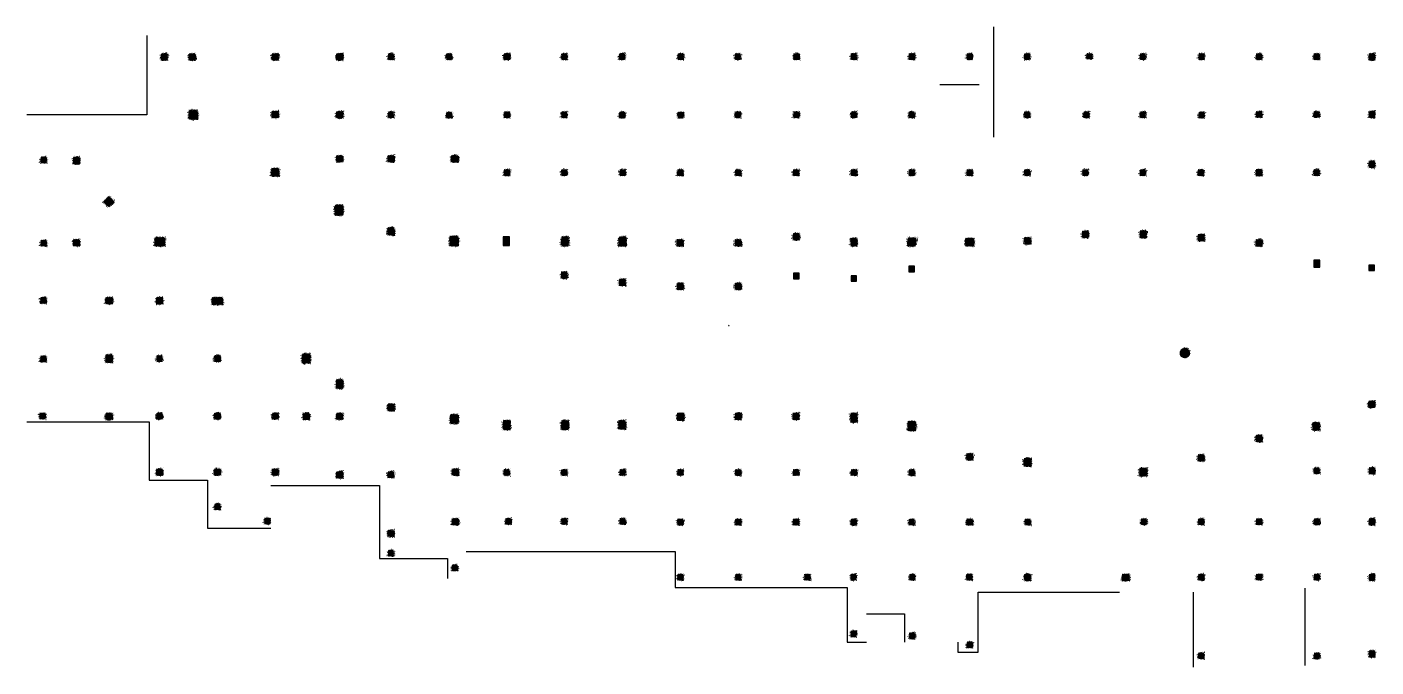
# Model space of a CAD drawing. Header units: inches. Extents: x 600420258 to 600616080, y 3473199424 to 3473292379.
import ezdxf
from ezdxf.xclip import XClip

# ---------------------------------------------------------------- set-up
doc = ezdxf.new("R2010")
doc.units = ezdxf.units.IN
doc.header["$MEASUREMENT"] = 0
doc.header["$XCLIPFRAME"] = 2
for name, color, linetype in [('SX-MALL-WALL-L-1F~2F$0$S-COLU', 30, 'Continuous'), ('SX-MALL-WALL-L-1F~2F$0$S-COLU-LSZ', 30, 'Continuous'), ('SX-MALL-WALL-L-1F~2F$0$S-PATT-BMCO', 7, 'Continuous'), ('SX-MALL-WALL-L-1F~2F$0$S-PATT-WALL', 83, 'Continuous'), ('SX-MALL-WALL-L-1F~2F$0$S-PATT-WALL-ll', 83, 'Continuous'), ('SX-MALL-WALL-L-1F~2F$0$S-STEL', 111, 'Continuous'), ('SX-MALL-WALL-L-1F~2F$0$单形心', 4, 'Continuous'), ('SX-MALL-WALL-L-1F~2F$0$群形心', 1, 'Continuous')]:
    doc.layers.add(name, color=color, linetype=linetype)
pattern_1 = [(24.56816130673034, (600485466.9205959, 3473007242.096223), (-15.59158029661402, 34.10502344016549), []), (29.56816130673031, (600485466.9205959, 3473007242.096223), (97.53445421603337, -46.37920051640222), [11.25, -123.75]), (334.5681613067303, (600485466.9205959, 3473007242.096223), (19.88439778210013, 112.9961142822326), [9, -99]), (80.0195613067303, (600485475.048467, 3473007238.23129), (117.4189029675295, 66.61682168108834), [9.5610285, -105.1713168]), (25.75236130673034, (600485477.3933809, 3473007270.208867), (141.3476152508647, -79.15081592980496), [16.875, -185.625]), (76.20376130673031, (600485489.1723446, 3473007263.612958), (182.3878362898089, 87.98253896896013), [14.3415432, -157.75695]), (330.7523613067304, (600485477.3933809, 3473007270.208867), (182.3877676303837, 87.98268140192766), [13.5, -148.5]), (0.568161306730337, (600485488.8315068, 3473007257.944314), (62.82047319274221, -87.8498044824239), [11.25, -123.75]), (305.5681613067304, (600485488.8315068, 3473007257.944314), (72.17288941930451, 89.18848104384892), [9, -99]), (51.01956130673031, (600485494.0665416, 3473007250.623493), (134.9933625473162, 1.338571311841363), [9.5610285, -105.1713168]), (17.06816130673036, (600485466.9205959, 3473007242.096223), (19.14085715763584, 46.15589493521907), [0, -97.8, 0, -100.5, 0, -99.375]), (347.0681613067303, (600485466.9205959, 3473007242.096223), (57.63084700269554, 41.66442755819283), [0, -57.3, 0, -95.55, 0, -37.875]), (307.0681613067303, (600485435.5749974, 3473007253.773378), (73.85474000682576, -31.12342332591599), [0, -37.5, 0, -117, 0, -155.25]), (297.0681613067303, (600485421.5186752, 3473007259.00977), (87.21641676135913, -16.46683783575089), [0, -48.74999999999903, 0, -77.69999999999804, 0, -110.2499999999981])]
pattern_2 = [(24.56816131876918, (600332848.5159376, 3473133887.589986), (-31.18316060756021, 68.21004687377882), []), (29.56816131876925, (600332848.5159376, 3473133887.589986), (97.53445422577846, -46.37920049590846), [11.25, -123.75]), (334.5681613187692, (600332848.5159376, 3473133887.589986), (19.88439775835759, 112.9961142864107), [9, -99]), (80.01956131876923, (600332856.6438087, 3473133883.725054), (117.4189029535321, 66.61682170576017), [9.5610285, -105.1713168]), (25.75236131876919, (600332858.9887226, 3473133915.702631), (141.3476152674957, -79.15081590010527), [16.87499999999951, -185.6249999999961]), (76.20376131876925, (600332870.7676862, 3473133909.106722), (182.3878362713222, 87.98253900728311), [14.3415432, -157.75695]), (330.7523613187692, (600332858.9887226, 3473133915.702631), (182.387767611897, 87.98268144025062), [13.49999999999976, -148.4999999999961]), (0.5681613187692669, (600332870.4268485, 3473133903.438077), (62.82047321120105, -87.84980446922418), [11.25, -123.75]), (305.5681613187692, (600332870.4268485, 3473133903.438077), (72.17288940056439, 89.18848105901375), [9, -99]), (51.01956131876926, (600332875.6618832, 3473133896.117257), (134.9933625470349, 1.33857134020591), [9.5610285, -105.1713168]), (17.06816131876921, (600332848.5159376, 3473133887.589986), (19.14085714793764, 46.15589493924091), [0.75, -97.8, 0.75, -100.5, 0.75, -99.375]), (347.0681613187692, (600332848.5159376, 3473133887.589986), (57.63084699394109, 41.66442757030211), [0.75, -57.3, 0.75, -95.55, 0.75, -37.875]), (307.0681613187692, (600332817.1703391, 3473133899.267141), (73.85474001336534, -31.12342331039777), [0.75, -37.5, 0.75, -117, 0.75, -155.25]), (297.0681613187692, (600332803.1140169, 3473133904.503534), (87.2164167648191, -16.46683781742514), [0.75, -48.75, 0.75, -77.69999999999999, 0.75, -110.25])]
pattern_3 = [(24.56816131876918, (600332895.3703448, 3473133870.135345), (-31.18316060756021, 68.21004687377882), []), (29.56816131876925, (600332895.3703448, 3473133870.135345), (97.53445422577846, -46.37920049590846), [11.25, -123.75]), (334.5681613187692, (600332895.3703448, 3473133870.135345), (19.88439775835759, 112.9961142864107), [9, -99]), (80.01956131876923, (600332903.4982159, 3473133866.270412), (117.4189029535321, 66.61682170576017), [9.5610285, -105.1713168]), (25.75236131876919, (600332905.8431298, 3473133898.247989), (141.3476152674957, -79.15081590010527), [16.87499999999951, -185.6249999999961]), (76.20376131876925, (600332917.6220934, 3473133891.652081), (182.3878362713222, 87.98253900728311), [14.3415432, -157.75695]), (330.7523613187692, (600332905.8431298, 3473133898.247989), (182.387767611897, 87.98268144025062), [13.49999999999975, -148.4999999999961]), (0.5681613187692669, (600332917.2812557, 3473133885.983436), (62.82047321120105, -87.84980446922418), [11.25, -123.75]), (305.5681613187692, (600332917.2812557, 3473133885.983436), (72.17288940056439, 89.18848105901375), [9, -99]), (51.01956131876926, (600332922.5162904, 3473133878.662615), (134.9933625470349, 1.33857134020591), [9.5610285, -105.1713168]), (17.06816131876921, (600332895.3703448, 3473133870.135345), (19.14085714793764, 46.15589493924091), [0.75, -97.8, 0.75, -100.5, 0.75, -99.375]), (347.0681613187692, (600332895.3703448, 3473133870.135345), (57.63084699394109, 41.66442757030211), [0.75, -57.3, 0.75, -95.55, 0.75, -37.875]), (307.0681613187692, (600332864.0247463, 3473133881.8125), (73.85474001336534, -31.12342331039777), [0.75, -37.5, 0.75, -117, 0.75, -155.25]), (297.0681613187692, (600332849.9684241, 3473133887.048892), (87.2164167648191, -16.46683781742514), [0.75, -48.75, 0.75, -77.69999999999999, 0.75, -110.25])]
pattern_4 = [(24.56816131876918, (600332935.7891504, 3473134121.862035), (-31.18316060756021, 68.21004687377882), []), (29.56816131876925, (600332935.7891504, 3473134121.862035), (97.53445422577846, -46.37920049590846), [11.25, -123.75]), (334.5681613187692, (600332935.7891504, 3473134121.862035), (19.88439775835759, 112.9961142864107), [9, -99]), (80.01956131876923, (600332943.9170215, 3473134117.997102), (117.4189029535321, 66.61682170576017), [9.5610285, -105.1713168]), (25.75236131876919, (600332946.2619354, 3473134149.974679), (141.3476152674957, -79.15081590010527), [16.87499999999951, -185.624999999996]), (76.20376131876925, (600332958.040899, 3473134143.37877), (182.3878362713222, 87.98253900728311), [14.3415432, -157.75695]), (330.7523613187692, (600332946.2619354, 3473134149.974679), (182.387767611897, 87.98268144025062), [13.49999999999975, -148.499999999996]), (0.5681613187692669, (600332957.7000613, 3473134137.710125), (62.82047321120105, -87.84980446922418), [11.25, -123.75]), (305.5681613187692, (600332957.7000613, 3473134137.710125), (72.17288940056439, 89.18848105901375), [9, -99]), (51.01956131876926, (600332962.935096, 3473134130.389305), (134.9933625470349, 1.33857134020591), [9.5610285, -105.1713168]), (17.06816131876921, (600332935.7891504, 3473134121.862035), (19.14085714793764, 46.15589493924091), [0.75, -97.8, 0.75, -100.5, 0.75, -99.375]), (347.0681613187692, (600332935.7891504, 3473134121.862035), (57.63084699394109, 41.66442757030211), [0.75, -57.3, 0.75, -95.55, 0.75, -37.875]), (307.0681613187692, (600332904.4435519, 3473134133.53919), (73.85474001336534, -31.12342331039777), [0.75, -37.5, 0.75, -117, 0.75, -155.25]), (297.0681613187692, (600332890.3872297, 3473134138.775582), (87.2164167648191, -16.46683781742514), [0.75, -48.75, 0.75, -77.69999999999999, 0.75, -110.25])]
pattern_5 = [(24.56816131876918, (600332801.6615275, 3473133905.044629), (-31.18316060756021, 68.21004687377882), []), (29.56816131876925, (600332801.6615275, 3473133905.044629), (97.53445422577846, -46.37920049590846), [11.25, -123.75]), (334.5681613187692, (600332801.6615275, 3473133905.044629), (19.88439775835759, 112.9961142864107), [9, -99]), (80.01956131876923, (600332809.7893987, 3473133901.179697), (117.4189029535321, 66.61682170576017), [9.5610285, -105.1713168]), (25.75236131876919, (600332812.1343125, 3473133933.157273), (141.3476152674957, -79.15081590010527), [16.87499999999951, -185.6249999999961]), (76.20376131876925, (600332823.9132762, 3473133926.561365), (182.3878362713222, 87.98253900728311), [14.3415432, -157.75695]), (330.7523613187692, (600332812.1343125, 3473133933.157273), (182.387767611897, 87.98268144025062), [13.49999999999975, -148.4999999999961]), (0.5681613187692669, (600332823.5724385, 3473133920.89272), (62.82047321120105, -87.84980446922418), [11.25, -123.75]), (305.5681613187692, (600332823.5724385, 3473133920.89272), (72.17288940056439, 89.18848105901375), [9, -99]), (51.01956131876926, (600332828.8074732, 3473133913.571899), (134.9933625470349, 1.33857134020591), [9.5610285, -105.1713168]), (17.06816131876921, (600332801.6615275, 3473133905.044629), (19.14085714793764, 46.15589493924091), [0.75, -97.8, 0.75, -100.5, 0.75, -99.375]), (347.0681613187692, (600332801.6615275, 3473133905.044629), (57.63084699394109, 41.66442757030211), [0.75, -57.3, 0.75, -95.55, 0.75, -37.875]), (307.0681613187692, (600332770.315929, 3473133916.721784), (73.85474001336534, -31.12342331039777), [0.75, -37.5, 0.75, -117, 0.75, -155.25]), (297.0681613187692, (600332756.2596068, 3473133921.958177), (87.2164167648191, -16.46683781742514), [0.75, -48.75, 0.75, -77.69999999999999, 0.75, -110.25])]
pattern_6 = [(24.56816131876918, (600332447.0324386, 3473132809.948584), (-31.18316060756021, 68.21004687377882), []), (29.56816131876925, (600332447.0324386, 3473132809.948584), (97.53445422577846, -46.37920049590846), [11.25, -123.75]), (334.5681613187692, (600332447.0324386, 3473132809.948584), (19.88439775835759, 112.9961142864107), [9, -99]), (80.01956131876923, (600332455.1603098, 3473132806.083651), (117.4189029535321, 66.61682170576017), [9.5610285, -105.1713168]), (25.75236131876919, (600332457.5052236, 3473132838.061228), (141.3476152674957, -79.15081590010527), [16.87499999999951, -185.624999999996]), (76.20376131876925, (600332469.2841873, 3473132831.465319), (182.3878362713222, 87.98253900728311), [14.3415432, -157.75695]), (330.7523613187692, (600332457.5052236, 3473132838.061228), (182.387767611897, 87.98268144025062), [13.49999999999975, -148.499999999996]), (0.5681613187692669, (600332468.9433496, 3473132825.796674), (62.82047321120105, -87.84980446922418), [11.25, -123.75]), (305.5681613187692, (600332468.9433496, 3473132825.796674), (72.17288940056439, 89.18848105901375), [9, -99]), (51.01956131876926, (600332474.1783843, 3473132818.475854), (134.9933625470349, 1.33857134020591), [9.5610285, -105.1713168]), (17.06816131876921, (600332447.0324386, 3473132809.948584), (19.14085714793764, 46.15589493924091), [0.75, -97.8, 0.75, -100.5, 0.75, -99.375]), (347.0681613187692, (600332447.0324386, 3473132809.948584), (57.63084699394109, 41.66442757030211), [0.75, -57.3, 0.75, -95.55, 0.75, -37.875]), (307.0681613187692, (600332415.6868402, 3473132821.625739), (73.85474001336534, -31.12342331039777), [0.75, -37.5, 0.75, -117, 0.75, -155.25]), (297.0681613187692, (600332401.630518, 3473132826.862131), (87.2164167648191, -16.46683781742514), [0.75, -48.75, 0.75, -77.69999999999999, 0.75, -110.25])]
pattern_7 = [(24.56816131876918, (600332831.0612959, 3473133840.735579), (-31.18316060756021, 68.21004687377882), []), (29.56816131876925, (600332831.0612959, 3473133840.735579), (97.53445422577846, -46.37920049590846), [11.25, -123.75]), (334.5681613187692, (600332831.0612959, 3473133840.735579), (19.88439775835759, 112.9961142864107), [9, -99]), (80.01956131876923, (600332839.189167, 3473133836.870646), (117.4189029535321, 66.61682170576017), [9.5610285, -105.1713168]), (25.75236131876919, (600332841.5340809, 3473133868.848223), (141.3476152674957, -79.15081590010527), [16.87499999999951, -185.6249999999961]), (76.20376131876925, (600332853.3130445, 3473133862.252315), (182.3878362713222, 87.98253900728311), [14.3415432, -157.75695]), (330.7523613187692, (600332841.5340809, 3473133868.848223), (182.387767611897, 87.98268144025062), [13.49999999999975, -148.4999999999961]), (0.5681613187692669, (600332852.9722068, 3473133856.58367), (62.82047321120105, -87.84980446922418), [11.25, -123.75]), (305.5681613187692, (600332852.9722068, 3473133856.58367), (72.17288940056439, 89.18848105901375), [9, -99]), (51.01956131876926, (600332858.2072415, 3473133849.262849), (134.9933625470349, 1.33857134020591), [9.5610285, -105.1713168]), (17.06816131876921, (600332831.0612959, 3473133840.735579), (19.14085714793764, 46.15589493924091), [0.75, -97.8, 0.75, -100.5, 0.75, -99.375]), (347.0681613187692, (600332831.0612959, 3473133840.735579), (57.63084699394109, 41.66442757030211), [0.75, -57.3, 0.75, -95.55, 0.75, -37.875]), (307.0681613187692, (600332799.7156974, 3473133852.412734), (73.85474001336534, -31.12342331039777), [0.75, -37.5, 0.75, -117, 0.75, -155.25]), (297.0681613187692, (600332785.6593752, 3473133857.649127), (87.2164167648191, -16.46683781742514), [0.75, -48.75, 0.75, -77.69999999999999, 0.75, -110.25])]
pattern_8 = [(24.56816131876918, (600332831.061296, 3473133840.735579), (-31.18316060756021, 68.21004687377882), []), (29.56816131876925, (600332831.061296, 3473133840.735579), (97.53445422577846, -46.37920049590846), [11.25, -123.75]), (334.5681613187692, (600332831.061296, 3473133840.735579), (19.88439775835759, 112.9961142864107), [9, -99]), (80.01956131876923, (600332839.1891671, 3473133836.870646), (117.4189029535321, 66.61682170576017), [9.5610285, -105.1713168]), (25.75236131876919, (600332841.534081, 3473133868.848223), (141.3476152674957, -79.15081590010527), [16.87499999999951, -185.6249999999961]), (76.20376131876925, (600332853.3130447, 3473133862.252314), (182.3878362713222, 87.98253900728311), [14.3415432, -157.75695]), (330.7523613187692, (600332841.534081, 3473133868.848223), (182.387767611897, 87.98268144025062), [13.49999999999975, -148.4999999999961]), (0.5681613187692669, (600332852.972207, 3473133856.583669), (62.82047321120105, -87.84980446922418), [11.25, -123.75]), (305.5681613187692, (600332852.972207, 3473133856.583669), (72.17288940056439, 89.18848105901375), [9, -99]), (51.01956131876926, (600332858.2072417, 3473133849.262849), (134.9933625470349, 1.33857134020591), [9.5610285, -105.1713168]), (17.06816131876921, (600332831.061296, 3473133840.735579), (19.14085714793764, 46.15589493924091), [0.75, -97.8, 0.75, -100.5, 0.75, -99.375]), (347.0681613187692, (600332831.061296, 3473133840.735579), (57.63084699394109, 41.66442757030211), [0.75, -57.3, 0.75, -95.55, 0.75, -37.875]), (307.0681613187692, (600332799.7156975, 3473133852.412734), (73.85474001336534, -31.12342331039777), [0.75, -37.5, 0.75, -117, 0.75, -155.25]), (297.0681613187692, (600332785.6593753, 3473133857.649126), (87.2164167648191, -16.46683781742514), [0.75, -48.75, 0.75, -77.69999999999999, 0.75, -110.25])]
pattern_9 = [(24.56816131876918, (600332801.6615303, 3473133905.044628), (-31.18316060756021, 68.21004687377882), []), (29.56816131876925, (600332801.6615303, 3473133905.044628), (97.53445422577846, -46.37920049590846), [11.25, -123.75]), (334.5681613187692, (600332801.6615303, 3473133905.044628), (19.88439775835759, 112.9961142864107), [9, -99]), (80.01956131876923, (600332809.7894014, 3473133901.179696), (117.4189029535321, 66.61682170576017), [9.5610285, -105.1713168]), (25.75236131876919, (600332812.1343153, 3473133933.157272), (141.3476152674957, -79.15081590010527), [16.87499999999951, -185.6249999999961]), (76.20376131876925, (600332823.9132789, 3473133926.561364), (182.3878362713222, 87.98253900728311), [14.3415432, -157.75695]), (330.7523613187692, (600332812.1343153, 3473133933.157272), (182.387767611897, 87.98268144025062), [13.49999999999975, -148.4999999999961]), (0.5681613187692669, (600332823.5724412, 3473133920.892719), (62.82047321120105, -87.84980446922418), [11.25, -123.75]), (305.5681613187692, (600332823.5724412, 3473133920.892719), (72.17288940056439, 89.18848105901375), [9, -99]), (51.01956131876926, (600332828.8074759, 3473133913.571898), (134.9933625470349, 1.33857134020591), [9.5610285, -105.1713168]), (17.06816131876921, (600332801.6615303, 3473133905.044628), (19.14085714793764, 46.15589493924091), [0.75, -97.8, 0.75, -100.5, 0.75, -99.375]), (347.0681613187692, (600332801.6615303, 3473133905.044628), (57.63084699394109, 41.66442757030211), [0.75, -57.3, 0.75, -95.55, 0.75, -37.875]), (307.0681613187692, (600332770.3159318, 3473133916.721783), (73.85474001336534, -31.12342331039777), [0.75, -37.5, 0.75, -117, 0.75, -155.25]), (297.0681613187692, (600332756.2596096, 3473133921.958176), (87.2164167648191, -16.46683781742514), [0.75, -48.75, 0.75, -77.69999999999999, 0.75, -110.25])]
pattern_10 = [(24.56816131876918, (600333317.0600111, 3473133713.043571), (-31.18316060756021, 68.21004687377882), []), (29.56816131876925, (600333317.0600111, 3473133713.043571), (97.53445422577846, -46.37920049590846), [11.25, -123.75]), (334.5681613187692, (600333317.0600111, 3473133713.043571), (19.88439775835759, 112.9961142864107), [9, -99]), (80.01956131876923, (600333325.1878823, 3473133709.178638), (117.4189029535321, 66.61682170576017), [9.5610285, -105.1713168]), (25.75236131876919, (600333327.5327961, 3473133741.156215), (141.3476152674957, -79.15081590010527), [16.87499999999951, -185.6249999999961]), (76.20376131876925, (600333339.3117598, 3473133734.560306), (182.3878362713222, 87.98253900728311), [14.3415432, -157.75695]), (330.7523613187692, (600333327.5327961, 3473133741.156215), (182.387767611897, 87.98268144025062), [13.49999999999975, -148.4999999999961]), (0.5681613187692669, (600333338.9709221, 3473133728.891661), (62.82047321120105, -87.84980446922418), [11.25, -123.75]), (305.5681613187692, (600333338.9709221, 3473133728.891661), (72.17288940056439, 89.18848105901375), [9, -99]), (51.01956131876926, (600333344.2059568, 3473133721.570841), (134.9933625470349, 1.33857134020591), [9.5610285, -105.1713168]), (17.06816131876921, (600333317.0600111, 3473133713.043571), (19.14085714793764, 46.15589493924091), [0.75, -97.8, 0.75, -100.5, 0.75, -99.375]), (347.0681613187692, (600333317.0600111, 3473133713.043571), (57.63084699394109, 41.66442757030211), [0.75, -57.3, 0.75, -95.55, 0.75, -37.875]), (307.0681613187692, (600333285.7144127, 3473133724.720726), (73.85474001336534, -31.12342331039777), [0.75, -37.5, 0.75, -117, 0.75, -155.25]), (297.0681613187692, (600333271.6580905, 3473133729.957118), (87.2164167648191, -16.46683781742514), [0.75, -48.75, 0.75, -77.69999999999999, 0.75, -110.25])]
pattern_11 = [(24.56816131876918, (600332848.5159376, 3473133887.589986), (-31.18316060756021, 68.21004687377882), []), (29.56816131876925, (600332848.5159376, 3473133887.589986), (97.53445422577846, -46.37920049590846), [11.24999999999976, -123.7499999999981]), (334.5681613187692, (600332848.5159376, 3473133887.589986), (19.8843977583576, 112.9961142864107), [8.999999999999757, -98.99999999999805]), (80.01956131876923, (600332856.6438087, 3473133883.725054), (117.4189029535321, 66.61682170576017), [9.5610285, -105.1713168]), (25.75236131876918, (600332858.9887226, 3473133915.702631), (141.3476152674957, -79.15081590010527), [16.87499999999999, -185.6249999999999]), (76.20376131876925, (600332870.7676862, 3473133909.106722), (182.3878362713222, 87.98253900728308), [14.3415432, -157.75695]), (330.7523613187692, (600332858.9887226, 3473133915.702631), (182.3877676118969, 87.98268144025063), [13.5, -148.4999999999999]), (0.5681613187692685, (600332870.4268485, 3473133903.438077), (62.82047321120105, -87.84980446922418), [11.25, -123.75]), (305.5681613187692, (600332870.4268485, 3473133903.438077), (72.17288940056437, 89.18848105901375), [8.999999999999998, -98.99999999999999]), (51.01956131876926, (600332875.6618834, 3473133896.117257), (134.9933625470349, 1.33857134020591), [9.5610285, -105.1713168]), (17.06816131876921, (600332848.5159376, 3473133887.589986), (19.14085714793764, 46.1558949392409), [0.7499999999999999, -97.79999999999998, 0.7499999999999999, -100.5, 0.7499999999999999, -99.37499999999999]), (347.0681613187692, (600332848.5159376, 3473133887.589986), (57.63084699394109, 41.66442757030211), [0.7499999999999999, -57.29999999999999, 0.7499999999999999, -95.54999999999998, 0.7499999999999999, -37.87499999999999]), (307.0681613187692, (600332817.170339, 3473133899.267141), (73.85474001336533, -31.12342331039777), [0.7499999999999849, -37.49999999999903, 0.7499999999999849, -116.9999999999981, 0.7499999999999849, -155.2499999999961]), (297.0681613187692, (600332803.1140169, 3473133904.503534), (87.2164167648191, -16.46683781742514), [0.7499999999999999, -48.74999999999999, 0.7499999999999999, -77.69999999999997, 0.7499999999999999, -110.25])]
pattern_12 = [(24.56816131876918, (600332865.970579, 3473133934.444394), (-31.18316060756021, 68.21004687377882), []), (29.56816131876925, (600332865.970579, 3473133934.444394), (97.53445422577846, -46.37920049590846), [11.24999999999975, -123.749999999998]), (334.5681613187692, (600332865.970579, 3473133934.444394), (19.8843977583576, 112.9961142864107), [8.999999999999755, -98.99999999999804]), (80.01956131876923, (600332874.0984502, 3473133930.579462), (117.4189029535321, 66.61682170576017), [9.5610285, -105.1713168]), (25.75236131876918, (600332876.443364, 3473133962.557038), (141.3476152674957, -79.15081590010527), [16.87499999999999, -185.6249999999999]), (76.20376131876925, (600332888.2223277, 3473133955.96113), (182.3878362713222, 87.98253900728308), [14.3415432, -157.75695]), (330.7523613187692, (600332876.443364, 3473133962.557038), (182.3877676118969, 87.98268144025063), [13.5, -148.4999999999999]), (0.5681613187692685, (600332887.88149, 3473133950.292485), (62.82047321120105, -87.84980446922418), [11.25, -123.75]), (305.5681613187692, (600332887.88149, 3473133950.292485), (72.17288940056437, 89.18848105901375), [8.999999999999998, -98.99999999999999]), (51.01956131876926, (600332893.1165248, 3473133942.971665), (134.9933625470349, 1.33857134020591), [9.5610285, -105.1713168]), (17.06816131876921, (600332865.970579, 3473133934.444394), (19.14085714793764, 46.1558949392409), [0.7499999999999999, -97.79999999999998, 0.7499999999999999, -100.5, 0.7499999999999999, -99.37499999999999]), (347.0681613187692, (600332865.970579, 3473133934.444394), (57.63084699394109, 41.66442757030211), [0.7499999999999999, -57.29999999999999, 0.7499999999999999, -95.54999999999998, 0.7499999999999999, -37.87499999999999]), (307.0681613187692, (600332834.6249804, 3473133946.121549), (73.85474001336533, -31.12342331039777), [0.7499999999999848, -37.49999999999903, 0.7499999999999848, -116.9999999999981, 0.7499999999999848, -155.2499999999961]), (297.0681613187692, (600332820.5686584, 3473133951.357942), (87.2164167648191, -16.46683781742514), [0.7499999999999999, -48.74999999999999, 0.7499999999999999, -77.69999999999997, 0.7499999999999999, -110.25])]
pattern_13 = [(24.56816131876918, (600332895.3703448, 3473133870.135345), (-31.18316060756021, 68.21004687377882), []), (29.56816131876925, (600332895.3703448, 3473133870.135345), (97.53445422577846, -46.37920049590846), [11.24999999999975, -123.749999999998]), (334.5681613187692, (600332895.3703448, 3473133870.135345), (19.8843977583576, 112.9961142864107), [8.999999999999755, -98.99999999999804]), (80.01956131876923, (600332903.4982159, 3473133866.270413), (117.4189029535321, 66.61682170576017), [9.5610285, -105.1713168]), (25.75236131876918, (600332905.8431298, 3473133898.247989), (141.3476152674957, -79.15081590010527), [16.87499999999999, -185.6249999999999]), (76.20376131876925, (600332917.6220934, 3473133891.652081), (182.3878362713222, 87.98253900728308), [14.3415432, -157.75695]), (330.7523613187692, (600332905.8431298, 3473133898.247989), (182.3877676118969, 87.98268144025063), [13.5, -148.4999999999999]), (0.5681613187692685, (600332917.2812557, 3473133885.983436), (62.82047321120105, -87.84980446922418), [11.25, -123.75]), (305.5681613187692, (600332917.2812557, 3473133885.983436), (72.17288940056437, 89.18848105901375), [8.999999999999998, -98.99999999999999]), (51.01956131876926, (600332922.5162905, 3473133878.662616), (134.9933625470349, 1.33857134020591), [9.5610285, -105.1713168]), (17.06816131876921, (600332895.3703448, 3473133870.135345), (19.14085714793764, 46.1558949392409), [0.7499999999999999, -97.79999999999998, 0.7499999999999999, -100.5, 0.7499999999999999, -99.37499999999999]), (347.0681613187692, (600332895.3703448, 3473133870.135345), (57.63084699394109, 41.66442757030211), [0.7499999999999999, -57.29999999999999, 0.7499999999999999, -95.54999999999998, 0.7499999999999999, -37.87499999999999]), (307.0681613187692, (600332864.0247462, 3473133881.8125), (73.85474001336533, -31.12342331039777), [0.7499999999999848, -37.49999999999903, 0.7499999999999848, -116.9999999999981, 0.7499999999999848, -155.2499999999961]), (297.0681613187692, (600332849.9684241, 3473133887.048892), (87.2164167648191, -16.46683781742514), [0.7499999999999999, -48.74999999999999, 0.7499999999999999, -77.69999999999997, 0.7499999999999999, -110.25])]
pattern_14 = [(24.56816131876918, (600332856.0126426, 3473133884.797244), (-31.18316060756021, 68.21004687377882), []), (29.56816131876925, (600332856.0126426, 3473133884.797244), (97.53445422577846, -46.37920049590846), [11.24999999999975, -123.749999999998]), (334.5681613187692, (600332856.0126426, 3473133884.797244), (19.8843977583576, 112.9961142864107), [8.999999999999755, -98.99999999999804]), (80.01956131876923, (600332864.1405138, 3473133880.932312), (117.4189029535321, 66.61682170576017), [9.5610285, -105.1713168]), (25.75236131876918, (600332866.4854276, 3473133912.909888), (141.3476152674957, -79.15081590010527), [16.87499999999999, -185.6249999999999]), (76.20376131876925, (600332878.2643913, 3473133906.31398), (182.3878362713222, 87.98253900728308), [14.3415432, -157.75695]), (330.7523613187692, (600332866.4854276, 3473133912.909888), (182.3877676118969, 87.98268144025063), [13.5, -148.4999999999999]), (0.5681613187692685, (600332877.9235536, 3473133900.645334), (62.82047321120105, -87.84980446922418), [11.25, -123.75]), (305.5681613187692, (600332877.9235536, 3473133900.645334), (72.17288940056437, 89.18848105901375), [8.999999999999998, -98.99999999999999]), (51.01956131876926, (600332883.1585884, 3473133893.324514), (134.9933625470349, 1.33857134020591), [9.5610285, -105.1713168]), (17.06816131876921, (600332856.0126426, 3473133884.797244), (19.14085714793764, 46.1558949392409), [0.7499999999999999, -97.79999999999998, 0.7499999999999999, -100.5, 0.7499999999999999, -99.37499999999999]), (347.0681613187692, (600332856.0126426, 3473133884.797244), (57.63084699394109, 41.66442757030211), [0.7499999999999999, -57.29999999999999, 0.7499999999999999, -95.54999999999998, 0.7499999999999999, -37.87499999999999]), (307.0681613187692, (600332824.667044, 3473133896.474399), (73.85474001336533, -31.12342331039777), [0.7499999999999848, -37.49999999999903, 0.7499999999999848, -116.9999999999981, 0.7499999999999848, -155.2499999999961]), (297.0681613187692, (600332810.610722, 3473133901.710791), (87.2164167648191, -16.46683781742514), [0.7499999999999999, -48.74999999999999, 0.7499999999999999, -77.69999999999997, 0.7499999999999999, -110.25])]
pattern_15 = [(24.56816130815008, (600489004.1230397, 3473080197.013236), (-15.59158029745912, 34.10502343977914), []), (29.56816130815006, (600489004.1230397, 3473080197.013236), (97.5344542171826, -46.37920051398538), [11.25, -123.75]), (334.5681613081501, (600489004.1230397, 3473080197.013236), (19.88439777930017, 112.9961142827253), [9, -99]), (80.01956130815012, (600489012.2509109, 3473080193.148303), (117.4189029658788, 66.6168216839979), [9.5610285, -105.1713168]), (25.75236130815008, (600489014.5958247, 3473080225.12588), (141.3476152528259, -79.15081592630247), [16.875, -185.625]), (76.20376130815006, (600489026.3747884, 3473080218.529971), (182.3878362876287, 87.98253897347955), [14.3415432, -157.75695]), (330.7523613081502, (600489014.5958247, 3473080225.12588), (182.3877676282036, 87.98268140644709), [13.5, -148.5]), (0.5681613081500814, (600489026.0339507, 3473080212.861326), (62.82047319491907, -87.84980448086725), [11.25, -123.75]), (305.5681613081501, (600489026.0339507, 3473080212.861326), (72.17288941709447, 89.1884810456373), [9, -99]), (51.01956130815006, (600489031.2689854, 3473080205.540506), (134.993362547283, 1.3385713151864), [9.5610285, -105.1713168]), (17.0681613081501, (600489004.1230397, 3473080197.013236), (19.14085715649212, 46.15589493569336), [0, -97.8, 0, -100.5, 0, -99.375]), (347.0681613081501, (600489004.1230397, 3473080197.013236), (57.63084700166313, 41.66442755962087), [0, -57.29999999999988, 0, -95.54999999999976, 0, -37.87499999999988]), (307.0681613081501, (600488972.7774413, 3473080208.690391), (73.85474000759697, -31.12342332408592), [0, -37.5, 0, -117, 0, -155.25]), (297.0681613081501, (600488958.721119, 3473080213.926783), (87.21641676176716, -16.46683783358974), [0, -48.75, 0, -77.69999999999999, 0, -110.25])]
pattern_16 = [(45, (0, 0), (-26.51650429449553, 26.51650429449553), []), (49.99999999999999, (0, 0), (107.589027390113, -9.412820247389266), [11.25, -123.75]), (355, (0, 0), (-20.81270004195, 112.8288200550018), [9, -99]), (100.4514, (8.965751999996428, -0.7844010000117123), (86.77640725710323, 103.415931309143), [9.5610285, -105.1713168]), (46.18420000000002, (0, 30), (160.0861572938467, -24.82785214935271), [16.87499999999994, -185.6249999999995]), (96.6356, (13.34051175000059, 27.93100395001238), (140.1994058323055, 146.1176806350663), [14.3415432, -157.75695]), (351.1842, (0, 30), (140.1992917700441, 146.1177901387987), [13.5, -148.5]), (21, (15, 22.5), (89.53605781776925, -60.39283359980082), [11.25, -123.75]), (326.0000000000001, (15, 22.5), (36.49729978823726, 108.772506757028), [9, -99]), (71.4514, (22.46133494999958, 17.46725909999805), (126.0333942872235, 48.37957450649286), [9.5610285, -105.1713168]), (37.50000000000001, (0, 0), (1.8239782975936, 49.93407807469672), [0, -97.8, 0, -100.5, 0, -99.375]), (7.499999999999999, (0, 0), (39.46043061632229, 59.16175678235403), [0, -57.3, 0, -95.55, 0, -37.875]), (327.5, (-33.44999999999709, 0), (80.07336542586135, -3.383230760156963), [0, -37.5, 0, -117, 0, -155.25]), (317.5, (-48.44999999999709, 0), (87.47792540135794, 15.01574734984766), [0, -48.75, 0, -77.69999999999999, 0, -110.25])]

# ---------------------------------------------------------------- blocks, each defined once
blk = doc.blocks.new('SX-MALL-WALL-L-1F~2F$0$BANWANG_XINGXIN')
at = {"color": 0}
for points in [[(0.7071067811865476, 0.7071067811865475), (-0.7071067811865477, -0.7071067811865475)], [(-0.7071067811865475, 0.7071067811865476), (0.7071067811865474, -0.7071067811865477)]]:
    blk.add_lwpolyline(points, dxfattribs=at)
blk = doc.blocks.new('SX-MALL-WALL-L-1F~2F')
at = {"layer": 'SX-MALL-WALL-L-1F~2F$0$S-PATT-BMCO'}
h = blk.add_hatch(color=256, dxfattribs=at)
h.dxf.hatch_style = 1
h.paths.add_polyline_path([(600316125.9893047, 3473148654.305588), (600316579.8099902, 3473149872.520177), (600315736.4306537, 3473150186.703726), (600315282.6099682, 3473148968.489136)])
h = blk.add_hatch(color=256, dxfattribs=at)
h.dxf.hatch_style = 1
h.paths.add_polyline_path([(600244703.4728342, 3473143372.478827), (600245622.9905676, 3473143765.527342), (600245898.1245304, 3473143121.864933), (600244978.606799, 3473142728.816418)])
h = blk.add_hatch(color=256, dxfattribs=at)
h.dxf.hatch_style = 1
h.paths.add_polyline_path([(600258260.8807425, 3473131682.581136), (600258729.4248155, 3473131508.034718), (600258554.8784, 3473131039.490647), (600258086.3343275, 3473131214.037063)])
h = blk.add_hatch(color=256, dxfattribs=at)
h.dxf.hatch_style = 1
h.paths.add_polyline_path([(600353854.8597019, 3473129476.81997), (600354134.133967, 3473130226.490487), (600353384.4634496, 3473130505.764752), (600353105.1891844, 3473129756.094235)])
h = blk.add_hatch(color=256, dxfattribs=at)
h.dxf.hatch_style = 1
h.paths.add_polyline_path([(600361554.0001718, 3473126224.886333), (600361833.274437, 3473126974.55685), (600361083.6039195, 3473127253.831116), (600360804.3296543, 3473126504.160598)])
h = blk.add_hatch(color=256, dxfattribs=at)
h.dxf.hatch_style = 1
h.paths.add_polyline_path([(600369900.2195773, 3473124566.712145), (600370179.4938425, 3473125316.382663), (600369429.823325, 3473125595.656928), (600369150.5490599, 3473124845.986411)])
h = blk.add_hatch(color=256, dxfattribs=at)
h.dxf.hatch_style = 1
h.paths.add_polyline_path([(600425292.3174325, 3473104678.816881), (600425641.4102643, 3473105615.905028), (600424798.0309322, 3473105930.088577), (600424448.9381006, 3473104993.00043)])
h = blk.add_hatch(color=256, dxfattribs=at)
h.dxf.hatch_style = 1
h.paths.add_polyline_path([(600432515.6973916, 3473101438.829814), (600432794.9716568, 3473102188.500332), (600432045.3011394, 3473102467.774597), (600431766.0268741, 3473101718.10408)])
h = blk.add_hatch(color=256, dxfattribs=at)
h.dxf.hatch_style = 1
h.paths.add_polyline_path([(600306192.7955233, 3473098214.203254), (600306541.8883559, 3473099151.291402), (600305885.926653, 3473099395.656384), (600305536.8338205, 3473098458.568236)])
h = blk.add_hatch(color=256, dxfattribs=at)
h.dxf.hatch_style = 1
h.paths.add_polyline_path([(600313885.0516464, 3473094514.104467), (600314234.1444787, 3473095451.192614), (600313578.1827759, 3473095695.557596), (600313229.0899434, 3473094758.469449)])
h = blk.add_hatch(color=256, dxfattribs=at)
h.dxf.hatch_style = 1
h.paths.add_polyline_path([(600321491.2023116, 3473091012.553423), (600321805.3858607, 3473091855.932755), (600321149.4241579, 3473092100.297737), (600320835.2406088, 3473091256.918406)])
h = blk.add_hatch(color=256, dxfattribs=at)
h.dxf.hatch_style = 1
h.paths.add_polyline_path([(600328423.4500349, 3473085558.781084), (600328737.6335839, 3473086402.160417), (600328081.6718811, 3473086646.525399), (600327767.488332, 3473085803.146067)])
h = blk.add_hatch(color=256, dxfattribs=at)
h.dxf.hatch_style = 1
h.paths.add_polyline_path([(600337660.763201, 3473081566.080014), (600338289.1302979, 3473083252.838678), (600337633.168595, 3473083497.20366), (600337004.8014982, 3473081810.444995)])
h = blk.add_hatch(color=256, dxfattribs=at)
h.dxf.hatch_style = 1
h.paths.add_polyline_path([(600347027.9684075, 3473077062.68467), (600347496.512481, 3473076888.138255), (600347321.9660653, 3473076419.594181), (600346853.4219918, 3473076594.140597)])
at = {"layer": 'SX-MALL-WALL-L-1F~2F$0$S-PATT-WALL'}
h = blk.add_hatch(dxfattribs=at)
h.set_pattern_fill('钢筋混凝土', color=1, scale=15, angle=-1.346480127455251e-07, pattern_type=2)
h.set_pattern_definition([(24.56816117208234, (600478251.3414565, 3473009930.110582), (-15.59158021646547, 34.1050234768065), []), (29.56816117208229, (600478251.3414565, 3473009930.110582), (97.53445410703986, -46.37920074561316), [11.25, -123.75]), (334.5681611720822, (600478251.3414565, 3473009930.110582), (19.88439804764677, 112.9961142355032), [8.999999999999998, -98.99999999999999]), (80.01956117208228, (600478259.469328, 3473009926.245649), (117.4189031240824, 66.6168214051479), [9.5610285, -105.1713168]), (25.75236117208232, (600478261.814242, 3473009958.223226), (141.3476150648562, -79.15081626197909), [16.87499999999958, -185.6249999999966]), (76.20376117208227, (600478273.5932056, 3473009951.627318), (182.3878364965723, 87.98253854033936), [14.3415432, -157.75695]), (330.7523611720824, (600478261.814242, 3473009958.223226), (182.3877678371475, 87.98268097330705), [13.5, -148.5]), (0.5681611720823265, (600478273.2523676, 3473009945.958673), (62.82047298629067, -87.84980463005523), [11.25, -123.75]), (305.5681611720823, (600478273.2523676, 3473009945.958673), (72.172889628902, 89.18848087423893), [8.999999999999998, -98.99999999999999]), (51.01956117208222, (600478278.4874021, 3473009938.637852), (134.9933625504619, 1.338570994600076), [9.561028499999995, -105.1713168]), (17.06816117208234, (600478251.3414565, 3473009930.110582), (19.14085726610455, 46.15589489023708), [0, -97.8, 0, -100.5, 0, -99.375]), (347.0681611720823, (600478251.3414565, 3473009930.110582), (57.63084710060907, 41.66442742275738), [0, -57.3, 0, -95.55, 0, -37.875]), (307.0681611720823, (600478219.9958583, 3473009941.787737), (73.85473993368413, -31.12342349947841), [0, -37.5, 0, -117, 0, -155.25]), (297.0681611720823, (600478205.9395362, 3473009947.02413), (87.21641672266121, -16.46683804071393), [0, -48.74999999999998, 0, -77.69999999999995, 0, -110.25])])
h.paths.add_polyline_path([(600278978.2148715, 3473191305.599305), (600279257.4891378, 3473192055.269822), (600278507.8186213, 3473192334.544088), (600278228.5443546, 3473191584.873571)])
h = blk.add_hatch(dxfattribs=at)
h.set_pattern_fill('钢筋混凝土', color=256, scale=15, pattern_type=2)
h.set_pattern_definition(pattern_11)
h.paths.add_polyline_path([(600282303.025619, 3473190920.718116), (600283052.6961375, 3473190641.44385), (600282773.4218718, 3473189891.773334), (600282023.7513536, 3473190171.047596)])
h = blk.add_hatch(dxfattribs=at)
h.set_pattern_fill('钢筋混凝土', color=256, scale=15, pattern_type=2)
h.set_pattern_definition(pattern_11)
h.paths.add_polyline_path([(600293594.9377732, 3473186714.149471), (600294344.6082903, 3473186434.875207), (600294065.334024, 3473185685.204691), (600293315.6635063, 3473185964.478954)])
h = blk.add_hatch(dxfattribs=at)
h.set_pattern_fill('钢筋混凝土', color=256, scale=15, pattern_type=2)
h.set_pattern_definition(pattern_2)
h.paths.add_polyline_path([(600257330.8346967, 3473183469.565113), (600257575.1996788, 3473184125.526815), (600256919.237976, 3473184369.891797), (600256674.8729938, 3473183713.930094)])
h = blk.add_hatch(dxfattribs=at)
h.set_pattern_fill('钢筋混凝土', color=256, scale=15, pattern_type=2)
h.set_pattern_definition(pattern_11)
h.paths.add_polyline_path([(600279440.4644021, 3473183236.595305), (600280471.2613653, 3473182852.59319), (600280052.3499693, 3473181728.087419), (600279021.5530071, 3473182112.089538)])
h = blk.add_hatch(dxfattribs=at)
h.set_pattern_fill('钢筋混凝土', color=256, scale=15, pattern_type=2)
h.set_pattern_definition(pattern_14)
h.paths.add_polyline_path([(600302356.7119584, 3473183450.13152), (600303106.3824759, 3473183170.857255), (600302827.1082102, 3473182421.186738), (600302077.4376924, 3473182700.461001)])
h = blk.add_hatch(dxfattribs=at)
h.set_pattern_fill('钢筋混凝土', color=256, scale=15, pattern_type=2)
h.set_pattern_definition(pattern_11)
h.paths.add_polyline_path([(600261323.5522758, 3473182729.155482), (600262073.2227944, 3473182449.881216), (600261759.0392461, 3473181606.501883), (600261009.3687286, 3473181885.776147)])
h = blk.add_hatch(dxfattribs=at)
h.set_pattern_fill('钢筋混凝土', color=256, scale=15, pattern_type=2)
h.set_pattern_definition(pattern_2)
h.paths.add_polyline_path([(600309796.4697605, 3473179931.608578), (600310040.8347427, 3473180587.570281), (600309384.8730397, 3473180831.935263), (600309140.5080577, 3473180175.97356)])
h = blk.add_hatch(dxfattribs=at)
h.set_pattern_fill('钢筋混凝土', color=256, scale=15, pattern_type=2)
h.set_pattern_definition(pattern_11)
h.paths.add_polyline_path([(600309796.4697607, 3473179931.608578), (600310040.8347425, 3473180587.570281), (600309384.8730397, 3473180831.935263), (600309140.5080576, 3473180175.97356)])
h = blk.add_hatch(dxfattribs=at)
h.set_pattern_fill('钢筋混凝土', color=256, scale=15, pattern_type=2)
h.set_pattern_definition(pattern_15)
h.paths.add_polyline_path([(600291197.2632891, 3473177843.064021), (600291476.5375473, 3473178592.734541), (600290633.158215, 3473178906.918089), (600290353.8839567, 3473178157.247569)])
h = blk.add_hatch(dxfattribs=at)
h.set_pattern_fill('钢筋混凝土', color=256, scale=15, pattern_type=2)
h.set_pattern_definition(pattern_2)
h.paths.add_polyline_path([(600317714.8646016, 3473176981.774152), (600317959.2295837, 3473177637.735855), (600317303.2678808, 3473177882.100836), (600317058.9028988, 3473177226.139133)])
h = blk.add_hatch(dxfattribs=at)
h.set_pattern_fill('钢筋混凝土', color=256, scale=15, pattern_type=2)
h.set_pattern_definition(pattern_11)
h.paths.add_polyline_path([(600317714.8646016, 3473176981.774152), (600317959.2295837, 3473177637.735855), (600317303.2678807, 3473177882.100837), (600317058.9028988, 3473177226.139134)])
h = blk.add_hatch(dxfattribs=at)
h.set_pattern_fill('钢筋混凝土', color=256, scale=15, pattern_type=2)
h.set_pattern_definition(pattern_15)
h.paths.add_polyline_path([(600264525.590593, 3473174684.560982), (600264101.961042, 3473175590.39651), (600263196.1255144, 3473175166.766959), (600263619.7550657, 3473174260.931431)])
h = blk.add_hatch(dxfattribs=at)
h.set_pattern_fill('钢筋混凝土', color=256, scale=15, pattern_type=2)
h.set_pattern_definition(pattern_14)
h.paths.add_polyline_path([(600299424.3321717, 3473175578.591086), (600300174.0026896, 3473175299.31682), (600299894.7284242, 3473174549.646306), (600299145.0579073, 3473174828.920571)])
h = blk.add_hatch(dxfattribs=at)
h.set_pattern_fill('钢筋混凝土', color=256, scale=15, pattern_type=2)
h.set_pattern_definition([(24.56816131876918, (600340720.056371, 3473130955.210202), (-31.18316060756021, 68.21004687377882), []), (29.56816131876925, (600340720.056371, 3473130955.210202), (97.53445422577846, -46.37920049590846), [11.25, -123.75]), (334.5681613187692, (600340720.056371, 3473130955.210202), (19.88439775835759, 112.9961142864107), [9, -99]), (80.01956131876923, (600340728.1842421, 3473130951.345269), (117.4189029535321, 66.61682170576017), [9.5610285, -105.1713168]), (25.75236131876919, (600340730.529156, 3473130983.322846), (141.3476152674957, -79.15081590010527), [16.87499999999951, -185.624999999996]), (76.20376131876925, (600340742.3081197, 3473130976.726937), (182.3878362713222, 87.98253900728311), [14.3415432, -157.75695]), (330.7523613187692, (600340730.529156, 3473130983.322846), (182.387767611897, 87.98268144025062), [13.49999999999975, -148.499999999996]), (0.5681613187692669, (600340741.9672819, 3473130971.058292), (62.82047321120105, -87.84980446922418), [11.25, -123.75]), (305.5681613187692, (600340741.9672819, 3473130971.058292), (72.17288940056439, 89.18848105901375), [9, -99]), (51.01956131876926, (600340747.2023166, 3473130963.737472), (134.9933625470349, 1.33857134020591), [9.5610285, -105.1713168]), (17.06816131876921, (600340720.056371, 3473130955.210202), (19.14085714793764, 46.15589493924091), [0.75, -97.8, 0.75, -100.5, 0.75, -99.375]), (347.0681613187692, (600340720.056371, 3473130955.210202), (57.63084699394109, 41.66442757030211), [0.75, -57.3, 0.75, -95.55, 0.75, -37.875]), (307.0681613187692, (600340688.7107725, 3473130966.887357), (73.85474001336534, -31.12342331039777), [0.75, -37.5, 0.75, -117, 0.75, -155.25]), (297.0681613187692, (600340674.6544503, 3473130972.123749), (87.2164167648191, -16.46683781742514), [0.75, -48.75, 0.75, -77.69999999999999, 0.75, -110.25])])
h.paths.add_polyline_path([(600325586.405035, 3473174049.394367), (600325830.7700171, 3473174705.35607), (600325174.8083142, 3473174949.721052), (600324930.4433322, 3473174293.759349)])
h = blk.add_hatch(dxfattribs=at)
h.set_pattern_fill('钢筋混凝土', color=256, scale=15, pattern_type=2)
h.set_pattern_definition(pattern_13)
h.paths.add_polyline_path([(600325586.4050349, 3473174049.394368), (600325830.7700171, 3473174705.356071), (600325174.8083142, 3473174949.721052), (600324930.4433323, 3473174293.759349)])
h = blk.add_hatch(dxfattribs=at)
h.set_pattern_fill('钢筋混凝土', color=256, scale=15, pattern_type=2)
h.set_pattern_definition([(24.56816131876918, (600328624.492665, 3473122548.823383), (-31.18316060756021, 68.21004687377882), []), (29.56816131876925, (600328624.492665, 3473122548.823383), (97.53445422577846, -46.37920049590846), [11.25, -123.75]), (334.5681613187692, (600328624.492665, 3473122548.823383), (19.88439775835759, 112.9961142864107), [9, -99]), (80.01956131876923, (600328632.6205362, 3473122544.958451), (117.4189029535321, 66.61682170576017), [9.5610285, -105.1713168]), (25.75236131876919, (600328634.96545, 3473122576.936028), (141.3476152674957, -79.15081590010527), [16.87499999999951, -185.6249999999961]), (76.20376131876925, (600328646.7444137, 3473122570.340119), (182.3878362713222, 87.98253900728311), [14.3415432, -157.75695]), (330.7523613187692, (600328634.96545, 3473122576.936028), (182.387767611897, 87.98268144025062), [13.49999999999975, -148.4999999999961]), (0.5681613187692669, (600328646.403576, 3473122564.671474), (62.82047321120105, -87.84980446922418), [11.25, -123.75]), (305.5681613187692, (600328646.403576, 3473122564.671474), (72.17288940056439, 89.18848105901375), [9, -99]), (51.01956131876926, (600328651.6386107, 3473122557.350654), (134.9933625470349, 1.33857134020591), [9.5610285, -105.1713168]), (17.06816131876921, (600328624.492665, 3473122548.823383), (19.14085714793764, 46.15589493924091), [0.75, -97.8, 0.75, -100.5, 0.75, -99.375]), (347.0681613187692, (600328624.492665, 3473122548.823383), (57.63084699394109, 41.66442757030211), [0.75, -57.3, 0.75, -95.55, 0.75, -37.875]), (307.0681613187692, (600328593.1470666, 3473122560.500538), (73.85474001336534, -31.12342331039777), [0.75, -37.5, 0.75, -117, 0.75, -155.25]), (297.0681613187692, (600328579.0907444, 3473122565.736931), (87.2164167648191, -16.46683781742514), [0.75, -48.75, 0.75, -77.69999999999999, 0.75, -110.25])])
h.paths.add_polyline_path([(600253106.8114241, 3473172130.79851), (600253351.1764063, 3473172786.760212), (600252695.2147034, 3473173031.125194), (600252450.8497213, 3473172375.163491)])
h = blk.add_hatch(dxfattribs=at)
h.set_pattern_fill('钢筋混凝土', color=256, scale=15, pattern_type=2)
h.set_pattern_definition(pattern_11)
h.paths.add_polyline_path([(600257134.4382862, 3473171484.097692), (600257884.1088026, 3473171204.82343), (600257604.834538, 3473170455.152911), (600256855.16402, 3473170734.427176)])
h = blk.add_hatch(dxfattribs=at)
h.set_pattern_fill('钢筋混凝土', color=256, scale=15, pattern_type=2)
h.set_pattern_definition(pattern_2)
h.paths.add_polyline_path([(600306846.6353341, 3473172013.213737), (600307091.0003163, 3473172669.17544), (600306435.0386133, 3473172913.540422), (600306190.6736313, 3473172257.57872)])
h = blk.add_hatch(dxfattribs=at)
h.set_pattern_fill('钢筋混凝土', color=256, scale=15, pattern_type=2)
h.set_pattern_definition(pattern_11)
h.paths.add_polyline_path([(600306846.6353341, 3473172013.213738), (600307091.0003163, 3473172669.175441), (600306435.0386133, 3473172913.540423), (600306190.6736313, 3473172257.57872)])
h = blk.add_hatch(dxfattribs=at)
h.set_pattern_fill('钢筋混凝土', color=256, scale=15, pattern_type=2)
h.set_pattern_definition(pattern_5)
h.paths.add_polyline_path([(600333364.2366515, 3473171151.923866), (600333608.6016335, 3473171807.885569), (600332952.6399307, 3473172052.250551), (600332708.2749486, 3473171396.288848)])
h = blk.add_hatch(dxfattribs=at)
h.set_pattern_fill('钢筋混凝土', color=256, scale=15, pattern_type=2)
h.set_pattern_definition(pattern_15)
h.paths.add_polyline_path([(600288276.8286276, 3473169860.360134), (600288625.921453, 3473170797.448282), (600287688.8333062, 3473171146.541113), (600287339.7404808, 3473170209.452966)])
h = blk.add_hatch(dxfattribs=at)
h.set_pattern_fill('钢筋混凝土', color=256, scale=15, pattern_type=2)
h.set_pattern_definition(pattern_14)
h.paths.add_polyline_path([(600297190.1380522, 3473169581.226953), (600297939.8085692, 3473169301.952686), (600297660.534304, 3473168552.282169), (600296910.8637859, 3473168831.556433)])
h = blk.add_hatch(dxfattribs=at)
h.set_pattern_fill('钢筋混凝土', color=256, scale=15, pattern_type=2)
h.set_pattern_definition(pattern_2)
h.paths.add_polyline_path([(600314747.5755334, 3473169016.524903), (600314991.9405155, 3473169672.486606), (600314335.9788127, 3473169916.851587), (600314091.6138306, 3473169260.889884)])
h = blk.add_hatch(dxfattribs=at)
h.set_pattern_fill('钢筋混凝土', color=256, scale=15, pattern_type=2)
h.set_pattern_definition(pattern_11)
h.paths.add_polyline_path([(600314747.5755334, 3473169016.524903), (600314991.9405154, 3473169672.486606), (600314335.9788125, 3473169916.851587), (600314091.6138304, 3473169260.889884)])
h = blk.add_hatch(dxfattribs=at)
h.set_pattern_fill('钢筋混凝土', color=256, scale=15, pattern_type=2)
h.set_pattern_definition([(24.56816131876918, (600332895.3703736, 3473133870.135334), (-31.18316060756021, 68.21004687377882), []), (29.56816131876925, (600332895.3703736, 3473133870.135334), (97.53445422577846, -46.37920049590846), [11.24999999999975, -123.749999999998]), (334.5681613187692, (600332895.3703736, 3473133870.135334), (19.8843977583576, 112.9961142864107), [8.999999999999755, -98.99999999999804]), (80.01956131876923, (600332903.4982448, 3473133866.270402), (117.4189029535321, 66.61682170576017), [9.5610285, -105.1713168]), (25.75236131876918, (600332905.8431586, 3473133898.247978), (141.3476152674957, -79.15081590010527), [16.87499999999999, -185.6249999999999]), (76.20376131876925, (600332917.6221223, 3473133891.65207), (182.3878362713222, 87.98253900728308), [14.3415432, -157.75695]), (330.7523613187692, (600332905.8431586, 3473133898.247978), (182.3877676118969, 87.98268144025063), [13.5, -148.4999999999999]), (0.5681613187692685, (600332917.2812846, 3473133885.983425), (62.82047321120105, -87.84980446922418), [11.25, -123.75]), (305.5681613187692, (600332917.2812846, 3473133885.983425), (72.17288940056437, 89.18848105901375), [8.999999999999998, -98.99999999999999]), (51.01956131876926, (600332922.5163194, 3473133878.662605), (134.9933625470349, 1.33857134020591), [9.5610285, -105.1713168]), (17.06816131876921, (600332895.3703736, 3473133870.135334), (19.14085714793764, 46.1558949392409), [0.7499999999999999, -97.79999999999998, 0.7499999999999999, -100.5, 0.7499999999999999, -99.37499999999999]), (347.0681613187692, (600332895.3703736, 3473133870.135334), (57.63084699394109, 41.66442757030211), [0.7499999999999999, -57.29999999999999, 0.7499999999999999, -95.54999999999998, 0.7499999999999999, -37.87499999999999]), (307.0681613187692, (600332864.024775, 3473133881.812489), (73.85474001336533, -31.12342331039777), [0.7499999999999848, -37.49999999999903, 0.7499999999999848, -116.9999999999981, 0.7499999999999848, -155.2499999999961]), (297.0681613187692, (600332849.9684529, 3473133887.048882), (87.2164167648191, -16.46683781742514), [0.7499999999999999, -48.74999999999999, 0.7499999999999999, -77.69999999999997, 0.7499999999999999, -110.25])])
h.paths.add_polyline_path([(600268343.660713, 3473167628.474102), (600269561.8752733, 3473167174.653428), (600269177.8731486, 3473166143.85644), (600267959.6585871, 3473166597.677113)])
h = blk.add_hatch(dxfattribs=at)
h.set_pattern_fill('钢筋混凝土', color=256, scale=15, pattern_type=2)
h.set_pattern_definition(pattern_2)
h.paths.add_polyline_path([(600341235.7770957, 3473168219.544077), (600341480.1420777, 3473168875.50578), (600340824.1803749, 3473169119.870762), (600340579.8153927, 3473168463.909059)])
h = blk.add_hatch(dxfattribs=at)
h.set_pattern_fill('钢筋混凝土', color=256, scale=15, pattern_type=2)
h.set_pattern_definition(pattern_11)
h.paths.add_polyline_path([(600304171.4447451, 3473166980.485355), (600304921.1152627, 3473166701.211089), (600304641.8409956, 3473165951.540571), (600303892.1704789, 3473166230.814836)])
h = blk.add_hatch(dxfattribs=at)
h.set_pattern_fill('钢筋混凝土', color=256, scale=15, pattern_type=2)
h.set_pattern_definition(pattern_3)
h.paths.add_polyline_path([(600322636.5706084, 3473166130.999527), (600322880.9355905, 3473166786.961229), (600322224.9738877, 3473167031.326211), (600321980.6089056, 3473166375.364508)])
h = blk.add_hatch(dxfattribs=at)
h.set_pattern_fill('钢筋混凝土', color=256, scale=15, pattern_type=2)
h.set_pattern_definition(pattern_13)
h.paths.add_polyline_path([(600322636.5706085, 3473166130.999527), (600322880.9355905, 3473166786.961229), (600322224.9738876, 3473167031.326211), (600321980.6089056, 3473166375.364508)])
h = blk.add_hatch(dxfattribs=at)
h.set_pattern_fill('钢筋混凝土', color=256, scale=15, pattern_type=2)
h.set_pattern_definition(pattern_2)
h.paths.add_polyline_path([(600349201.0263356, 3473165252.255012), (600349445.3913176, 3473165908.216715), (600348789.4296148, 3473166152.581697), (600348545.0646328, 3473165496.619994)])
h = blk.add_hatch(dxfattribs=at)
h.set_pattern_fill('钢筋混凝土', color=256, scale=15, pattern_type=2)
h.set_pattern_definition([(24.56816131876918, (600325680.1677699, 3473114788.446432), (-31.18316060756021, 68.21004687377882), []), (29.56816131876925, (600325680.1677699, 3473114788.446432), (97.53445422577846, -46.37920049590846), [11.25, -123.75]), (334.5681613187692, (600325680.1677699, 3473114788.446432), (19.88439775835759, 112.9961142864107), [9, -99]), (80.01956131876923, (600325688.2956411, 3473114784.581499), (117.4189029535321, 66.61682170576017), [9.5610285, -105.1713168]), (25.75236131876919, (600325690.6405549, 3473114816.559076), (141.3476152674957, -79.15081590010527), [16.87499999999951, -185.624999999996]), (76.20376131876925, (600325702.4195186, 3473114809.963167), (182.3878362713222, 87.98253900728311), [14.3415432, -157.75695]), (330.7523613187692, (600325690.6405549, 3473114816.559076), (182.387767611897, 87.98268144025062), [13.49999999999975, -148.499999999996]), (0.5681613187692669, (600325702.0786809, 3473114804.294522), (62.82047321120105, -87.84980446922418), [11.25, -123.75]), (305.5681613187692, (600325702.0786809, 3473114804.294522), (72.17288940056439, 89.18848105901375), [9, -99]), (51.01956131876926, (600325707.3137156, 3473114796.973702), (134.9933625470349, 1.33857134020591), [9.5610285, -105.1713168]), (17.06816131876921, (600325680.1677699, 3473114788.446432), (19.14085714793764, 46.15589493924091), [0.75, -97.8, 0.75, -100.5, 0.75, -99.375]), (347.0681613187692, (600325680.1677699, 3473114788.446432), (57.63084699394109, 41.66442757030211), [0.75, -57.3, 0.75, -95.55, 0.75, -37.875]), (307.0681613187692, (600325648.8221714, 3473114800.123587), (73.85474001336534, -31.12342331039777), [0.75, -37.5, 0.75, -117, 0.75, -155.25]), (297.0681613187692, (600325634.7658492, 3473114805.359979), (87.2164167648191, -16.46683781742514), [0.75, -48.75, 0.75, -77.69999999999999, 0.75, -110.25])])
h.paths.add_polyline_path([(600250162.486529, 3473164370.421558), (600250406.8515111, 3473165026.383261), (600249750.8898083, 3473165270.748242), (600249506.5248262, 3473164614.78654)])
h = blk.add_hatch(dxfattribs=at)
h.set_pattern_fill('钢筋混凝土', color=256, scale=15, pattern_type=2)
h.set_pattern_definition(pattern_11)
h.paths.add_polyline_path([(600312792.6556946, 3473163768.831311), (600313636.0350257, 3473163454.647762), (600313356.7607611, 3473162704.977246), (600312513.3814296, 3473163019.160791)])
h = blk.add_hatch(dxfattribs=at)
h.set_pattern_fill('钢筋混凝土', color=256, scale=15, pattern_type=2)
h.set_pattern_definition(pattern_5)
h.paths.add_polyline_path([(600330414.4022248, 3473163233.529025), (600330658.7672068, 3473163889.490728), (600330002.805504, 3473164133.85571), (600329758.4405218, 3473163477.894007)])
h = blk.add_hatch(dxfattribs=at)
h.set_pattern_fill('钢筋混凝土', color=256, scale=15, pattern_type=2)
h.set_pattern_definition(pattern_13)
h.paths.add_polyline_path([(600258606.3727956, 3473161971.820985), (600259402.8977205, 3473161675.092079), (600259123.6234541, 3473160925.421561), (600258327.0985316, 3473161222.15047)])
h = blk.add_hatch(dxfattribs=at)
h.set_pattern_fill('钢筋混凝土', color=256, scale=15, pattern_type=2)
h.set_pattern_definition([(24.56816131876918, (600332778.6973711, 3473133700.172357), (-31.18316060756021, 68.21004687377882), []), (29.56816131876925, (600332778.6973711, 3473133700.172357), (97.53445422577846, -46.37920049590846), [11.24999999999975, -123.749999999998]), (334.5681613187692, (600332778.6973711, 3473133700.172357), (19.8843977583576, 112.9961142864107), [8.99999999999975, -98.999999999998]), (80.01956131876923, (600332786.8252423, 3473133696.307425), (117.4189029535321, 66.61682170576017), [9.5610285, -105.1713168]), (25.75236131876918, (600332789.1701561, 3473133728.285001), (141.3476152674957, -79.15081590010527), [16.87499999999999, -185.6249999999999]), (76.20376131876925, (600332800.9491198, 3473133721.689093), (182.3878362713222, 87.98253900728308), [14.3415432, -157.75695]), (330.7523613187692, (600332789.1701561, 3473133728.285001), (182.3877676118969, 87.98268144025063), [13.5, -148.4999999999999]), (0.5681613187692685, (600332800.6082821, 3473133716.020448), (62.82047321120105, -87.84980446922418), [11.25, -123.75]), (305.5681613187692, (600332800.6082821, 3473133716.020448), (72.17288940056437, 89.18848105901375), [8.999999999999998, -98.99999999999999]), (51.01956131876926, (600332805.8433169, 3473133708.699628), (134.9933625470349, 1.33857134020591), [9.5610285, -105.1713168]), (17.06816131876921, (600332778.6973711, 3473133700.172357), (19.14085714793764, 46.1558949392409), [0.7499999999999999, -97.79999999999998, 0.7499999999999999, -100.5, 0.7499999999999999, -99.37499999999999]), (347.0681613187692, (600332778.6973711, 3473133700.172357), (57.63084699394109, 41.66442757030211), [0.7499999999999999, -57.29999999999999, 0.7499999999999999, -95.54999999999998, 0.7499999999999999, -37.87499999999999]), (307.0681613187692, (600332747.3517725, 3473133711.849512), (73.85474001336533, -31.12342331039777), [0.7499999999999845, -37.49999999999901, 0.7499999999999845, -116.999999999998, 0.7499999999999845, -155.249999999996]), (297.0681613187692, (600332733.2954504, 3473133717.085905), (87.2164167648191, -16.46683781742514), [0.7499999999999999, -48.74999999999999, 0.7499999999999999, -77.69999999999997, 0.7499999999999999, -110.25])])
h.paths.add_polyline_path([(600294486.770451, 3473162897.186148), (600295423.8585969, 3473162548.093314), (600294970.0379167, 3473161329.878727), (600294032.9497688, 3473161678.971553)])
h = blk.add_hatch(dxfattribs=at)
h.set_pattern_fill('钢筋混凝土', color=256, scale=15, pattern_type=2)
h.set_pattern_definition(pattern_2)
h.paths.add_polyline_path([(600356978.857968, 3473162354.784522), (600357223.22295, 3473163010.746224), (600356567.2612472, 3473163255.111207), (600356322.8962651, 3473162599.149504)])
h = blk.add_hatch(dxfattribs=at)
h.set_pattern_fill('钢筋混凝土', color=256, scale=15, pattern_type=2)
h.set_pattern_definition(pattern_2)
h.paths.add_polyline_path([(600338268.4880252, 3473160254.294847), (600338512.8530072, 3473160910.25655), (600337856.8913044, 3473161154.621532), (600337612.5263224, 3473160498.65983)])
h = blk.add_hatch(dxfattribs=at)
h.set_pattern_fill('钢筋混凝土', color=256, scale=15, pattern_type=2)
h.set_pattern_definition([(24.56816131876918, (600332912.8249989, 3473133916.989762), (-31.18316060756021, 68.21004687377882), []), (29.56816131876925, (600332912.8249989, 3473133916.989762), (97.53445422577846, -46.37920049590846), [11.25, -123.75]), (334.5681613187692, (600332912.8249989, 3473133916.989762), (19.88439775835759, 112.9961142864107), [9, -99]), (80.01956131876923, (600332920.95287, 3473133913.12483), (117.4189029535321, 66.61682170576017), [9.5610285, -105.1713168]), (25.75236131876919, (600332923.2977839, 3473133945.102407), (141.3476152674957, -79.15081590010527), [16.87499999999951, -185.624999999996]), (76.20376131876925, (600332935.0767475, 3473133938.506498), (182.3878362713222, 87.98253900728311), [14.3415432, -157.75695]), (330.7523613187692, (600332923.2977839, 3473133945.102407), (182.387767611897, 87.98268144025062), [13.49999999999975, -148.499999999996]), (0.5681613187692669, (600332934.7359098, 3473133932.837853), (62.82047321120105, -87.84980446922418), [11.25, -123.75]), (305.5681613187692, (600332934.7359098, 3473133932.837853), (72.17288940056439, 89.18848105901375), [9, -99]), (51.01956131876926, (600332939.9709445, 3473133925.517033), (134.9933625470349, 1.33857134020591), [9.5610285, -105.1713168]), (17.06816131876921, (600332912.8249989, 3473133916.989762), (19.14085714793764, 46.15589493924091), [0.75, -97.8, 0.75, -100.5, 0.75, -99.375]), (347.0681613187692, (600332912.8249989, 3473133916.989762), (57.63084699394109, 41.66442757030211), [0.75, -57.3, 0.75, -95.55, 0.75, -37.875]), (307.0681613187692, (600332881.4794004, 3473133928.666917), (73.85474001336534, -31.12342331039777), [0.75, -37.5, 0.75, -117, 0.75, -155.25]), (297.0681613187692, (600332867.4230782, 3473133933.90331), (87.2164167648191, -16.46683781742514), [0.75, -48.75, 0.75, -77.69999999999999, 0.75, -110.25])])
h.paths.add_polyline_path([(600364944.1072152, 3473159387.495452), (600365188.4721973, 3473160043.457155), (600364532.5104944, 3473160287.822137), (600364288.1455123, 3473159631.860435)])
h = blk.add_hatch(dxfattribs=at)
h.set_pattern_fill('钢筋混凝土', color=256, scale=15, pattern_type=2)
h.set_pattern_definition(pattern_11)
h.paths.add_polyline_path([(600265493.9706742, 3473159405.988677), (600266243.6411911, 3473159126.714408), (600265964.3669257, 3473158377.04389), (600265214.6964078, 3473158656.318157)])
h = blk.add_hatch(dxfattribs=at)
h.set_pattern_fill('钢筋混凝土', color=256, scale=15, pattern_type=2)
h.set_pattern_definition(pattern_3)
h.paths.add_polyline_path([(600319704.1908236, 3473158259.459092), (600319948.5558056, 3473158915.420795), (600319292.5941027, 3473159159.785777), (600319048.2291206, 3473158503.824074)])
h = blk.add_hatch(dxfattribs=at)
h.set_pattern_fill('钢筋混凝土', color=256, scale=15, pattern_type=2)
h.set_pattern_definition(pattern_13)
h.paths.add_polyline_path([(600319704.1908233, 3473158259.459092), (600319948.5558057, 3473158915.420795), (600319292.5941027, 3473159159.785778), (600319048.2291207, 3473158503.824075)])
h = blk.add_hatch(dxfattribs=at)
h.set_pattern_fill('钢筋混凝土', color=256, scale=15, pattern_type=2)
h.set_pattern_definition([(24.56816131876918, (600332895.3703514, 3473133870.135342), (-31.18316060756021, 68.21004687377882), []), (29.56816131876925, (600332895.3703514, 3473133870.135342), (97.53445422577846, -46.37920049590846), [11.25, -123.75]), (334.5681613187692, (600332895.3703514, 3473133870.135342), (19.88439775835759, 112.9961142864107), [9, -99]), (80.01956131876923, (600332903.4982226, 3473133866.27041), (117.4189029535321, 66.61682170576017), [9.5610285, -105.1713168]), (25.75236131876919, (600332905.8431364, 3473133898.247986), (141.3476152674957, -79.15081590010527), [16.87499999999951, -185.6249999999961]), (76.20376131876925, (600332917.6221001, 3473133891.652078), (182.3878362713222, 87.98253900728311), [14.3415432, -157.75695]), (330.7523613187692, (600332905.8431364, 3473133898.247986), (182.387767611897, 87.98268144025062), [13.49999999999975, -148.4999999999961]), (0.5681613187692669, (600332917.2812624, 3473133885.983433), (62.82047321120105, -87.84980446922418), [11.25, -123.75]), (305.5681613187692, (600332917.2812624, 3473133885.983433), (72.17288940056439, 89.18848105901375), [9, -99]), (51.01956131876926, (600332922.5162971, 3473133878.662612), (134.9933625470349, 1.33857134020591), [9.5610285, -105.1713168]), (17.06816131876921, (600332895.3703514, 3473133870.135342), (19.14085714793764, 46.15589493924091), [0.75, -97.8, 0.75, -100.5, 0.75, -99.375]), (347.0681613187692, (600332895.3703514, 3473133870.135342), (57.63084699394109, 41.66442757030211), [0.75, -57.3, 0.75, -95.55, 0.75, -37.875]), (307.0681613187692, (600332864.024753, 3473133881.812497), (73.85474001336534, -31.12342331039777), [0.75, -37.5, 0.75, -117, 0.75, -155.25]), (297.0681613187692, (600332849.9684308, 3473133887.04889), (87.2164167648191, -16.46683781742514), [0.75, -48.75, 0.75, -77.69999999999999, 0.75, -110.25])])
h.paths.add_polyline_path([(600346233.737274, 3473157287.005761), (600346478.1022562, 3473157942.967464), (600345822.1405532, 3473158187.332446), (600345577.7755712, 3473157531.370743)])
h = blk.add_hatch(dxfattribs=at)
h.set_pattern_fill('钢筋混凝土', color=256, scale=15, pattern_type=2)
h.set_pattern_definition([(24.56816131876918, (600322712.878689, 3473106823.197156), (-31.18316060756021, 68.21004687377882), []), (29.56816131876925, (600322712.878689, 3473106823.197156), (97.53445422577846, -46.37920049590846), [11.25, -123.75]), (334.5681613187692, (600322712.878689, 3473106823.197156), (19.88439775835759, 112.9961142864107), [9, -99]), (80.01956131876923, (600322721.0065602, 3473106819.332223), (117.4189029535321, 66.61682170576017), [9.5610285, -105.1713168]), (25.75236131876919, (600322723.351474, 3473106851.3098), (141.3476152674957, -79.15081590010527), [16.8749999999995, -185.624999999996]), (76.20376131876925, (600322735.1304377, 3473106844.713892), (182.3878362713222, 87.98253900728311), [14.3415432, -157.75695]), (330.7523613187692, (600322723.351474, 3473106851.3098), (182.387767611897, 87.98268144025062), [13.49999999999975, -148.499999999996]), (0.5681613187692669, (600322734.7896, 3473106839.045247), (62.82047321120105, -87.84980446922418), [11.25, -123.75]), (305.5681613187692, (600322734.7896, 3473106839.045247), (72.17288940056439, 89.18848105901375), [9, -99]), (51.01956131876926, (600322740.0246347, 3473106831.724426), (134.9933625470349, 1.33857134020591), [9.5610285, -105.1713168]), (17.06816131876921, (600322712.878689, 3473106823.197156), (19.14085714793764, 46.15589493924091), [0.75, -97.8, 0.75, -100.5, 0.75, -99.375]), (347.0681613187692, (600322712.878689, 3473106823.197156), (57.63084699394109, 41.66442757030211), [0.75, -57.3, 0.75, -95.55, 0.75, -37.875]), (307.0681613187692, (600322681.5330906, 3473106834.874311), (73.85474001336534, -31.12342331039777), [0.75, -37.5, 0.75, -117, 0.75, -155.25]), (297.0681613187692, (600322667.4767684, 3473106840.110703), (87.2164167648191, -16.46683781742514), [0.75, -48.75, 0.75, -77.69999999999999, 0.75, -110.25])])
h.paths.add_polyline_path([(600247195.1974481, 3473156405.172282), (600247439.5624303, 3473157061.133985), (600246783.6007274, 3473157305.498967), (600246539.2357453, 3473156649.537264)])
h = blk.add_hatch(dxfattribs=at)
h.set_pattern_fill('钢筋混凝土', color=256, scale=15, pattern_type=2)
h.set_pattern_definition(pattern_11)
h.paths.add_polyline_path([(600273084.3846642, 3473156578.336739), (600274396.3080747, 3473156089.606775), (600274082.1245263, 3473155246.227438), (600272770.2011168, 3473155734.957408)])
h = blk.add_hatch(dxfattribs=at)
h.set_pattern_fill('钢筋混凝土', color=256, scale=15, pattern_type=2)
h.set_pattern_definition(pattern_11)
h.paths.add_polyline_path([(600300949.8187897, 3473156040.852265), (600301264.002338, 3473156884.231597), (600300514.3318204, 3473157163.505862), (600300200.148272, 3473156320.12653)])
h = blk.add_hatch(dxfattribs=at)
h.set_pattern_fill('钢筋混凝土', color=256, scale=15, pattern_type=2)
h.set_pattern_definition([(24.56816131876918, (600332912.8249861, 3473133916.989752), (-31.18316060756021, 68.21004687377882), []), (29.56816131876925, (600332912.8249861, 3473133916.989752), (97.53445422577846, -46.37920049590846), [11.25, -123.75]), (334.5681613187692, (600332912.8249861, 3473133916.989752), (19.88439775835759, 112.9961142864107), [9, -99]), (80.01956131876923, (600332920.9528573, 3473133913.12482), (117.4189029535321, 66.61682170576017), [9.5610285, -105.1713168]), (25.75236131876919, (600332923.2977711, 3473133945.102396), (141.3476152674957, -79.15081590010527), [16.87499999999951, -185.624999999996]), (76.20376131876925, (600332935.0767348, 3473133938.506488), (182.3878362713222, 87.98253900728311), [14.3415432, -157.75695]), (330.7523613187692, (600332923.2977711, 3473133945.102396), (182.387767611897, 87.98268144025062), [13.49999999999975, -148.499999999996]), (0.5681613187692669, (600332934.7358971, 3473133932.837843), (62.82047321120105, -87.84980446922418), [11.25, -123.75]), (305.5681613187692, (600332934.7358971, 3473133932.837843), (72.17288940056439, 89.18848105901375), [9, -99]), (51.01956131876926, (600332939.9709318, 3473133925.517023), (134.9933625470349, 1.33857134020591), [9.5610285, -105.1713168]), (17.06816131876921, (600332912.8249861, 3473133916.989752), (19.14085714793764, 46.15589493924091), [0.75, -97.8, 0.75, -100.5, 0.75, -99.375]), (347.0681613187692, (600332912.8249861, 3473133916.989752), (57.63084699394109, 41.66442757030211), [0.75, -57.3, 0.75, -95.55, 0.75, -37.875]), (307.0681613187692, (600332881.4793876, 3473133928.666907), (73.85474001336534, -31.12342331039777), [0.75, -37.5, 0.75, -117, 0.75, -155.25]), (297.0681613187692, (600332867.4230654, 3473133933.9033), (87.2164167648191, -16.46683781742514), [0.75, -48.75, 0.75, -77.69999999999999, 0.75, -110.25])])
h.paths.add_polyline_path([(600300967.273431, 3473156087.706671), (600301246.5476962, 3473156837.377189), (600300496.8771787, 3473157116.651453), (600300217.6029135, 3473156366.980936)])
h = blk.add_hatch(dxfattribs=at)
h.set_pattern_fill('钢筋混凝土', color=256, scale=15, pattern_type=2)
h.set_pattern_definition(pattern_5)
h.paths.add_polyline_path([(600327482.0224398, 3473155361.988591), (600327726.3874218, 3473156017.950294), (600327070.425719, 3473156262.315277), (600326826.0607369, 3473155606.353573)])
h = blk.add_hatch(dxfattribs=at)
h.set_pattern_fill('钢筋混凝土', color=256, scale=15, pattern_type=2)
h.set_pattern_definition(pattern_2)
h.paths.add_polyline_path([(600372774.225561, 3473156470.546607), (600373018.5905432, 3473157126.50831), (600372362.6288403, 3473157370.873292), (600372118.2638582, 3473156714.911589)])
h = blk.add_hatch(dxfattribs=at)
h.set_pattern_fill('钢筋混凝土', color=256, scale=15, pattern_type=2)
h.set_pattern_definition(pattern_13)
h.paths.add_polyline_path([(600255708.902294, 3473154193.989367), (600256505.4272177, 3473153897.260461), (600256156.3343863, 3473152960.172311), (600255359.8094611, 3473153256.901217)])
h = blk.add_hatch(dxfattribs=at)
h.set_pattern_fill('钢筋混凝土', color=256, scale=15, pattern_type=2)
h.set_pattern_definition([(24.56816131876918, (600332801.661537, 3473133905.044626), (-31.18316060756021, 68.21004687377882), []), (29.56816131876925, (600332801.661537, 3473133905.044626), (97.53445422577846, -46.37920049590846), [11.25, -123.75]), (334.5681613187692, (600332801.661537, 3473133905.044626), (19.88439775835759, 112.9961142864107), [9, -99]), (80.01956131876923, (600332809.7894082, 3473133901.179693), (117.4189029535321, 66.61682170576017), [9.5610285, -105.1713168]), (25.75236131876919, (600332812.134322, 3473133933.15727), (141.3476152674957, -79.15081590010527), [16.87499999999951, -185.6249999999961]), (76.20376131876925, (600332823.9132857, 3473133926.561361), (182.3878362713222, 87.98253900728311), [14.3415432, -157.75695]), (330.7523613187692, (600332812.134322, 3473133933.15727), (182.387767611897, 87.98268144025062), [13.49999999999975, -148.4999999999961]), (0.5681613187692669, (600332823.572448, 3473133920.892716), (62.82047321120105, -87.84980446922418), [11.25, -123.75]), (305.5681613187692, (600332823.572448, 3473133920.892716), (72.17288940056439, 89.18848105901375), [9, -99]), (51.01956131876926, (600332828.8074827, 3473133913.571896), (134.9933625470349, 1.33857134020591), [9.5610285, -105.1713168]), (17.06816131876921, (600332801.661537, 3473133905.044626), (19.14085714793764, 46.15589493924091), [0.75, -97.8, 0.75, -100.5, 0.75, -99.375]), (347.0681613187692, (600332801.661537, 3473133905.044626), (57.63084699394109, 41.66442757030211), [0.75, -57.3, 0.75, -95.55, 0.75, -37.875]), (307.0681613187692, (600332770.3159386, 3473133916.721781), (73.85474001336534, -31.12342331039777), [0.75, -37.5, 0.75, -117, 0.75, -155.25]), (297.0681613187692, (600332756.2596164, 3473133921.958173), (87.2164167648191, -16.46683781742514), [0.75, -48.75, 0.75, -77.69999999999999, 0.75, -110.25])])
h.paths.add_polyline_path([(600354029.0235349, 3473154436.389668), (600354273.388517, 3473155092.35137), (600353617.4268141, 3473155336.716352), (600353373.0618321, 3473154680.754649)])
h = blk.add_hatch(dxfattribs=at)
h.set_pattern_fill('钢筋混凝土', color=256, scale=15, pattern_type=2)
h.set_pattern_definition([(24.56816131876918, (600340714.6240494, 3473130957.23389), (-31.18316060756021, 68.21004687377882), []), (29.56816131876925, (600340714.6240494, 3473130957.23389), (97.53445422577846, -46.37920049590846), [11.25, -123.75]), (334.5681613187692, (600340714.6240494, 3473130957.23389), (19.88439775835759, 112.9961142864107), [9, -99]), (80.01956131876923, (600340722.7519206, 3473130953.368958), (117.4189029535321, 66.61682170576017), [9.5610285, -105.1713168]), (25.75236131876919, (600340725.0968344, 3473130985.346534), (141.3476152674957, -79.15081590010527), [16.87499999999951, -185.624999999996]), (76.20376131876925, (600340736.8757981, 3473130978.750626), (182.3878362713222, 87.98253900728311), [14.3415432, -157.75695]), (330.7523613187692, (600340725.0968344, 3473130985.346534), (182.387767611897, 87.98268144025062), [13.49999999999975, -148.499999999996]), (0.5681613187692669, (600340736.5349604, 3473130973.081981), (62.82047321120105, -87.84980446922418), [11.25, -123.75]), (305.5681613187692, (600340736.5349604, 3473130973.081981), (72.17288940056439, 89.18848105901375), [9, -99]), (51.01956131876926, (600340741.7699951, 3473130965.76116), (134.9933625470349, 1.33857134020591), [9.5610285, -105.1713168]), (17.06816131876921, (600340714.6240494, 3473130957.23389), (19.14085714793764, 46.15589493924091), [0.75, -97.8, 0.75, -100.5, 0.75, -99.375]), (347.0681613187692, (600340714.6240494, 3473130957.23389), (57.63084699394109, 41.66442757030211), [0.75, -57.3, 0.75, -95.55, 0.75, -37.875]), (307.0681613187692, (600340683.278451, 3473130968.911045), (73.85474001336534, -31.12342331039777), [0.75, -37.5, 0.75, -117, 0.75, -155.25]), (297.0681613187692, (600340669.2221287, 3473130974.147438), (87.2164167648191, -16.46683781742514), [0.75, -48.75, 0.75, -77.69999999999999, 0.75, -110.25])])
h.paths.add_polyline_path([(600380640.3336729, 3473153540.190511), (600380884.698655, 3473154196.152214), (600380228.7369522, 3473154440.517196), (600379984.37197, 3473153784.555493)])
h = blk.add_hatch(dxfattribs=at)
h.set_pattern_fill('钢筋混凝土', color=256, scale=15, pattern_type=2)
h.set_pattern_definition([(24.56816131876918, (600332754.8071223, 3473133922.499269), (-31.18316060756021, 68.21004687377882), []), (29.56816131876925, (600332754.8071223, 3473133922.499269), (97.53445422577846, -46.37920049590846), [11.24999999999975, -123.749999999998]), (334.5681613187692, (600332754.8071223, 3473133922.499269), (19.8843977583576, 112.9961142864107), [8.999999999999755, -98.99999999999804]), (80.01956131876923, (600332762.9349935, 3473133918.634337), (117.4189029535321, 66.61682170576017), [9.5610285, -105.1713168]), (25.75236131876918, (600332765.2799073, 3473133950.611914), (141.3476152674957, -79.15081590010527), [16.87499999999999, -185.6249999999999]), (76.20376131876925, (600332777.058871, 3473133944.016006), (182.3878362713222, 87.98253900728308), [14.3415432, -157.75695]), (330.7523613187692, (600332765.2799073, 3473133950.611914), (182.3877676118969, 87.98268144025063), [13.5, -148.4999999999999]), (0.5681613187692685, (600332776.7180333, 3473133938.34736), (62.82047321120105, -87.84980446922418), [11.25, -123.75]), (305.5681613187692, (600332776.7180333, 3473133938.34736), (72.17288940056437, 89.18848105901375), [8.999999999999998, -98.99999999999999]), (51.01956131876926, (600332781.9530681, 3473133931.02654), (134.9933625470349, 1.33857134020591), [9.5610285, -105.1713168]), (17.06816131876921, (600332754.8071223, 3473133922.499269), (19.14085714793764, 46.1558949392409), [0.7499999999999999, -97.79999999999998, 0.7499999999999999, -100.5, 0.7499999999999999, -99.37499999999999]), (347.0681613187692, (600332754.8071223, 3473133922.499269), (57.63084699394109, 41.66442757030211), [0.7499999999999999, -57.29999999999999, 0.7499999999999999, -95.54999999999998, 0.7499999999999999, -37.87499999999999]), (307.0681613187692, (600332723.4615238, 3473133934.176425), (73.85474001336533, -31.12342331039777), [0.7499999999999848, -37.49999999999903, 0.7499999999999848, -116.9999999999981, 0.7499999999999848, -155.2499999999961]), (297.0681613187692, (600332709.4052017, 3473133939.412817), (87.2164167648191, -16.46683781742514), [0.7499999999999999, -48.74999999999999, 0.7499999999999999, -77.69999999999997, 0.7499999999999999, -110.25])])
h.paths.add_polyline_path([(600308520.8519341, 3473152874.718552), (600309551.6488948, 3473152490.71644), (600309097.8282131, 3473151272.501844), (600308067.0312526, 3473151656.503957)])
h = blk.add_hatch(dxfattribs=at)
h.set_pattern_fill('钢筋混凝土', color=256, scale=15, pattern_type=2)
h.set_pattern_definition([(24.56816131876918, (600340766.9107763, 3473130937.755561), (-31.18316060756021, 68.21004687377882), []), (29.56816131876925, (600340766.9107763, 3473130937.755561), (97.53445422577846, -46.37920049590846), [11.25, -123.75]), (334.5681613187692, (600340766.9107763, 3473130937.755561), (19.88439775835759, 112.9961142864107), [9, -99]), (80.01956131876923, (600340775.0386474, 3473130933.890628), (117.4189029535321, 66.61682170576017), [9.5610285, -105.1713168]), (25.75236131876919, (600340777.3835613, 3473130965.868205), (141.3476152674957, -79.15081590010527), [16.87499999999951, -185.624999999996]), (76.20376131876925, (600340789.1625249, 3473130959.272296), (182.3878362713222, 87.98253900728311), [14.3415432, -157.75695]), (330.7523613187692, (600340777.3835613, 3473130965.868205), (182.387767611897, 87.98268144025062), [13.49999999999975, -148.499999999996]), (0.5681613187692669, (600340788.8216872, 3473130953.603652), (62.82047321120105, -87.84980446922418), [11.25, -123.75]), (305.5681613187692, (600340788.8216872, 3473130953.603652), (72.17288940056439, 89.18848105901375), [9, -99]), (51.01956131876926, (600340794.0567219, 3473130946.282831), (134.9933625470349, 1.33857134020591), [9.5610285, -105.1713168]), (17.06816131876921, (600340766.9107763, 3473130937.755561), (19.14085714793764, 46.15589493924091), [0.75, -97.8, 0.75, -100.5, 0.75, -99.375]), (347.0681613187692, (600340766.9107763, 3473130937.755561), (57.63084699394109, 41.66442757030211), [0.75, -57.3, 0.75, -95.55, 0.75, -37.875]), (307.0681613187692, (600340735.5651778, 3473130949.432716), (73.85474001336534, -31.12342331039777), [0.75, -37.5, 0.75, -117, 0.75, -155.25]), (297.0681613187692, (600340721.5088556, 3473130954.669108), (87.2164167648191, -16.46683781742514), [0.75, -48.75, 0.75, -77.69999999999999, 0.75, -110.25])])
h.paths.add_polyline_path([(600335447.2716886, 3473152394.699523), (600335691.6366706, 3473153050.661226), (600335035.6749678, 3473153295.026208), (600334791.3099856, 3473152639.064505)])
h = blk.add_hatch(dxfattribs=at)
h.set_pattern_fill('钢筋混凝土', color=256, scale=15, pattern_type=2)
h.set_pattern_definition([(24.56816131876918, (600332895.3703516, 3473133870.135342), (-31.18316060756021, 68.21004687377882), []), (29.56816131876925, (600332895.3703516, 3473133870.135342), (97.53445422577846, -46.37920049590846), [11.25, -123.75]), (334.5681613187692, (600332895.3703516, 3473133870.135342), (19.88439775835759, 112.9961142864107), [9, -99]), (80.01956131876923, (600332903.4982227, 3473133866.27041), (117.4189029535321, 66.61682170576017), [9.5610285, -105.1713168]), (25.75236131876919, (600332905.8431365, 3473133898.247986), (141.3476152674957, -79.15081590010527), [16.87499999999951, -185.6249999999961]), (76.20376131876925, (600332917.6221002, 3473133891.652078), (182.3878362713222, 87.98253900728311), [14.3415432, -157.75695]), (330.7523613187692, (600332905.8431365, 3473133898.247986), (182.387767611897, 87.98268144025062), [13.49999999999975, -148.4999999999961]), (0.5681613187692669, (600332917.2812625, 3473133885.983433), (62.82047321120105, -87.84980446922418), [11.25, -123.75]), (305.5681613187692, (600332917.2812625, 3473133885.983433), (72.17288940056439, 89.18848105901375), [9, -99]), (51.01956131876926, (600332922.5162972, 3473133878.662612), (134.9933625470349, 1.33857134020591), [9.5610285, -105.1713168]), (17.06816131876921, (600332895.3703516, 3473133870.135342), (19.14085714793764, 46.15589493924091), [0.75, -97.8, 0.75, -100.5, 0.75, -99.375]), (347.0681613187692, (600332895.3703516, 3473133870.135342), (57.63084699394109, 41.66442757030211), [0.75, -57.3, 0.75, -95.55, 0.75, -37.875]), (307.0681613187692, (600332864.0247531, 3473133881.812497), (73.85474001336534, -31.12342331039777), [0.75, -37.5, 0.75, -117, 0.75, -155.25]), (297.0681613187692, (600332849.9684309, 3473133887.04889), (87.2164167648191, -16.46683781742514), [0.75, -48.75, 0.75, -77.69999999999999, 0.75, -110.25])])
h.paths.add_polyline_path([(600361994.2727829, 3473151469.100599), (600362238.637765, 3473152125.062302), (600361582.6760621, 3473152369.427284), (600361338.3110801, 3473151713.465581)])
h = blk.add_hatch(dxfattribs=at)
h.set_pattern_fill('钢筋混凝土', color=256, scale=15, pattern_type=2)
h.set_pattern_definition(pattern_2)
h.paths.add_polyline_path([(600263002.5873635, 3473150569.812478), (600263246.9523455, 3473151225.774181), (600262590.9906427, 3473151470.139163), (600262346.6256607, 3473150814.177461)])
h = blk.add_hatch(dxfattribs=at)
h.set_pattern_fill('钢筋混凝土', color=256, scale=15, pattern_type=2)
h.set_pattern_definition(pattern_11)
h.paths.add_polyline_path([(600263002.5873632, 3473150569.812479), (600263246.9523455, 3473151225.774181), (600262590.9906425, 3473151470.139163), (600262346.6256605, 3473150814.177461)])
h = blk.add_hatch(dxfattribs=at)
h.set_pattern_fill('钢筋混凝土', color=256, scale=15, pattern_type=2)
h.set_pattern_definition([(24.56816131876918, (600336409.2628207, 3473143445.889084), (-31.18316060756021, 68.21004687377882), []), (29.56816131876925, (600336409.2628207, 3473143445.889084), (97.53445422577846, -46.37920049590846), [11.25, -123.75]), (334.5681613187692, (600336409.2628207, 3473143445.889084), (19.88439775835759, 112.9961142864107), [9, -99]), (80.01956131876923, (600336417.3906919, 3473143442.024151), (117.4189029535321, 66.61682170576017), [9.5610285, -105.1713168]), (25.75236131876919, (600336419.7356057, 3473143474.001728), (141.3476152674957, -79.15081590010527), [16.87499999999951, -185.6249999999961]), (76.20376131876925, (600336431.5145694, 3473143467.405819), (182.3878362713222, 87.98253900728311), [14.3415432, -157.75695]), (330.7523613187692, (600336419.7356057, 3473143474.001728), (182.387767611897, 87.98268144025062), [13.49999999999975, -148.4999999999961]), (0.5681613187692669, (600336431.1737317, 3473143461.737175), (62.82047321120105, -87.84980446922418), [11.25, -123.75]), (305.5681613187692, (600336431.1737317, 3473143461.737175), (72.17288940056439, 89.18848105901375), [9, -99]), (51.01956131876926, (600336436.4087664, 3473143454.416354), (134.9933625470349, 1.33857134020591), [9.5610285, -105.1713168]), (17.06816131876921, (600336409.2628207, 3473143445.889084), (19.14085714793764, 46.15589493924091), [0.75, -97.8, 0.75, -100.5, 0.75, -99.375]), (347.0681613187692, (600336409.2628207, 3473143445.889084), (57.63084699394109, 41.66442757030211), [0.75, -57.3, 0.75, -95.55, 0.75, -37.875]), (307.0681613187692, (600336377.9172223, 3473143457.566239), (73.85474001336534, -31.12342331039777), [0.75, -37.5, 0.75, -117, 0.75, -155.25]), (297.0681613187692, (600336363.8609, 3473143462.802631), (87.2164167648191, -16.46683781742514), [0.75, -48.75, 0.75, -77.69999999999999, 0.75, -110.25])])
h.paths.add_polyline_path([(600343271.9577184, 3473149479.774379), (600343516.3227005, 3473150135.736082), (600342860.3609977, 3473150380.101063), (600342615.9960155, 3473149724.13936)])
h = blk.add_hatch(dxfattribs=at)
h.set_pattern_fill('钢筋混凝土', color=256, scale=15, pattern_type=2)
h.set_pattern_definition([(24.56816131876918, (600332865.970582, 3473133934.444401), (-31.18316060756021, 68.21004687377882), []), (29.56816131876925, (600332865.970582, 3473133934.444401), (97.53445422577846, -46.37920049590846), [11.25, -123.75]), (334.5681613187692, (600332865.970582, 3473133934.444401), (19.88439775835759, 112.9961142864107), [9, -99]), (80.01956131876923, (600332874.0984532, 3473133930.579469), (117.4189029535321, 66.61682170576017), [9.5610285, -105.1713168]), (25.75236131876919, (600332876.443367, 3473133962.557045), (141.3476152674957, -79.15081590010527), [16.87499999999951, -185.6249999999961]), (76.20376131876925, (600332888.2223307, 3473133955.961137), (182.3878362713222, 87.98253900728311), [14.3415432, -157.75695]), (330.7523613187692, (600332876.443367, 3473133962.557045), (182.387767611897, 87.98268144025062), [13.49999999999975, -148.4999999999961]), (0.5681613187692669, (600332887.881493, 3473133950.292492), (62.82047321120105, -87.84980446922418), [11.25, -123.75]), (305.5681613187692, (600332887.881493, 3473133950.292492), (72.17288940056439, 89.18848105901375), [9, -99]), (51.01956131876926, (600332893.1165277, 3473133942.971672), (134.9933625470349, 1.33857134020591), [9.5610285, -105.1713168]), (17.06816131876921, (600332865.970582, 3473133934.444401), (19.14085714793764, 46.15589493924091), [0.75, -97.8, 0.75, -100.5, 0.75, -99.375]), (347.0681613187692, (600332865.970582, 3473133934.444401), (57.63084699394109, 41.66442757030211), [0.75, -57.3, 0.75, -95.55, 0.75, -37.875]), (307.0681613187692, (600332834.6249835, 3473133946.121556), (73.85474001336534, -31.12342331039777), [0.75, -37.5, 0.75, -117, 0.75, -155.25]), (297.0681613187692, (600332820.5686613, 3473133951.357949), (87.2164167648191, -16.46683781742514), [0.75, -48.75, 0.75, -77.69999999999999, 0.75, -110.25])])
h.paths.add_polyline_path([(600388511.874099, 3473150607.810736), (600388756.239081, 3473151263.772439), (600388100.2773782, 3473151508.137421), (600387855.9123961, 3473150852.175718)])
h = blk.add_hatch(dxfattribs=at)
h.set_pattern_fill('钢筋混凝土', color=256, scale=15, pattern_type=2)
h.set_pattern_definition([(24.56816131876918, (600319721.6993743, 3473099080.27482), (-31.18316060756021, 68.21004687377882), []), (29.56816131876925, (600319721.6993743, 3473099080.27482), (97.53445422577846, -46.37920049590846), [11.25, -123.75]), (334.5681613187692, (600319721.6993743, 3473099080.27482), (19.88439775835759, 112.9961142864107), [9, -99]), (80.01956131876923, (600319729.8272455, 3473099076.409888), (117.4189029535321, 66.61682170576017), [9.5610285, -105.1713168]), (25.75236131876919, (600319732.1721593, 3473099108.387465), (141.3476152674957, -79.15081590010527), [16.87499999999948, -185.6249999999958]), (76.20376131876925, (600319743.951123, 3473099101.791556), (182.3878362713222, 87.98253900728311), [14.3415432, -157.75695]), (330.7523613187692, (600319732.1721593, 3473099108.387465), (182.387767611897, 87.98268144025062), [13.49999999999974, -148.4999999999958]), (0.5681613187692669, (600319743.6102853, 3473099096.122911), (62.82047321120105, -87.84980446922418), [11.25, -123.75]), (305.5681613187692, (600319743.6102853, 3473099096.122911), (72.17288940056439, 89.18848105901375), [9, -99]), (51.01956131876926, (600319748.84532, 3473099088.802091), (134.9933625470349, 1.33857134020591), [9.5610285, -105.1713168]), (17.06816131876921, (600319721.6993743, 3473099080.27482), (19.14085714793764, 46.15589493924091), [0.75, -97.8, 0.75, -100.5, 0.75, -99.375]), (347.0681613187692, (600319721.6993743, 3473099080.27482), (57.63084699394109, 41.66442757030211), [0.75, -57.3, 0.75, -95.55, 0.75, -37.875]), (307.0681613187692, (600319690.3537759, 3473099091.951975), (73.85474001336534, -31.12342331039777), [0.75, -37.5, 0.75, -117, 0.75, -155.25]), (297.0681613187692, (600319676.2974536, 3473099097.188368), (87.2164167648191, -16.46683781742514), [0.75, -48.75, 0.75, -77.69999999999999, 0.75, -110.25])])
h.paths.add_polyline_path([(600244204.0181334, 3473148662.249947), (600244448.3831155, 3473149318.211649), (600243792.4214127, 3473149562.576631), (600243548.0564306, 3473148906.614928)])
h = blk.add_hatch(dxfattribs=at)
h.set_pattern_fill('钢筋混凝土', color=256, scale=15, pattern_type=2)
h.set_pattern_definition([(24.56816131876918, (600340720.0563707, 3473130955.2102), (-31.18316060756021, 68.21004687377882), []), (29.56816131876925, (600340720.0563707, 3473130955.2102), (97.53445422577846, -46.37920049590846), [11.25, -123.75]), (334.5681613187692, (600340720.0563707, 3473130955.2102), (19.88439775835759, 112.9961142864107), [9, -99]), (80.01956131876923, (600340728.1842419, 3473130951.345267), (117.4189029535321, 66.61682170576017), [9.5610285, -105.1713168]), (25.75236131876919, (600340730.5291557, 3473130983.322844), (141.3476152674957, -79.15081590010527), [16.87499999999951, -185.6249999999961]), (76.20376131876925, (600340742.3081194, 3473130976.726935), (182.3878362713222, 87.98253900728311), [14.3415432, -157.75695]), (330.7523613187692, (600340730.5291557, 3473130983.322844), (182.387767611897, 87.98268144025062), [13.49999999999975, -148.4999999999961]), (0.5681613187692669, (600340741.9672817, 3473130971.05829), (62.82047321120105, -87.84980446922418), [11.25, -123.75]), (305.5681613187692, (600340741.9672817, 3473130971.05829), (72.17288940056439, 89.18848105901375), [9, -99]), (51.01956131876926, (600340747.2023164, 3473130963.73747), (134.9933625470349, 1.33857134020591), [9.5610285, -105.1713168]), (17.06816131876921, (600340720.0563707, 3473130955.2102), (19.14085714793764, 46.15589493924091), [0.75, -97.8, 0.75, -100.5, 0.75, -99.375]), (347.0681613187692, (600340720.0563707, 3473130955.2102), (57.63084699394109, 41.66442757030211), [0.75, -57.3, 0.75, -95.55, 0.75, -37.875]), (307.0681613187692, (600340688.7107723, 3473130966.887355), (73.85474001336534, -31.12342331039777), [0.75, -37.5, 0.75, -117, 0.75, -155.25]), (297.0681613187692, (600340674.65445, 3473130972.123747), (87.2164167648191, -16.46683781742514), [0.75, -48.75, 0.75, -77.69999999999999, 0.75, -110.25])])
h.paths.add_polyline_path([(600270874.1277966, 3473147637.432692), (600271118.4927787, 3473148293.394394), (600270462.5310758, 3473148537.759377), (600270218.1660938, 3473147881.797674)])
h = blk.add_hatch(dxfattribs=at)
h.set_pattern_fill('钢筋混凝土', color=256, scale=15, pattern_type=2)
h.set_pattern_definition(pattern_11)
h.paths.add_polyline_path([(600270874.1277965, 3473147637.432692), (600271118.4927785, 3473148293.394395), (600270462.5310757, 3473148537.759377), (600270218.1660938, 3473147881.797675)])
h = blk.add_hatch(dxfattribs=at)
h.set_pattern_fill('钢筋混凝土', color=256, scale=15, pattern_type=2)
h.set_pattern_definition(pattern_2)
h.paths.add_polyline_path([(600369818.9588025, 3473148554.175458), (600370063.3237846, 3473149210.137161), (600369407.3620818, 3473149454.502142), (600369162.9970996, 3473148798.54044)])
h = blk.add_hatch(dxfattribs=at)
h.set_pattern_fill('钢筋混凝土', color=256, scale=15, pattern_type=2)
h.set_pattern_definition([(24.56816131876918, (600332801.661538, 3473133905.044624), (-31.18316060756021, 68.21004687377882), []), (29.56816131876925, (600332801.661538, 3473133905.044624), (97.53445422577846, -46.37920049590846), [11.25, -123.75]), (334.5681613187692, (600332801.661538, 3473133905.044624), (19.88439775835759, 112.9961142864107), [9, -99]), (80.01956131876923, (600332809.7894092, 3473133901.179692), (117.4189029535321, 66.61682170576017), [9.5610285, -105.1713168]), (25.75236131876919, (600332812.134323, 3473133933.157269), (141.3476152674957, -79.15081590010527), [16.87499999999951, -185.6249999999961]), (76.20376131876925, (600332823.9132867, 3473133926.56136), (182.3878362713222, 87.98253900728311), [14.3415432, -157.75695]), (330.7523613187692, (600332812.134323, 3473133933.157269), (182.387767611897, 87.98268144025062), [13.49999999999975, -148.4999999999961]), (0.5681613187692669, (600332823.572449, 3473133920.892715), (62.82047321120105, -87.84980446922418), [11.25, -123.75]), (305.5681613187692, (600332823.572449, 3473133920.892715), (72.17288940056439, 89.18848105901375), [9, -99]), (51.01956131876926, (600332828.8074837, 3473133913.571895), (134.9933625470349, 1.33857134020591), [9.5610285, -105.1713168]), (17.06816131876921, (600332801.661538, 3473133905.044624), (19.14085714793764, 46.15589493924091), [0.75, -97.8, 0.75, -100.5, 0.75, -99.375]), (347.0681613187692, (600332801.661538, 3473133905.044624), (57.63084699394109, 41.66442757030211), [0.75, -57.3, 0.75, -95.55, 0.75, -37.875]), (307.0681613187692, (600332770.3159395, 3473133916.721779), (73.85474001336534, -31.12342331039777), [0.75, -37.5, 0.75, -117, 0.75, -155.25]), (297.0681613187692, (600332756.2596173, 3473133921.958172), (87.2164167648191, -16.46683781742514), [0.75, -48.75, 0.75, -77.69999999999999, 0.75, -110.25])])
h.paths.add_polyline_path([(600396336.5601327, 3473147692.885589), (600396580.9251148, 3473148348.847291), (600395924.9634119, 3473148593.212274), (600395680.5984298, 3473147937.250571)])
h = blk.add_hatch(dxfattribs=at)
h.set_pattern_fill('钢筋混凝土', color=256, scale=15, pattern_type=2)
h.set_pattern_definition(pattern_13)
h.paths.add_polyline_path([(600252741.6132224, 3473146228.740119), (600253538.1381475, 3473145932.011212), (600253258.8638834, 3473145182.340698), (600252462.3389586, 3473145479.069605)])
h = blk.add_hatch(dxfattribs=at)
h.set_pattern_fill('钢筋混凝土', color=256, scale=15, pattern_type=2)
h.set_pattern_definition(pattern_5)
h.paths.add_polyline_path([(600324091.2385463, 3473145687.016521), (600324510.1499445, 3473146811.522296), (600323666.7706119, 3473147125.705844), (600323247.8592136, 3473146001.200069)])
h = blk.add_hatch(dxfattribs=at)
h.set_pattern_fill('钢筋混凝土', color=256, scale=15, pattern_type=2)
h.set_pattern_definition(pattern_2)
h.paths.add_polyline_path([(600351143.4981505, 3473146547.394594), (600351387.8631326, 3473147203.356297), (600350731.9014297, 3473147447.721279), (600350487.5364476, 3473146791.759576)])
h = blk.add_hatch(dxfattribs=at)
h.set_pattern_fill('钢筋混凝土', color=256, scale=15, pattern_type=2)
h.set_pattern_definition(pattern_2)
h.paths.add_polyline_path([(600377690.4992361, 3473145621.795672), (600377934.8642181, 3473146277.757376), (600377278.9025153, 3473146522.122358), (600377034.5375332, 3473145866.160655)])
h = blk.add_hatch(dxfattribs=at)
h.set_pattern_fill('钢筋混凝土', color=256, scale=15, pattern_type=2)
h.set_pattern_definition([(24.56816131876918, (600332942.2247643, 3473133852.680698), (-31.18316060756021, 68.21004687377882), []), (29.56816131876925, (600332942.2247643, 3473133852.680698), (97.53445422577846, -46.37920049590846), [11.24999999999975, -123.749999999998]), (334.5681613187692, (600332942.2247643, 3473133852.680698), (19.8843977583576, 112.9961142864107), [8.999999999999755, -98.99999999999804]), (80.01956131876923, (600332950.3526355, 3473133848.815766), (117.4189029535321, 66.61682170576017), [9.5610285, -105.1713168]), (25.75236131876918, (600332952.6975493, 3473133880.793343), (141.3476152674957, -79.15081590010527), [16.87499999999999, -185.6249999999999]), (76.20376131876925, (600332964.476513, 3473133874.197434), (182.3878362713222, 87.98253900728308), [14.3415432, -157.75695]), (330.7523613187692, (600332952.6975493, 3473133880.793343), (182.3877676118969, 87.98268144025063), [13.5, -148.4999999999999]), (0.5681613187692685, (600332964.1356753, 3473133868.528789), (62.82047321120105, -87.84980446922418), [11.25, -123.75]), (305.5681613187692, (600332964.1356753, 3473133868.528789), (72.17288940056437, 89.18848105901375), [8.999999999999998, -98.99999999999999]), (51.01956131876926, (600332969.3707101, 3473133861.207969), (134.9933625470349, 1.33857134020591), [9.5610285, -105.1713168]), (17.06816131876921, (600332942.2247643, 3473133852.680698), (19.14085714793764, 46.1558949392409), [0.7499999999999999, -97.79999999999998, 0.7499999999999999, -100.5, 0.7499999999999999, -99.37499999999999]), (347.0681613187692, (600332942.2247643, 3473133852.680698), (57.63084699394109, 41.66442757030211), [0.7499999999999999, -57.29999999999999, 0.7499999999999999, -95.54999999999998, 0.7499999999999999, -37.87499999999999]), (307.0681613187692, (600332910.8791658, 3473133864.357853), (73.85474001336533, -31.12342331039777), [0.7499999999999848, -37.49999999999903, 0.7499999999999848, -116.9999999999981, 0.7499999999999848, -155.2499999999961]), (297.0681613187692, (600332896.8228437, 3473133869.594246), (87.2164167648191, -16.46683781742514), [0.7499999999999999, -48.74999999999999, 0.7499999999999999, -77.69999999999997, 0.7499999999999999, -110.25])])
h.paths.add_polyline_path([(600282497.6781685, 3473144321.097845), (600283434.7663133, 3473143972.005015), (600283015.8549132, 3473142847.499228), (600282078.7667681, 3473143196.59206)])
h = blk.add_hatch(dxfattribs=at)
h.set_pattern_fill('钢筋混凝土', color=256, scale=15, pattern_type=2)
h.set_pattern_definition([(24.56816131876918, (600340702.6017334, 3473130908.355792), (-31.18316060756021, 68.21004687377882), []), (29.56816131876925, (600340702.6017334, 3473130908.355792), (97.53445422577846, -46.37920049590846), [11.25, -123.75]), (334.5681613187692, (600340702.6017334, 3473130908.355792), (19.88439775835759, 112.9961142864107), [9, -99]), (80.01956131876923, (600340710.7296046, 3473130904.49086), (117.4189029535321, 66.61682170576017), [9.5610285, -105.1713168]), (25.75236131876919, (600340713.0745184, 3473130936.468436), (141.3476152674957, -79.15081590010527), [16.8749999999995, -185.624999999996]), (76.20376131876925, (600340724.8534821, 3473130929.872528), (182.3878362713222, 87.98253900728311), [14.3415432, -157.75695]), (330.7523613187692, (600340713.0745184, 3473130936.468436), (182.387767611897, 87.98268144025062), [13.49999999999975, -148.499999999996]), (0.5681613187692669, (600340724.5126444, 3473130924.203883), (62.82047321120105, -87.84980446922418), [11.25, -123.75]), (305.5681613187692, (600340724.5126444, 3473130924.203883), (72.17288940056439, 89.18848105901375), [9, -99]), (51.01956131876926, (600340729.7476791, 3473130916.883062), (134.9933625470349, 1.33857134020591), [9.5610285, -105.1713168]), (17.06816131876921, (600340702.6017334, 3473130908.355792), (19.14085714793764, 46.15589493924091), [0.75, -97.8, 0.75, -100.5, 0.75, -99.375]), (347.0681613187692, (600340702.6017334, 3473130908.355792), (57.63084699394109, 41.66442757030211), [0.75, -57.3, 0.75, -95.55, 0.75, -37.875]), (307.0681613187692, (600340671.256135, 3473130920.032947), (73.85474001336534, -31.12342331039777), [0.75, -37.5, 0.75, -117, 0.75, -155.25]), (297.0681613187692, (600340657.1998128, 3473130925.26934), (87.2164167648191, -16.46683781742514), [0.75, -48.75, 0.75, -77.69999999999999, 0.75, -110.25])])
h.paths.add_polyline_path([(600331915.9245791, 3473142772.091373), (600332334.8359772, 3473143896.597149), (600331491.456645, 3473144210.780697), (600331072.545247, 3473143086.274922)])
h = blk.add_hatch(dxfattribs=at)
h.set_pattern_fill('钢筋混凝土', color=256, scale=15, pattern_type=2)
h.set_pattern_definition([(24.56816131876918, (600340720.0563654, 3473130955.210203), (-31.18316060756021, 68.21004687377882), []), (29.56816131876925, (600340720.0563654, 3473130955.210203), (97.53445422577846, -46.37920049590846), [11.25, -123.75]), (334.5681613187692, (600340720.0563654, 3473130955.210203), (19.88439775835759, 112.9961142864107), [9, -99]), (80.01956131876923, (600340728.1842365, 3473130951.34527), (117.4189029535321, 66.61682170576017), [9.5610285, -105.1713168]), (25.75236131876919, (600340730.5291504, 3473130983.322847), (141.3476152674957, -79.15081590010527), [16.87499999999951, -185.6249999999961]), (76.20376131876925, (600340742.308114, 3473130976.726938), (182.3878362713222, 87.98253900728311), [14.3415432, -157.75695]), (330.7523613187692, (600340730.5291504, 3473130983.322847), (182.387767611897, 87.98268144025062), [13.49999999999975, -148.4999999999961]), (0.5681613187692669, (600340741.9672763, 3473130971.058293), (62.82047321120105, -87.84980446922418), [11.25, -123.75]), (305.5681613187692, (600340741.9672763, 3473130971.058293), (72.17288940056439, 89.18848105901375), [9, -99]), (51.01956131876926, (600340747.202311, 3473130963.737473), (134.9933625470349, 1.33857134020591), [9.5610285, -105.1713168]), (17.06816131876921, (600340720.0563654, 3473130955.210203), (19.14085714793764, 46.15589493924091), [0.75, -97.8, 0.75, -100.5, 0.75, -99.375]), (347.0681613187692, (600340720.0563654, 3473130955.210203), (57.63084699394109, 41.66442757030211), [0.75, -57.3, 0.75, -95.55, 0.75, -37.875]), (307.0681613187692, (600340688.7107669, 3473130966.887358), (73.85474001336534, -31.12342331039777), [0.75, -37.5, 0.75, -117, 0.75, -155.25]), (297.0681613187692, (600340674.6544447, 3473130972.12375), (87.2164167648191, -16.46683781742514), [0.75, -48.75, 0.75, -77.69999999999999, 0.75, -110.25])])
h.paths.add_polyline_path([(600359015.0385783, 3473143615.014811), (600359259.4035604, 3473144270.976513), (600358603.4418575, 3473144515.341496), (600358359.0768754, 3473143859.379793)])
h = blk.add_hatch(dxfattribs=at)
h.set_pattern_fill('钢筋混凝土', color=256, scale=15, pattern_type=2)
h.set_pattern_definition([(24.56816130920691, (600578670.4906899, 3474335457.565492), (-15.59158029808818, 34.10502343949155), []), (29.56816130920689, (600578670.4906899, 3474335457.565492), (97.53445421803805, -46.37920051218637), [11.25, -123.75]), (334.568161309207, (600578670.4906899, 3474335457.565492), (19.88439777721597, 112.9961142830921), [9, -99]), (80.01956130920688, (600578678.618561, 3474335453.700559), (117.41890296465, 66.61682168616366), [9.5610285, -105.1713168]), (25.75236130920692, (600578680.9634749, 3474335485.678136), (141.3476152542859, -79.15081592369535), [16.875, -185.625]), (76.2037613092069, (600578692.7424386, 3474335479.082227), (182.3878362860059, 87.98253897684367), [14.3415432, -157.75695]), (330.7523613092069, (600578680.9634749, 3474335485.678136), (182.3877676265808, 87.98268140981119), [13.5, -148.5]), (0.568161309206916, (600578692.4016008, 3474335473.413582), (62.82047319653945, -87.84980447970854), [11.25, -123.75]), (305.568161309207, (600578692.4016008, 3474335473.413582), (72.1728894154494, 89.18848104696852), [8.999999999999948, -98.99999999999959]), (51.01956130920689, (600578697.6366355, 3474335466.092762), (134.9933625472583, 1.338571317676326), [9.5610285, -105.1713168]), (17.06816130920694, (600578670.4906899, 3474335457.565492), (19.14085715564078, 46.15589493604642), [0, -97.79999999999997, 0, -100.5, 0, -99.37499999999997]), (347.0681613092069, (600578670.4906899, 3474335457.565492), (57.63084700089463, 41.66442756068386), [0, -57.29999999999979, 0, -95.54999999999959, 0, -37.87499999999979]), (307.0681613092069, (600578639.1450914, 3474335469.242647), (73.85474000817104, -31.12342332272368), [0, -37.5, 0, -117, 0, -155.25]), (297.0681613092069, (600578625.0887692, 3474335474.479039), (87.21641676207088, -16.46683783198104), [0, -48.74999999999979, 0, -77.69999999999958, 0, -110.2499999999996])])
h.paths.add_polyline_path([(600404852.1171446, 3473144627.304279), (600405061.5728434, 3473145189.557167), (600404405.6111406, 3473145433.922149), (600404196.1554418, 3473144871.669261)])
h = blk.add_hatch(dxfattribs=at)
h.set_pattern_fill('钢筋混凝土', color=256, scale=15, pattern_type=2)
h.set_pattern_definition([(24.56816131876918, (600329933.5907928, 3473126062.903961), (-31.18316060756021, 68.21004687377882), []), (29.56816131876925, (600329933.5907928, 3473126062.903961), (97.53445422577846, -46.37920049590846), [11.25, -123.75]), (334.5681613187692, (600329933.5907928, 3473126062.903961), (19.88439775835759, 112.9961142864107), [9, -99]), (80.01956131876923, (600329941.7186639, 3473126059.039028), (117.4189029535321, 66.61682170576017), [9.5610285, -105.1713168]), (25.75236131876919, (600329944.0635778, 3473126091.016605), (141.3476152674957, -79.15081590010527), [16.87499999999951, -185.624999999996]), (76.20376131876925, (600329955.8425415, 3473126084.420696), (182.3878362713222, 87.98253900728311), [14.3415432, -157.75695]), (330.7523613187692, (600329944.0635778, 3473126091.016605), (182.387767611897, 87.98268144025062), [13.49999999999975, -148.499999999996]), (0.5681613187692669, (600329955.5017037, 3473126078.752051), (62.82047321120105, -87.84980446922418), [11.25, -123.75]), (305.5681613187692, (600329955.5017037, 3473126078.752051), (72.17288940056439, 89.18848105901375), [9, -99]), (51.01956131876926, (600329960.7367384, 3473126071.431231), (134.9933625470349, 1.33857134020591), [9.5610285, -105.1713168]), (17.06816131876921, (600329933.5907928, 3473126062.903961), (19.14085714793764, 46.15589493924091), [0.75, -97.8, 0.75, -100.5, 0.75, -99.375]), (347.0681613187692, (600329933.5907928, 3473126062.903961), (57.63084699394109, 41.66442757030211), [0.75, -57.3, 0.75, -95.55, 0.75, -37.875]), (307.0681613187692, (600329902.2451943, 3473126074.581116), (73.85474001336534, -31.12342331039777), [0.75, -37.5, 0.75, -117, 0.75, -155.25]), (297.0681613187692, (600329888.1888721, 3473126079.817508), (87.2164167648191, -16.46683781742514), [0.75, -48.75, 0.75, -77.69999999999999, 0.75, -110.25])])
h.paths.add_polyline_path([(600260087.6622187, 3473142745.126452), (600260332.0272007, 3473143401.088155), (600259676.0654979, 3473143645.453137), (600259431.7005159, 3473142989.491435)])
h = blk.add_hatch(dxfattribs=at)
h.set_pattern_fill('钢筋混凝土', color=256, scale=15, pattern_type=2)
h.set_pattern_definition([(24.56816131876918, (600332865.970579, 3473133934.444394), (-31.18316060756021, 68.21004687377882), []), (29.56816131876925, (600332865.970579, 3473133934.444394), (97.53445422577846, -46.37920049590846), [11.24999999999975, -123.749999999998]), (334.5681613187692, (600332865.970579, 3473133934.444394), (19.8843977583576, 112.9961142864107), [8.999999999999755, -98.99999999999804]), (80.01956131876923, (600332874.0984502, 3473133930.579462), (117.4189029535321, 66.61682170576017), [9.5610285, -105.1713168]), (25.75236131876918, (600332876.443364, 3473133962.557038), (141.3476152674957, -79.15081590010527), [16.87499999999999, -185.6249999999999]), (76.20376131876925, (600332888.2223277, 3473133955.96113), (182.3878362713222, 87.98253900728308), [14.3415432, -157.75695]), (330.7523613187692, (600332876.443364, 3473133962.557038), (182.3877676118969, 87.98268144025063), [13.5, -148.4999999999999]), (0.5681613187692685, (600332887.88149, 3473133950.292484), (62.82047321120105, -87.84980446922418), [11.25, -123.75]), (305.5681613187692, (600332887.88149, 3473133950.292484), (72.17288940056437, 89.18848105901375), [8.999999999999998, -98.99999999999999]), (51.01956131876926, (600332893.1165248, 3473133942.971664), (134.9933625470349, 1.33857134020591), [9.5610285, -105.1713168]), (17.06816131876921, (600332865.970579, 3473133934.444394), (19.14085714793764, 46.1558949392409), [0.7499999999999999, -97.79999999999998, 0.7499999999999999, -100.5, 0.7499999999999999, -99.37499999999999]), (347.0681613187692, (600332865.970579, 3473133934.444394), (57.63084699394109, 41.66442757030211), [0.7499999999999999, -57.29999999999999, 0.7499999999999999, -95.54999999999998, 0.7499999999999999, -37.87499999999999]), (307.0681613187692, (600332834.6249804, 3473133946.121549), (73.85474001336533, -31.12342331039777), [0.7499999999999848, -37.49999999999903, 0.7499999999999848, -116.9999999999981, 0.7499999999999848, -155.2499999999961]), (297.0681613187692, (600332820.5686584, 3473133951.357941), (87.2164167648191, -16.46683781742514), [0.7499999999999999, -48.74999999999999, 0.7499999999999999, -77.69999999999997, 0.7499999999999999, -110.25])])
h.paths.add_polyline_path([(600260087.6622186, 3473142745.126452), (600260332.0272007, 3473143401.088155), (600259676.065498, 3473143645.453138), (600259431.7005157, 3473142989.491435)])
h = blk.add_hatch(dxfattribs=at)
h.set_pattern_fill('钢筋混凝土', color=256, scale=15, pattern_type=2)
h.set_pattern_definition([(24.56816131074136, (600302997.8705119, 3473136043.893368), (-31.18316059800318, 68.21004687814796), []), (29.56816131074142, (600302997.8705119, 3473136043.893368), (97.53445421928019, -46.3792005095742), [11.25, -123.75]), (334.5681613107414, (600302997.8705119, 3473136043.893368), (19.88439777418969, 112.9961142836246), [8.999999999999757, -98.99999999999805]), (80.01956131074141, (600303005.998383, 3473136040.028435), (117.4189029628659, 66.61682168930841), [9.561028499999757, -105.1713167999981]), (25.75236131074137, (600303008.3432969, 3473136072.006012), (141.3476152564057, -79.15081591990976), [16.875, -185.625]), (76.20376131074143, (600303020.1222606, 3473136065.410103), (182.3878362836496, 87.98253898172842), [14.3415432, -157.75695]), (330.7523613107414, (600303008.3432969, 3473136072.006012), (182.3877676242244, 87.98268141469592), [13.5, -148.5]), (0.5681613107414485, (600303019.7814229, 3473136059.741458), (62.82047319889226, -87.84980447802607), [11.24999999999976, -123.7499999999981]), (305.5681613107414, (600303019.7814229, 3473136059.741458), (72.17288941306076, 89.18848104890148), [9, -99]), (51.01956131074143, (600303025.0164576, 3473136052.420638), (134.9933625472225, 1.338571321291738), [9.5610285, -105.1713168]), (17.06816131074139, (600302997.8705119, 3473136043.893368), (19.14085715440463, 46.15589493655905), [0.75, -97.8, 0.75, -100.5, 0.75, -99.375]), (347.0681613107414, (600302997.8705119, 3473136043.893368), (57.63084699977877, 41.66442756222735), [0.75, -57.3, 0.75, -95.55, 0.75, -37.875]), (307.0681613107413, (600302966.5249134, 3473136055.570523), (73.8547400090046, -31.1234233207457), [0.75, -37.5, 0.75, -117, 0.75, -155.25]), (297.0681613107414, (600302952.4685912, 3473136060.806915), (87.21641676251191, -16.4668378296452), [0.75, -48.75, 0.75, -77.69999999999999, 0.75, -110.25])])
h.paths.add_polyline_path([(600322311.6181233, 3473141339.573476), (600322590.8923885, 3473142089.243993), (600321841.221871, 3473142368.518258), (600321561.9476058, 3473141618.847742)])
h = blk.add_hatch(dxfattribs=at)
h.set_pattern_fill('钢筋混凝土', color=256, scale=15, pattern_type=2)
h.set_pattern_definition(pattern_2)
h.paths.add_polyline_path([(600385562.0396696, 3473142689.415888), (600385806.4046516, 3473143345.377591), (600385150.4429488, 3473143589.742573), (600384906.0779667, 3473142933.78087)])
h = blk.add_hatch(dxfattribs=at)
h.set_pattern_fill('钢筋混凝土', color=256, scale=15, pattern_type=2)
h.set_pattern_definition([(24.56816131876918, (600332819.1161811, 3473133951.899036), (-31.18316060756021, 68.21004687377882), []), (29.56816131876925, (600332819.1161811, 3473133951.899036), (97.53445422577846, -46.37920049590846), [11.25, -123.75]), (334.5681613187692, (600332819.1161811, 3473133951.899036), (19.88439775835759, 112.9961142864107), [9, -99]), (80.01956131876923, (600332827.2440523, 3473133948.034103), (117.4189029535321, 66.61682170576017), [9.5610285, -105.1713168]), (25.75236131876919, (600332829.5889661, 3473133980.01168), (141.3476152674957, -79.15081590010527), [16.87499999999951, -185.6249999999961]), (76.20376131876925, (600332841.3679298, 3473133973.415771), (182.3878362713222, 87.98253900728311), [14.3415432, -157.75695]), (330.7523613187692, (600332829.5889661, 3473133980.01168), (182.387767611897, 87.98268144025062), [13.49999999999975, -148.4999999999961]), (0.5681613187692669, (600332841.0270921, 3473133967.747127), (62.82047321120105, -87.84980446922418), [11.25, -123.75]), (305.5681613187692, (600332841.0270921, 3473133967.747127), (72.17288940056439, 89.18848105901375), [9, -99]), (51.01956131876926, (600332846.2621268, 3473133960.426306), (134.9933625470349, 1.33857134020591), [9.5610285, -105.1713168]), (17.06816131876921, (600332819.1161811, 3473133951.899036), (19.14085714793764, 46.15589493924091), [0.75, -97.8, 0.75, -100.5, 0.75, -99.375]), (347.0681613187692, (600332819.1161811, 3473133951.899036), (57.63084699394109, 41.66442757030211), [0.75, -57.3, 0.75, -95.55, 0.75, -37.875]), (307.0681613187692, (600332787.7705827, 3473133963.576191), (73.85474001336534, -31.12342331039777), [0.75, -37.5, 0.75, -117, 0.75, -155.25]), (297.0681613187692, (600332773.7142605, 3473133968.812583), (87.2164167648191, -16.46683781742514), [0.75, -48.75, 0.75, -77.69999999999999, 0.75, -110.25])])
h.paths.add_polyline_path([(600412079.6409987, 3473141828.126017), (600412324.0059808, 3473142484.087719), (600411668.0442779, 3473142728.452702), (600411423.6792959, 3473142072.490999)])
h = blk.add_hatch(dxfattribs=at)
h.set_pattern_fill('钢筋混凝土', color=256, scale=15, pattern_type=2)
h.set_pattern_definition([(24.56816131876918, (600337805.1312261, 3473123130.524175), (-31.18316060756021, 68.21004687377882), []), (29.56816131876925, (600337805.1312261, 3473123130.524175), (97.53445422577846, -46.37920049590846), [11.25, -123.75]), (334.5681613187692, (600337805.1312261, 3473123130.524175), (19.88439775835759, 112.9961142864107), [9, -99]), (80.01956131876923, (600337813.2590972, 3473123126.659243), (117.4189029535321, 66.61682170576017), [9.5610285, -105.1713168]), (25.75236131876919, (600337815.604011, 3473123158.636819), (141.3476152674957, -79.15081590010527), [16.87499999999951, -185.624999999996]), (76.20376131876925, (600337827.3829747, 3473123152.040911), (182.3878362713222, 87.98253900728311), [14.3415432, -157.75695]), (330.7523613187692, (600337815.604011, 3473123158.636819), (182.387767611897, 87.98268144025062), [13.49999999999975, -148.499999999996]), (0.5681613187692669, (600337827.042137, 3473123146.372266), (62.82047321120105, -87.84980446922418), [11.25, -123.75]), (305.5681613187692, (600337827.042137, 3473123146.372266), (72.17288940056439, 89.18848105901375), [9, -99]), (51.01956131876926, (600337832.2771717, 3473123139.051445), (134.9933625470349, 1.33857134020591), [9.5610285, -105.1713168]), (17.06816131876921, (600337805.1312261, 3473123130.524175), (19.14085714793764, 46.15589493924091), [0.75, -97.8, 0.75, -100.5, 0.75, -99.375]), (347.0681613187692, (600337805.1312261, 3473123130.524175), (57.63084699394109, 41.66442757030211), [0.75, -57.3, 0.75, -95.55, 0.75, -37.875]), (307.0681613187692, (600337773.7856276, 3473123142.20133), (73.85474001336534, -31.12342331039777), [0.75, -37.5, 0.75, -117, 0.75, -155.25]), (297.0681613187692, (600337759.7293054, 3473123147.437723), (87.2164167648191, -16.46683781742514), [0.75, -48.75, 0.75, -77.69999999999999, 0.75, -110.25])])
h.paths.add_polyline_path([(600267959.202652, 3473139812.746667), (600268203.567634, 3473140468.70837), (600267547.6059312, 3473140713.073352), (600267303.2409492, 3473140057.11165)])
h = blk.add_hatch(dxfattribs=at)
h.set_pattern_fill('钢筋混凝土', color=256, scale=15, pattern_type=2)
h.set_pattern_definition(pattern_12)
h.paths.add_polyline_path([(600267959.2026517, 3473139812.746667), (600268203.5676341, 3473140468.70837), (600267547.6059312, 3473140713.073352), (600267303.2409492, 3473140057.11165)])
h = blk.add_hatch(dxfattribs=at)
h.set_pattern_fill('钢筋混凝土', color=256, scale=15, pattern_type=2)
h.set_pattern_definition(pattern_8)
h.paths.add_polyline_path([(600339693.7561936, 3473139874.620873), (600339973.0304589, 3473140624.291391), (600339223.3599415, 3473140903.565656), (600338944.0856762, 3473140153.895138)])
h = blk.add_hatch(dxfattribs=at)
h.set_pattern_fill('钢筋混凝土', color=256, scale=15, pattern_type=2)
h.set_pattern_definition(pattern_2)
h.paths.add_polyline_path([(600366886.5790176, 3473140682.635024), (600367130.9439996, 3473141338.596727), (600366474.9822968, 3473141582.961709), (600366230.6173147, 3473140927.000006)])
h = blk.add_hatch(dxfattribs=at)
h.set_pattern_fill('钢筋混凝土', color=256, scale=15, pattern_type=2)
h.set_pattern_definition([(24.56816131876918, (600332801.661537, 3473133905.044625), (-31.18316060756021, 68.21004687377882), []), (29.56816131876925, (600332801.661537, 3473133905.044625), (97.53445422577846, -46.37920049590846), [11.25, -123.75]), (334.5681613187692, (600332801.661537, 3473133905.044625), (19.88439775835759, 112.9961142864107), [9, -99]), (80.01956131876923, (600332809.7894082, 3473133901.179693), (117.4189029535321, 66.61682170576017), [9.5610285, -105.1713168]), (25.75236131876919, (600332812.134322, 3473133933.157269), (141.3476152674957, -79.15081590010527), [16.87499999999951, -185.6249999999961]), (76.20376131876925, (600332823.9132857, 3473133926.561361), (182.3878362713222, 87.98253900728311), [14.3415432, -157.75695]), (330.7523613187692, (600332812.134322, 3473133933.157269), (182.387767611897, 87.98268144025062), [13.49999999999975, -148.4999999999961]), (0.5681613187692669, (600332823.572448, 3473133920.892716), (62.82047321120105, -87.84980446922418), [11.25, -123.75]), (305.5681613187692, (600332823.572448, 3473133920.892716), (72.17288940056439, 89.18848105901375), [9, -99]), (51.01956131876926, (600332828.8074827, 3473133913.571896), (134.9933625470349, 1.33857134020591), [9.5610285, -105.1713168]), (17.06816131876921, (600332801.661537, 3473133905.044625), (19.14085714793764, 46.15589493924091), [0.75, -97.8, 0.75, -100.5, 0.75, -99.375]), (347.0681613187692, (600332801.661537, 3473133905.044625), (57.63084699394109, 41.66442757030211), [0.75, -57.3, 0.75, -95.55, 0.75, -37.875]), (307.0681613187692, (600332770.3159386, 3473133916.72178), (73.85474001336534, -31.12342331039777), [0.75, -37.5, 0.75, -117, 0.75, -155.25]), (297.0681613187692, (600332756.2596164, 3473133921.958173), (87.2164167648191, -16.46683781742514), [0.75, -48.75, 0.75, -77.69999999999999, 0.75, -110.25])])
h.paths.add_polyline_path([(600393386.7257026, 3473139774.490742), (600393631.0906847, 3473140430.452445), (600392975.1289818, 3473140674.817427), (600392730.7639998, 3473140018.855724)])
h = blk.add_hatch(dxfattribs=at)
h.set_pattern_fill('钢筋混凝土', color=256, scale=15, pattern_type=2)
h.set_pattern_definition(pattern_13)
h.paths.add_polyline_path([(600249913.9612904, 3473138638.326127), (600250710.486216, 3473138341.597227), (600250256.6655337, 3473137123.38263), (600249460.1406085, 3473137420.111539)])
h = blk.add_hatch(dxfattribs=at)
h.set_pattern_fill('钢筋混凝土', color=256, scale=15, pattern_type=2)
h.set_pattern_definition(pattern_11)
h.paths.add_polyline_path([(600285844.6210215, 3473139125.862175), (600286594.2915387, 3473138846.587914), (600286175.3801407, 3473137722.082134), (600285425.7096236, 3473138001.356397)])
h = blk.add_hatch(dxfattribs=at)
h.set_pattern_fill('钢筋混凝土', color=256, scale=15, pattern_type=2)
h.set_pattern_definition([(24.56816130673034, (600485351.5945714, 3473006932.520545), (-15.59158029661402, 34.10502344016549), []), (29.56816130673031, (600485351.5945714, 3473006932.520545), (97.53445421603337, -46.37920051640222), [11.25, -123.75]), (334.5681613067303, (600485351.5945714, 3473006932.520545), (19.88439778210013, 112.9961142822326), [9, -99]), (80.0195613067303, (600485359.7224425, 3473006928.655612), (117.4189029675295, 66.61682168108834), [9.5610285, -105.1713168]), (25.75236130673034, (600485362.0673563, 3473006960.633189), (141.3476152508647, -79.15081592980496), [16.875, -185.625]), (76.20376130673031, (600485373.84632, 3473006954.03728), (182.3878362898089, 87.98253896896013), [14.3415432, -157.75695]), (330.7523613067304, (600485362.0673563, 3473006960.633189), (182.3877676303837, 87.98268140192766), [13.5, -148.5]), (0.568161306730337, (600485373.5054823, 3473006948.368635), (62.82047319274221, -87.8498044824239), [11.25, -123.75]), (305.5681613067304, (600485373.5054823, 3473006948.368635), (72.17288941930451, 89.18848104384892), [9, -99]), (51.01956130673031, (600485378.740517, 3473006941.047815), (134.9933625473162, 1.338571311841363), [9.5610285, -105.1713168]), (17.06816130673036, (600485351.5945714, 3473006932.520545), (19.14085715763584, 46.15589493521907), [0, -97.8, 0, -100.5, 0, -99.375]), (347.0681613067303, (600485351.5945714, 3473006932.520545), (57.63084700269554, 41.66442755819283), [0, -57.3, 0, -95.55, 0, -37.875]), (307.0681613067303, (600485320.2489729, 3473006944.1977), (73.85474000682576, -31.12342332591599), [0, -37.5, 0, -117, 0, -155.25]), (297.0681613067303, (600485306.1926507, 3473006949.434092), (87.21641676135913, -16.46683783575089), [0, -48.74999999999901, 0, -77.699999999998, 0, -110.249999999998])])
h.paths.add_polyline_path([(600329868.6428525, 3473137419.694346), (600330147.9171178, 3473138169.364863), (600329398.2466004, 3473138448.639129), (600329118.9723351, 3473137698.968611)])
h = blk.add_hatch(dxfattribs=at)
h.set_pattern_fill('钢筋混凝土', color=256, scale=15, pattern_type=2)
h.set_pattern_definition(pattern_2)
h.paths.add_polyline_path([(600374758.1194512, 3473137750.255239), (600375002.4844332, 3473138406.216942), (600374346.5227304, 3473138650.581924), (600374102.1577482, 3473137994.620221)])
h = blk.add_hatch(dxfattribs=at)
h.set_pattern_fill('钢筋混凝土', color=256, scale=15, pattern_type=2)
h.set_pattern_definition(pattern_2)
h.paths.add_polyline_path([(600420044.8902464, 3473138860.836947), (600420289.2552285, 3473139516.79865), (600419633.2935256, 3473139761.163632), (600419388.9285436, 3473139105.201929)])
h = blk.add_hatch(dxfattribs=at)
h.set_pattern_fill('钢筋混凝土', color=256, scale=15, pattern_type=2)
h.set_pattern_definition([(24.56816131876918, (600345676.6716596, 3473120198.144389), (-31.18316060756021, 68.21004687377882), []), (29.56816131876925, (600345676.6716596, 3473120198.144389), (97.53445422577846, -46.37920049590846), [11.25, -123.75]), (334.5681613187692, (600345676.6716596, 3473120198.144389), (19.88439775835759, 112.9961142864107), [9, -99]), (80.01956131876923, (600345684.7995307, 3473120194.279456), (117.4189029535321, 66.61682170576017), [9.5610285, -105.1713168]), (25.75236131876919, (600345687.1444446, 3473120226.257033), (141.3476152674957, -79.15081590010527), [16.8749999999995, -185.624999999996]), (76.20376131876925, (600345698.9234083, 3473120219.661124), (182.3878362713222, 87.98253900728311), [14.3415432, -157.75695]), (330.7523613187692, (600345687.1444446, 3473120226.257033), (182.387767611897, 87.98268144025062), [13.49999999999975, -148.499999999996]), (0.5681613187692669, (600345698.5825706, 3473120213.992479), (62.82047321120105, -87.84980446922418), [11.25, -123.75]), (305.5681613187692, (600345698.5825706, 3473120213.992479), (72.17288940056439, 89.18848105901375), [9, -99]), (51.01956131876926, (600345703.8176053, 3473120206.671659), (134.9933625470349, 1.33857134020591), [9.5610285, -105.1713168]), (17.06816131876921, (600345676.6716596, 3473120198.144389), (19.14085714793764, 46.15589493924091), [0.75, -97.8, 0.75, -100.5, 0.75, -99.375]), (347.0681613187692, (600345676.6716596, 3473120198.144389), (57.63084699394109, 41.66442757030211), [0.75, -57.3, 0.75, -95.55, 0.75, -37.875]), (307.0681613187692, (600345645.3260611, 3473120209.821544), (73.85474001336534, -31.12342331039777), [0.75, -37.5, 0.75, -117, 0.75, -155.25]), (297.0681613187692, (600345631.2697389, 3473120215.057936), (87.2164167648191, -16.46683781742514), [0.75, -48.75, 0.75, -77.69999999999999, 0.75, -110.25])])
h.paths.add_polyline_path([(600275830.7430855, 3473136880.36688), (600276075.1080675, 3473137536.328583), (600275419.1463647, 3473137780.693565), (600275174.7813827, 3473137124.731863)])
h = blk.add_hatch(dxfattribs=at)
h.set_pattern_fill('钢筋混凝土', color=256, scale=15, pattern_type=2)
h.set_pattern_definition(pattern_12)
h.paths.add_polyline_path([(600275830.7430855, 3473136880.366881), (600276075.1080673, 3473137536.328583), (600275419.1463648, 3473137780.693566), (600275174.7813826, 3473137124.731863)])
h = blk.add_hatch(dxfattribs=at)
h.set_pattern_fill('钢筋混凝土', color=256, scale=15, pattern_type=2)
h.set_pattern_definition(pattern_11)
h.paths.add_polyline_path([(600279589.188629, 3473136227.230491), (600280338.8591461, 3473135947.956228), (600280059.5848802, 3473135198.285707), (600279309.9143642, 3473135477.559973)])
h = blk.add_hatch(dxfattribs=at)
h.set_pattern_fill('钢筋混凝土', color=256, scale=15, pattern_type=2)
h.set_pattern_definition(pattern_8)
h.paths.add_polyline_path([(600347612.1510346, 3473136924.786447), (600347891.4252999, 3473137674.456964), (600347141.7547824, 3473137953.73123), (600346862.4805171, 3473137204.060712)])
h = blk.add_hatch(dxfattribs=at)
h.set_pattern_fill('钢筋混凝土', color=256, scale=15, pattern_type=2)
h.set_pattern_definition([(24.56816131876918, (600332942.2247521, 3473133852.680703), (-31.18316060756021, 68.21004687377882), []), (29.56816131876925, (600332942.2247521, 3473133852.680703), (97.53445422577846, -46.37920049590846), [11.25, -123.75]), (334.5681613187692, (600332942.2247521, 3473133852.680703), (19.88439775835759, 112.9961142864107), [9, -99]), (80.01956131876923, (600332950.3526232, 3473133848.815771), (117.4189029535321, 66.61682170576017), [9.5610285, -105.1713168]), (25.75236131876919, (600332952.6975371, 3473133880.793347), (141.3476152674957, -79.15081590010527), [16.87499999999951, -185.6249999999961]), (76.20376131876925, (600332964.4765007, 3473133874.197439), (182.3878362713222, 87.98253900728311), [14.3415432, -157.75695]), (330.7523613187692, (600332952.6975371, 3473133880.793347), (182.387767611897, 87.98268144025062), [13.49999999999975, -148.4999999999961]), (0.5681613187692669, (600332964.135663, 3473133868.528794), (62.82047321120105, -87.84980446922418), [11.25, -123.75]), (305.5681613187692, (600332964.135663, 3473133868.528794), (72.17288940056439, 89.18848105901375), [9, -99]), (51.01956131876926, (600332969.3706977, 3473133861.207973), (134.9933625470349, 1.33857134020591), [9.5610285, -105.1713168]), (17.06816131876921, (600332942.2247521, 3473133852.680703), (19.14085714793764, 46.15589493924091), [0.75, -97.8, 0.75, -100.5, 0.75, -99.375]), (347.0681613187692, (600332942.2247521, 3473133852.680703), (57.63084699394109, 41.66442757030211), [0.75, -57.3, 0.75, -95.55, 0.75, -37.875]), (307.0681613187692, (600332910.8791536, 3473133864.357858), (73.85474001336534, -31.12342331039777), [0.75, -37.5, 0.75, -117, 0.75, -155.25]), (297.0681613187692, (600332896.8228314, 3473133869.594251), (87.2164167648191, -16.46683781742514), [0.75, -48.75, 0.75, -77.69999999999999, 0.75, -110.25])])
h.paths.add_polyline_path([(600401445.683765, 3473136772.292391), (600401690.0487472, 3473137428.254094), (600401034.0870442, 3473137672.619076), (600400789.7220622, 3473137016.657373)])
h = blk.add_hatch(dxfattribs=at)
h.set_pattern_fill('钢筋混凝土', color=256, scale=15, pattern_type=2)
h.set_pattern_definition([(24.56816131876918, (600332865.9705797, 3473133934.444395), (-31.18316060756021, 68.21004687377882), []), (29.56816131876925, (600332865.9705797, 3473133934.444395), (97.53445422577846, -46.37920049590846), [11.25, -123.75]), (334.5681613187692, (600332865.9705797, 3473133934.444395), (19.88439775835759, 112.9961142864107), [9, -99]), (80.01956131876923, (600332874.0984509, 3473133930.579463), (117.4189029535321, 66.61682170576017), [9.5610285, -105.1713168]), (25.75236131876919, (600332876.4433647, 3473133962.557039), (141.3476152674957, -79.15081590010527), [16.87499999999951, -185.6249999999961]), (76.20376131876925, (600332888.2223284, 3473133955.961131), (182.3878362713222, 87.98253900728311), [14.3415432, -157.75695]), (330.7523613187692, (600332876.4433647, 3473133962.557039), (182.387767611897, 87.98268144025062), [13.49999999999975, -148.4999999999961]), (0.5681613187692669, (600332887.8814907, 3473133950.292486), (62.82047321120105, -87.84980446922418), [11.25, -123.75]), (305.5681613187692, (600332887.8814907, 3473133950.292486), (72.17288940056439, 89.18848105901375), [9, -99]), (51.01956131876926, (600332893.1165254, 3473133942.971665), (134.9933625470349, 1.33857134020591), [9.5610285, -105.1713168]), (17.06816131876921, (600332865.9705797, 3473133934.444395), (19.14085714793764, 46.15589493924091), [0.75, -97.8, 0.75, -100.5, 0.75, -99.375]), (347.0681613187692, (600332865.9705797, 3473133934.444395), (57.63084699394109, 41.66442757030211), [0.75, -57.3, 0.75, -95.55, 0.75, -37.875]), (307.0681613187692, (600332834.6249813, 3473133946.12155), (73.85474001336534, -31.12342331039777), [0.75, -37.5, 0.75, -117, 0.75, -155.25]), (297.0681613187692, (600332820.5686591, 3473133951.357943), (87.2164167648191, -16.46683781742514), [0.75, -48.75, 0.75, -77.69999999999999, 0.75, -110.25])])
h.paths.add_polyline_path([(600427869.5762644, 3473135945.911806), (600428113.9412465, 3473136601.873508), (600427457.9795437, 3473136846.23849), (600427213.6145616, 3473136190.276787)])
h = blk.add_hatch(dxfattribs=at)
h.set_pattern_fill('钢筋混凝土', color=256, scale=15, pattern_type=2)
h.set_pattern_definition(pattern_11)
h.paths.add_polyline_path([(600256801.5591646, 3473136072.493821), (600257551.2296816, 3473135793.219552), (600257271.9554162, 3473135043.549037), (600256522.2849003, 3473135322.823303)])
h = blk.add_hatch(dxfattribs=at)
h.set_pattern_fill('钢筋混凝土', color=256, scale=15, pattern_type=2)
h.set_pattern_definition(pattern_11)
h.paths.add_polyline_path([(600284134.0661453, 3473134534.130258), (600284883.7366624, 3473134254.855993), (600284604.4623955, 3473133505.185473), (600283854.7918799, 3473133784.45974)])
h = blk.add_hatch(dxfattribs=at)
h.set_pattern_fill('钢筋混凝土', color=256, scale=15, pattern_type=2)
h.set_pattern_definition([(24.56816130673034, (600485146.8527917, 3473006382.921478), (-15.59158029661402, 34.10502344016549), []), (29.56816130673031, (600485146.8527917, 3473006382.921478), (97.53445421603337, -46.37920051640222), [11.25, -123.75]), (334.5681613067303, (600485146.8527917, 3473006382.921478), (19.88439778210013, 112.9961142822326), [9, -99]), (80.0195613067303, (600485154.9806628, 3473006379.056546), (117.4189029675295, 66.61682168108834), [9.5610285, -105.1713168]), (25.75236130673034, (600485157.3255767, 3473006411.034122), (141.3476152508647, -79.15081592980496), [16.875, -185.625]), (76.20376130673031, (600485169.1045403, 3473006404.438214), (182.3878362898089, 87.98253896896013), [14.3415432, -157.75695]), (330.7523613067304, (600485157.3255767, 3473006411.034122), (182.3877676303837, 87.98268140192766), [13.5, -148.5]), (0.568161306730337, (600485168.7637026, 3473006398.769569), (62.82047319274221, -87.8498044824239), [11.25, -123.75]), (305.5681613067304, (600485168.7637026, 3473006398.769569), (72.17288941930451, 89.18848104384892), [9, -99]), (51.01956130673031, (600485173.9987373, 3473006391.448749), (134.9933625473162, 1.338571311841363), [9.5610285, -105.1713168]), (17.06816130673036, (600485146.8527917, 3473006382.921478), (19.14085715763584, 46.15589493521907), [0, -97.8, 0, -100.5, 0, -99.375]), (347.0681613067303, (600485146.8527917, 3473006382.921478), (57.63084700269554, 41.66442755819283), [0, -57.3, 0, -95.55, 0, -37.875]), (307.0681613067303, (600485115.5071932, 3473006394.598633), (73.85474000682576, -31.12342332591599), [0, -37.5, 0, -117, 0, -155.25]), (297.0681613067303, (600485101.450871, 3473006399.835026), (87.21641676135913, -16.46683783575089), [0, -48.74999999999899, 0, -77.69999999999797, 0, -110.249999999998])])
h.paths.add_polyline_path([(600337535.4415065, 3473133937.715495), (600337814.7157717, 3473134687.386012), (600337065.0452542, 3473134966.660277), (600336785.770989, 3473134216.98976)])
h = blk.add_hatch(dxfattribs=at)
h.set_pattern_fill('钢筋混凝土', color=256, scale=15, pattern_type=2)
h.set_pattern_definition([(24.56816131876918, (600333145.2448447, 3473134684.114911), (-31.18316060756021, 68.21004687377882), []), (29.56816131876925, (600333145.2448447, 3473134684.114911), (97.53445422577846, -46.37920049590846), [11.25, -123.75]), (334.5681613187692, (600333145.2448447, 3473134684.114911), (19.88439775835759, 112.9961142864107), [9, -99]), (80.01956131876923, (600333153.3727158, 3473134680.249979), (117.4189029535321, 66.61682170576017), [9.5610285, -105.1713168]), (25.75236131876919, (600333155.7176297, 3473134712.227555), (141.3476152674957, -79.15081590010527), [16.87499999999951, -185.6249999999961]), (76.20376131876925, (600333167.4965934, 3473134705.631647), (182.3878362713222, 87.98253900728311), [14.3415432, -157.75695]), (330.7523613187692, (600333155.7176297, 3473134712.227555), (182.387767611897, 87.98268144025062), [13.49999999999975, -148.4999999999961]), (0.5681613187692669, (600333167.1557556, 3473134699.963002), (62.82047321120105, -87.84980446922418), [11.25, -123.75]), (305.5681613187692, (600333167.1557556, 3473134699.963002), (72.17288940056439, 89.18848105901375), [9, -99]), (51.01956131876926, (600333172.3907903, 3473134692.642181), (134.9933625470349, 1.33857134020591), [9.5610285, -105.1713168]), (17.06816131876921, (600333145.2448447, 3473134684.114911), (19.14085714793764, 46.15589493924091), [0.75, -97.8, 0.75, -100.5, 0.75, -99.375]), (347.0681613187692, (600333145.2448447, 3473134684.114911), (57.63084699394109, 41.66442757030211), [0.75, -57.3, 0.75, -95.55, 0.75, -37.875]), (307.0681613187692, (600333113.8992462, 3473134695.792066), (73.85474001336534, -31.12342331039777), [0.75, -37.5, 0.75, -117, 0.75, -155.25]), (297.0681613187692, (600333099.842924, 3473134701.028459), (87.2164167648191, -16.46683781742514), [0.75, -48.75, 0.75, -77.69999999999999, 0.75, -110.25])])
h.paths.add_polyline_path([(600355844.7294245, 3473134818.331353), (600356124.0036899, 3473135568.001871), (600355374.3331721, 3473135847.276135), (600355095.0589066, 3473135097.605618)])
h = blk.add_hatch(dxfattribs=at)
h.set_pattern_fill('钢筋混凝土', color=256, scale=15, pattern_type=2)
h.set_pattern_definition(pattern_2)
h.paths.add_polyline_path([(600382629.6598847, 3473134817.875454), (600382874.0248667, 3473135473.837157), (600382218.0631639, 3473135718.202139), (600381973.6981819, 3473135062.240437)])
h = blk.add_hatch(dxfattribs=at)
h.set_pattern_fill('钢筋混凝土', color=256, scale=15, pattern_type=2)
h.set_pattern_definition(pattern_2)
h.paths.add_polyline_path([(600409129.8065695, 3473133909.731172), (600409374.1715516, 3473134565.692875), (600408718.2098486, 3473134810.057857), (600408473.8448666, 3473134154.096154)])
h = blk.add_hatch(dxfattribs=at)
h.set_pattern_fill('钢筋混凝土', color=256, scale=15, pattern_type=2)
h.set_pattern_definition(pattern_11)
h.paths.add_polyline_path([(600264673.0995865, 3473133140.114002), (600265422.7701045, 3473132860.839739), (600265143.49584, 3473132111.169221), (600264393.8253235, 3473132390.443487)])
h = blk.add_hatch(dxfattribs=at)
h.set_pattern_fill('钢筋混凝土', color=256, scale=15, pattern_type=2)
h.set_pattern_definition([(24.56816131876918, (600332419.1317552, 3473132734.971566), (-31.18316060756021, 68.21004687377882), []), (29.56816131876925, (600332419.1317552, 3473132734.971566), (97.53445422577846, -46.37920049590846), [11.25, -123.75]), (334.5681613187692, (600332419.1317552, 3473132734.971566), (19.88439775835759, 112.9961142864107), [9, -99]), (80.01956131876923, (600332427.2596264, 3473132731.106633), (117.4189029535321, 66.61682170576017), [9.5610285, -105.1713168]), (25.75236131876919, (600332429.6045402, 3473132763.08421), (141.3476152674957, -79.15081590010527), [16.87499999999951, -185.6249999999961]), (76.20376131876925, (600332441.3835039, 3473132756.488301), (182.3878362713222, 87.98253900728311), [14.3415432, -157.75695]), (330.7523613187692, (600332429.6045402, 3473132763.08421), (182.387767611897, 87.98268144025062), [13.49999999999975, -148.4999999999961]), (0.5681613187692669, (600332441.0426662, 3473132750.819656), (62.82047321120105, -87.84980446922418), [11.25, -123.75]), (305.5681613187692, (600332441.0426662, 3473132750.819656), (72.17288940056439, 89.18848105901375), [9, -99]), (51.01956131876926, (600332446.2777009, 3473132743.498836), (134.9933625470349, 1.33857134020591), [9.5610285, -105.1713168]), (17.06816131876921, (600332419.1317552, 3473132734.971566), (19.14085714793764, 46.15589493924091), [0.75, -97.8, 0.75, -100.5, 0.75, -99.375]), (347.0681613187692, (600332419.1317552, 3473132734.971566), (57.63084699394109, 41.66442757030211), [0.75, -57.3, 0.75, -95.55, 0.75, -37.875]), (307.0681613187692, (600332387.7861568, 3473132746.648721), (73.85474001336534, -31.12342331039777), [0.75, -37.5, 0.75, -117, 0.75, -155.25]), (297.0681613187692, (600332373.7298346, 3473132751.885113), (87.2164167648191, -16.46683781742514), [0.75, -48.75, 0.75, -77.69999999999999, 0.75, -110.25])])
h.paths.add_polyline_path([(600292039.7285115, 3473132123.030903), (600292319.0027766, 3473132872.70142), (600291569.3322592, 3473133151.975685), (600291290.0579939, 3473132402.305168)])
h = blk.add_hatch(dxfattribs=at)
h.set_pattern_fill('钢筋混凝土', color=256, scale=15, pattern_type=2)
h.set_pattern_definition(pattern_11)
h.paths.add_polyline_path([(600292039.7285113, 3473132123.030903), (600292319.0027766, 3473132872.701421), (600291569.3322592, 3473133151.975686), (600291290.0579938, 3473132402.305168)])
h = blk.add_hatch(dxfattribs=at)
h.set_pattern_fill('钢筋混凝土', color=256, scale=15, pattern_type=2)
h.set_pattern_definition(pattern_2)
h.paths.add_polyline_path([(600363355.2319018, 3473131060.026877), (600363704.3247333, 3473131997.115024), (600362954.6542159, 3473132276.389289), (600362605.5613843, 3473131339.301143)])
h = blk.add_hatch(dxfattribs=at)
h.set_pattern_fill('钢筋混凝土', color=256, scale=15, pattern_type=2)
h.set_pattern_definition([(24.56816131876918, (600332801.6615357, 3473133905.044626), (-31.18316060756021, 68.21004687377882), []), (29.56816131876925, (600332801.6615357, 3473133905.044626), (97.53445422577846, -46.37920049590846), [11.25, -123.75]), (334.5681613187692, (600332801.6615357, 3473133905.044626), (19.88439775835759, 112.9961142864107), [9, -99]), (80.01956131876923, (600332809.7894069, 3473133901.179693), (117.4189029535321, 66.61682170576017), [9.5610285, -105.1713168]), (25.75236131876919, (600332812.1343207, 3473133933.15727), (141.3476152674957, -79.15081590010527), [16.87499999999951, -185.6249999999961]), (76.20376131876925, (600332823.9132844, 3473133926.561361), (182.3878362713222, 87.98253900728311), [14.3415432, -157.75695]), (330.7523613187692, (600332812.1343207, 3473133933.15727), (182.387767611897, 87.98268144025062), [13.49999999999975, -148.4999999999961]), (0.5681613187692669, (600332823.5724467, 3473133920.892716), (62.82047321120105, -87.84980446922418), [11.25, -123.75]), (305.5681613187692, (600332823.5724467, 3473133920.892716), (72.17288940056439, 89.18848105901375), [9, -99]), (51.01956131876926, (600332828.8074814, 3473133913.571896), (134.9933625470349, 1.33857134020591), [9.5610285, -105.1713168]), (17.06816131876921, (600332801.6615357, 3473133905.044626), (19.14085714793764, 46.15589493924091), [0.75, -97.8, 0.75, -100.5, 0.75, -99.375]), (347.0681613187692, (600332801.6615357, 3473133905.044626), (57.63084699394109, 41.66442757030211), [0.75, -57.3, 0.75, -95.55, 0.75, -37.875]), (307.0681613187692, (600332770.3159373, 3473133916.721781), (73.85474001336534, -31.12342331039777), [0.75, -37.5, 0.75, -117, 0.75, -155.25]), (297.0681613187692, (600332756.2596151, 3473133921.958173), (87.2164167648191, -16.46683781742514), [0.75, -48.75, 0.75, -77.69999999999999, 0.75, -110.25])])
h.paths.add_polyline_path([(600390454.3459164, 3473131902.950309), (600390698.7108985, 3473132558.912012), (600390042.7491956, 3473132803.276994), (600389798.3842136, 3473132147.315291)])
h = blk.add_hatch(dxfattribs=at)
h.set_pattern_fill('钢筋混凝土', color=256, scale=15, pattern_type=2)
h.set_pattern_definition(pattern_9)
h.paths.add_polyline_path([(600435694.2622904, 3473133030.986661), (600435938.6272724, 3473133686.948364), (600435282.6655695, 3473133931.313346), (600435038.3005874, 3473133275.351643)])
h = blk.add_hatch(dxfattribs=at)
h.set_pattern_fill('钢筋混凝土', color=256, scale=15, pattern_type=2)
h.set_pattern_definition([(24.56816130673034, (600485146.8527912, 3473006382.921476), (-15.59158029661402, 34.10502344016549), []), (29.56816130673031, (600485146.8527912, 3473006382.921476), (97.53445421603337, -46.37920051640222), [11.25, -123.75]), (334.5681613067303, (600485146.8527912, 3473006382.921476), (19.88439778210013, 112.9961142822326), [9, -99]), (80.0195613067303, (600485154.9806623, 3473006379.056543), (117.4189029675295, 66.61682168108834), [9.5610285, -105.1713168]), (25.75236130673034, (600485157.3255762, 3473006411.03412), (141.3476152508647, -79.15081592980496), [16.875, -185.625]), (76.20376130673031, (600485169.1045399, 3473006404.438211), (182.3878362898089, 87.98253896896013), [14.3415432, -157.75695]), (330.7523613067304, (600485157.3255762, 3473006411.03412), (182.3877676303837, 87.98268140192766), [13.5, -148.5]), (0.568161306730337, (600485168.7637022, 3473006398.769567), (62.82047319274221, -87.8498044824239), [11.25, -123.75]), (305.5681613067304, (600485168.7637022, 3473006398.769567), (72.17288941930451, 89.18848104384892), [9, -99]), (51.01956130673031, (600485173.9987369, 3473006391.448746), (134.9933625473162, 1.338571311841363), [9.5610285, -105.1713168]), (17.06816130673036, (600485146.8527912, 3473006382.921476), (19.14085715763584, 46.15589493521907), [0, -97.8, 0, -100.5, 0, -99.375]), (347.0681613067303, (600485146.8527912, 3473006382.921476), (57.63084700269554, 41.66442755819283), [0, -57.3, 0, -95.55, 0, -37.875]), (307.0681613067303, (600485115.5071927, 3473006394.598631), (73.85474000682576, -31.12342332591599), [0, -37.5, 0, -117, 0, -155.25]), (297.0681613067303, (600485101.4508705, 3473006399.835023), (87.21641676135913, -16.46683783575089), [0, -48.74999999999899, 0, -77.69999999999797, 0, -110.249999999998])])
h.paths.add_polyline_path([(600345406.9819396, 3473131005.335707), (600345686.2562047, 3473131755.006225), (600344936.5856873, 3473132034.28049), (600344657.311422, 3473131284.609972)])
h = blk.add_hatch(dxfattribs=at)
h.set_pattern_fill('钢筋混凝土', color=256, scale=15, pattern_type=2)
h.set_pattern_definition(pattern_2)
h.paths.add_polyline_path([(600417077.6011778, 3473130895.587701), (600417321.9661599, 3473131551.549404), (600416666.0044571, 3473131795.914385), (600416421.639475, 3473131139.952682)])
h = blk.add_hatch(dxfattribs=at)
h.set_pattern_fill('钢筋混凝土', color=256, scale=15, pattern_type=2)
h.set_pattern_definition(pattern_10)
h.paths.add_polyline_path([(600443202.9125882, 3473130127.080554), (600443482.1868527, 3473130876.751069), (600442826.2251499, 3473131121.116051), (600442546.9508854, 3473130371.445536)])
h = blk.add_hatch(dxfattribs=at)
h.set_pattern_fill('钢筋混凝土', color=256, scale=15, pattern_type=2)
h.set_pattern_definition([(24.56816131876918, (600332813.6066548, 3473133793.88117), (-31.18316060756021, 68.21004687377882), []), (29.56816131876925, (600332813.6066548, 3473133793.88117), (97.53445422577846, -46.37920049590846), [11.25, -123.75]), (334.5681613187692, (600332813.6066548, 3473133793.88117), (19.88439775835759, 112.9961142864107), [9, -99]), (80.01956131876923, (600332821.7345259, 3473133790.016238), (117.4189029535321, 66.61682170576017), [9.5610285, -105.1713168]), (25.75236131876919, (600332824.0794398, 3473133821.993814), (141.3476152674957, -79.15081590010527), [16.87499999999949, -185.6249999999959]), (76.20376131876925, (600332835.8584034, 3473133815.397906), (182.3878362713222, 87.98253900728311), [14.3415432, -157.75695]), (330.7523613187692, (600332824.0794398, 3473133821.993814), (182.387767611897, 87.98268144025062), [13.49999999999974, -148.4999999999959]), (0.5681613187692669, (600332835.5175657, 3473133809.729261), (62.82047321120105, -87.84980446922418), [11.25, -123.75]), (305.5681613187692, (600332835.5175657, 3473133809.729261), (72.17288940056439, 89.18848105901375), [9, -99]), (51.01956131876926, (600332840.7526004, 3473133802.408441), (134.9933625470349, 1.33857134020591), [9.5610285, -105.1713168]), (17.06816131876921, (600332813.6066548, 3473133793.88117), (19.14085714793764, 46.15589493924091), [0.75, -97.8, 0.75, -100.5, 0.75, -99.375]), (347.0681613187692, (600332813.6066548, 3473133793.88117), (57.63084699394109, 41.66442757030211), [0.75, -57.3, 0.75, -95.55, 0.75, -37.875]), (307.0681613187692, (600332782.2610563, 3473133805.558325), (73.85474001336534, -31.12342331039777), [0.75, -37.5, 0.75, -117, 0.75, -155.25]), (297.0681613187692, (600332768.2047341, 3473133810.794718), (87.2164167648191, -16.46683781742514), [0.75, -48.75, 0.75, -77.69999999999999, 0.75, -110.25])])
h.paths.add_polyline_path([(600263358.0994669, 3473127461.764728), (600263602.464449, 3473128117.72643), (600262946.5027462, 3473128362.091412), (600262702.1377641, 3473127706.129709)])
h = blk.add_hatch(dxfattribs=at)
h.set_pattern_fill('钢筋混凝土', color=256, scale=15, pattern_type=2)
h.set_pattern_definition(pattern_11)
h.paths.add_polyline_path([(600272544.515609, 3473130207.780597), (600273294.186127, 3473129928.506333), (600273014.911862, 3473129178.835817), (600272265.2413446, 3473129458.110077)])
h = blk.add_hatch(dxfattribs=at)
h.set_pattern_fill('钢筋混凝土', color=256, scale=15, pattern_type=2)
h.set_pattern_definition([(24.56816131876918, (600332801.6615303, 3473133905.044628), (-31.18316060756021, 68.21004687377882), []), (29.56816131876925, (600332801.6615303, 3473133905.044628), (97.53445422577846, -46.37920049590846), [11.24999999999975, -123.749999999998]), (334.5681613187692, (600332801.6615303, 3473133905.044628), (19.8843977583576, 112.9961142864107), [8.999999999999755, -98.99999999999804]), (80.01956131876923, (600332809.7894014, 3473133901.179696), (117.4189029535321, 66.61682170576017), [9.5610285, -105.1713168]), (25.75236131876918, (600332812.1343153, 3473133933.157272), (141.3476152674957, -79.15081590010527), [16.87499999999999, -185.6249999999999]), (76.20376131876925, (600332823.9132789, 3473133926.561364), (182.3878362713222, 87.98253900728308), [14.3415432, -157.75695]), (330.7523613187692, (600332812.1343153, 3473133933.157272), (182.3877676118969, 87.98268144025063), [13.5, -148.4999999999999]), (0.5681613187692685, (600332823.5724412, 3473133920.892719), (62.82047321120105, -87.84980446922418), [11.25, -123.75]), (305.5681613187692, (600332823.5724412, 3473133920.892719), (72.17288940056437, 89.18848105901375), [8.999999999999998, -98.99999999999999]), (51.01956131876926, (600332828.807476, 3473133913.571899), (134.9933625470349, 1.33857134020591), [9.5610285, -105.1713168]), (17.06816131876921, (600332801.6615303, 3473133905.044628), (19.14085714793764, 46.1558949392409), [0.7499999999999999, -97.79999999999998, 0.7499999999999999, -100.5, 0.7499999999999999, -99.37499999999999]), (347.0681613187692, (600332801.6615303, 3473133905.044628), (57.63084699394109, 41.66442757030211), [0.7499999999999999, -57.29999999999999, 0.7499999999999999, -95.54999999999998, 0.7499999999999999, -37.87499999999999]), (307.0681613187692, (600332770.3159317, 3473133916.721783), (73.85474001336533, -31.12342331039777), [0.7499999999999848, -37.49999999999903, 0.7499999999999848, -116.9999999999981, 0.7499999999999848, -155.2499999999961]), (297.0681613187692, (600332756.2596096, 3473133921.958176), (87.2164167648191, -16.46683781742514), [0.7499999999999999, -48.74999999999999, 0.7499999999999999, -77.69999999999997, 0.7499999999999999, -110.25])])
h.paths.add_polyline_path([(600299573.0564048, 3473128569.226267), (600300510.1445487, 3473128220.133436), (600300091.233151, 3473127095.627661), (600299154.1450073, 3473127444.720491)])
h = blk.add_hatch(dxfattribs=at)
h.set_pattern_fill('钢筋混凝土', color=256, scale=15, pattern_type=2)
h.set_pattern_definition([(45, (0, 0), (-26.51650429449553, 26.51650429449553), []), (49.99999999999999, (0, 0), (107.589027390113, -9.412820247389266), [11.25, -123.75]), (355, (0, 0), (-20.81270004195, 112.8288200550018), [9, -99]), (100.4514, (8.965752000003704, -0.7844010000117123), (86.77640725710323, 103.415931309143), [9.5610285, -105.1713168]), (46.18420000000002, (0, 30), (160.0861572938467, -24.82785214935271), [16.87499999999982, -185.6249999999986]), (96.6356, (13.34051174999331, 27.93100395001238), (140.1994058323055, 146.1176806350663), [14.3415432, -157.75695]), (351.1842, (0, 30), (140.1992917700441, 146.1177901387987), [13.5, -148.5]), (21, (15, 22.5), (89.53605781776925, -60.39283359980082), [11.25, -123.75]), (326.0000000000001, (15, 22.5), (36.49729978823726, 108.772506757028), [9, -99]), (71.4514, (22.46133494999958, 17.46725909999805), (126.0333942872235, 48.37957450649286), [9.5610285, -105.1713168]), (37.50000000000001, (0, 0), (1.8239782975936, 49.93407807469672), [0, -97.8, 0, -100.5, 0, -99.375]), (7.499999999999999, (0, 0), (39.46043061632229, 59.16175678235403), [0, -57.3, 0, -95.55, 0, -37.875]), (327.5, (-33.44999999999709, 0), (80.07336542586135, -3.383230760156963), [0, -37.5, 0, -117, 0, -155.25]), (317.5, (-48.44999999999709, 0), (87.47792540135794, 15.01574734984766), [0, -48.75, 0, -77.69999999999999, 0, -110.25])])
h.paths.add_polyline_path([(600371320.4811486, 3473128092.737809), (600371669.57398, 3473129029.825956), (600370732.485833, 3473129378.918788), (600370383.3930017, 3473128441.830641)])
h = blk.add_hatch(dxfattribs=at)
h.set_pattern_fill('钢筋混凝土', color=256, scale=15, pattern_type=2)
h.set_pattern_definition(pattern_2)
h.paths.add_polyline_path([(600398372.7407517, 3473128953.115885), (600398617.1057339, 3473129609.077588), (600397961.1440309, 3473129853.44257), (600397716.7790489, 3473129197.480867)])
h = blk.add_hatch(dxfattribs=at)
h.set_pattern_fill('钢筋混凝土', color=256, scale=15, pattern_type=2)
h.set_pattern_definition([(24.56816131876918, (600332865.9705801, 3473133934.444396), (-31.18316060756021, 68.21004687377882), []), (29.56816131876925, (600332865.9705801, 3473133934.444396), (97.53445422577846, -46.37920049590846), [11.25, -123.75]), (334.5681613187692, (600332865.9705801, 3473133934.444396), (19.88439775835759, 112.9961142864107), [9, -99]), (80.01956131876923, (600332874.0984513, 3473133930.579463), (117.4189029535321, 66.61682170576017), [9.5610285, -105.1713168]), (25.75236131876919, (600332876.4433651, 3473133962.55704), (141.3476152674957, -79.15081590010527), [16.87499999999951, -185.624999999996]), (76.20376131876925, (600332888.2223288, 3473133955.961131), (182.3878362713222, 87.98253900728311), [14.3415432, -157.75695]), (330.7523613187692, (600332876.4433651, 3473133962.55704), (182.387767611897, 87.98268144025062), [13.49999999999975, -148.499999999996]), (0.5681613187692669, (600332887.8814911, 3473133950.292486), (62.82047321120105, -87.84980446922418), [11.25, -123.75]), (305.5681613187692, (600332887.8814911, 3473133950.292486), (72.17288940056439, 89.18848105901375), [9, -99]), (51.01956131876926, (600332893.1165258, 3473133942.971666), (134.9933625470349, 1.33857134020591), [9.5610285, -105.1713168]), (17.06816131876921, (600332865.9705801, 3473133934.444396), (19.14085714793764, 46.15589493924091), [0.75, -97.8, 0.75, -100.5, 0.75, -99.375]), (347.0681613187692, (600332865.9705801, 3473133934.444396), (57.63084699394109, 41.66442757030211), [0.75, -57.3, 0.75, -95.55, 0.75, -37.875]), (307.0681613187692, (600332834.6249816, 3473133946.121551), (73.85474001336534, -31.12342331039777), [0.75, -37.5, 0.75, -117, 0.75, -155.25]), (297.0681613187692, (600332820.5686594, 3473133951.357943), (87.2164167648191, -16.46683781742514), [0.75, -48.75, 0.75, -77.69999999999999, 0.75, -110.25])])
h.paths.add_polyline_path([(600424937.1964799, 3473128074.371372), (600425181.5614619, 3473128730.333075), (600424525.5997591, 3473128974.698057), (600424281.234777, 3473128318.736354)])
h = blk.add_hatch(dxfattribs=at)
h.set_pattern_fill('钢筋混凝土', color=256, scale=15, pattern_type=2)
h.set_pattern_definition([(24.56816131876918, (600332813.6066543, 3473133793.881172), (-31.18316060756021, 68.21004687377882), []), (29.56816131876925, (600332813.6066543, 3473133793.881172), (97.53445422577846, -46.37920049590846), [11.24999999999975, -123.749999999998]), (334.5681613187692, (600332813.6066543, 3473133793.881172), (19.8843977583576, 112.9961142864107), [8.999999999999755, -98.99999999999804]), (80.01956131876923, (600332821.7345254, 3473133790.01624), (117.4189029535321, 66.61682170576017), [9.5610285, -105.1713168]), (25.75236131876918, (600332824.0794393, 3473133821.993816), (141.3476152674957, -79.15081590010527), [16.87499999999999, -185.6249999999999]), (76.20376131876925, (600332835.858403, 3473133815.397908), (182.3878362713222, 87.98253900728308), [14.3415432, -157.75695]), (330.7523613187692, (600332824.0794393, 3473133821.993816), (182.3877676118969, 87.98268144025063), [13.5, -148.4999999999999]), (0.5681613187692685, (600332835.5175653, 3473133809.729262), (62.82047321120105, -87.84980446922418), [11.25, -123.75]), (305.5681613187692, (600332835.5175653, 3473133809.729262), (72.17288940056437, 89.18848105901375), [8.999999999999998, -98.99999999999999]), (51.01956131876926, (600332840.7526001, 3473133802.408442), (134.9933625470349, 1.33857134020591), [9.5610285, -105.1713168]), (17.06816131876921, (600332813.6066543, 3473133793.881172), (19.14085714793764, 46.1558949392409), [0.7499999999999999, -97.79999999999998, 0.7499999999999999, -100.5, 0.7499999999999999, -99.37499999999999]), (347.0681613187692, (600332813.6066543, 3473133793.881172), (57.63084699394109, 41.66442757030211), [0.7499999999999999, -57.29999999999999, 0.7499999999999999, -95.54999999999998, 0.7499999999999999, -37.87499999999999]), (307.0681613187692, (600332782.2610557, 3473133805.558327), (73.85474001336533, -31.12342331039777), [0.7499999999999848, -37.49999999999903, 0.7499999999999848, -116.9999999999981, 0.7499999999999848, -155.2499999999961]), (297.0681613187692, (600332768.2047336, 3473133810.794719), (87.2164167648191, -16.46683781742514), [0.7499999999999999, -48.74999999999999, 0.7499999999999999, -77.69999999999997, 0.7499999999999999, -110.25])])
h.paths.add_polyline_path([(600281166.7770756, 3473126568.881006), (600281916.4475925, 3473126289.606742), (600281637.1733268, 3473125539.936225), (600280887.502809, 3473125819.210492)])
h = blk.add_hatch(dxfattribs=at)
h.set_pattern_fill('钢筋混凝土', color=256, scale=15, pattern_type=2)
h.set_pattern_definition(pattern_2)
h.paths.add_polyline_path([(600379238.8759928, 3473125142.903392), (600379587.9688244, 3473126079.991539), (600378557.1718632, 3473126463.993653), (600378208.0790317, 3473125526.905507)])
h = blk.add_hatch(dxfattribs=at)
h.set_pattern_fill('钢筋混凝土', color=256, scale=15, pattern_type=2)
h.set_pattern_definition([(24.56816131876918, (600332801.6615355, 3473133905.044626), (-31.18316060756021, 68.21004687377882), []), (29.56816131876925, (600332801.6615355, 3473133905.044626), (97.53445422577846, -46.37920049590846), [11.25, -123.75]), (334.5681613187692, (600332801.6615355, 3473133905.044626), (19.88439775835759, 112.9961142864107), [9, -99]), (80.01956131876923, (600332809.7894067, 3473133901.179693), (117.4189029535321, 66.61682170576017), [9.5610285, -105.1713168]), (25.75236131876919, (600332812.1343205, 3473133933.15727), (141.3476152674957, -79.15081590010527), [16.87499999999951, -185.6249999999961]), (76.20376131876925, (600332823.9132842, 3473133926.561361), (182.3878362713222, 87.98253900728311), [14.3415432, -157.75695]), (330.7523613187692, (600332812.1343205, 3473133933.15727), (182.387767611897, 87.98268144025062), [13.49999999999975, -148.4999999999961]), (0.5681613187692669, (600332823.5724465, 3473133920.892716), (62.82047321120105, -87.84980446922418), [11.25, -123.75]), (305.5681613187692, (600332823.5724465, 3473133920.892716), (72.17288940056439, 89.18848105901375), [9, -99]), (51.01956131876926, (600332828.8074812, 3473133913.571896), (134.9933625470349, 1.33857134020591), [9.5610285, -105.1713168]), (17.06816131876921, (600332801.6615355, 3473133905.044626), (19.14085714793764, 46.15589493924091), [0.75, -97.8, 0.75, -100.5, 0.75, -99.375]), (347.0681613187692, (600332801.6615355, 3473133905.044626), (57.63084699394109, 41.66442757030211), [0.75, -57.3, 0.75, -95.55, 0.75, -37.875]), (307.0681613187692, (600332770.315937, 3473133916.721781), (73.85474001336534, -31.12342331039777), [0.75, -37.5, 0.75, -117, 0.75, -155.25]), (297.0681613187692, (600332756.2596148, 3473133921.958173), (87.2164167648191, -16.46683781742514), [0.75, -48.75, 0.75, -77.69999999999999, 0.75, -110.25])])
h.paths.add_polyline_path([(600406197.4267832, 3473126038.190739), (600406441.7917653, 3473126694.152442), (600405785.8300625, 3473126938.517424), (600405541.4650804, 3473126282.555721)])
h = blk.add_hatch(dxfattribs=at)
h.set_pattern_fill('钢筋混凝土', color=256, scale=15, pattern_type=2)
h.set_pattern_definition([(24.56816128167565, (600321560.2021415, 3473141614.162301), (-31.1831605634007, 68.21004689396696), []), (29.56816128167563, (600321560.2021415, 3473141614.162301), (97.53445419575236, -46.37920055905273), [11.25, -123.75]), (334.5681612816756, (600321560.2021415, 3473141614.162301), (19.88439783151182, 112.9961142735374), [9, -99]), (80.01956128167562, (600321568.3300127, 3473141610.297369), (117.4189029966602, 66.61682162974262), [9.561028499999756, -105.171316799998]), (25.75236128167566, (600321570.6749265, 3473141642.274945), (141.347615216253, -79.1508159916144), [16.875, -185.625]), (76.20376128167564, (600321582.4538902, 3473141635.679037), (182.3878363282824, 87.98253888920438), [14.3415432, -157.75695]), (330.7523612816757, (600321570.6749265, 3473141642.274945), (182.3877676688574, 87.98268132217193), [13.5, -148.5]), (0.5681612816756587, (600321582.1130525, 3473141630.010392), (62.82047315432666, -87.84980450989445), [11.25, -123.75]), (305.5681612816756, (600321582.1130525, 3473141630.010392), (72.17288945830543, 89.18848101228869), [9, -99]), (51.01956128167564, (600321587.3480872, 3473141622.689571), (134.9933625479015, 1.338571252810574), [9.5610285, -105.1713168]), (17.06816128167568, (600321560.2021415, 3473141614.162301), (19.14085717781919, 46.15589492684903), [0.75, -97.8, 0.75, -100.5, 0.75, -99.375]), (347.0681612816757, (600321560.2021415, 3473141614.162301), (57.63084702091484, 41.66442753299162), [0.75, -57.3, 0.75, -95.55, 0.75, -37.875]), (307.0681612816757, (600321528.8565431, 3473141625.839456), (73.8547399932159, -31.12342335821168), [0.75, -37.5, 0.75, -117, 0.75, -155.25]), (297.0681612816757, (600321514.8002208, 3473141631.075849), (87.2164167541584, -16.46683787388947), [0.75, -48.75, 0.75, -77.69999999999999, 0.75, -110.25])])
h.paths.add_polyline_path([(600306862.4968268, 3473123644.599838), (600307281.4082245, 3473124769.105615), (600306438.0288928, 3473125083.289163), (600306019.1174951, 3473123958.783388)])
h = blk.add_hatch(dxfattribs=at)
h.set_pattern_fill('钢筋混凝土', color=256, scale=15, pattern_type=2)
h.set_pattern_definition([(24.56816131876918, (600332819.1161729, 3473133951.899038), (-31.18316060756021, 68.21004687377882), []), (29.56816131876925, (600332819.1161729, 3473133951.899038), (97.53445422577846, -46.37920049590846), [11.25, -123.75]), (334.5681613187692, (600332819.1161729, 3473133951.899038), (19.88439775835759, 112.9961142864107), [9, -99]), (80.01956131876923, (600332827.2440441, 3473133948.034106), (117.4189029535321, 66.61682170576017), [9.5610285, -105.1713168]), (25.75236131876919, (600332829.5889579, 3473133980.011683), (141.3476152674957, -79.15081590010527), [16.87499999999951, -185.624999999996]), (76.20376131876925, (600332841.3679216, 3473133973.415774), (182.3878362713222, 87.98253900728311), [14.3415432, -157.75695]), (330.7523613187692, (600332829.5889579, 3473133980.011683), (182.387767611897, 87.98268144025062), [13.49999999999975, -148.499999999996]), (0.5681613187692669, (600332841.0270839, 3473133967.747129), (62.82047321120105, -87.84980446922418), [11.25, -123.75]), (305.5681613187692, (600332841.0270839, 3473133967.747129), (72.17288940056439, 89.18848105901375), [9, -99]), (51.01956131876926, (600332846.2621186, 3473133960.426309), (134.9933625470349, 1.33857134020591), [9.5610285, -105.1713168]), (17.06816131876921, (600332819.1161729, 3473133951.899038), (19.14085714793764, 46.15589493924091), [0.75, -97.8, 0.75, -100.5, 0.75, -99.375]), (347.0681613187692, (600332819.1161729, 3473133951.899038), (57.63084699394109, 41.66442757030211), [0.75, -57.3, 0.75, -95.55, 0.75, -37.875]), (307.0681613187692, (600332787.7705745, 3473133963.576193), (73.85474001336534, -31.12342331039777), [0.75, -37.5, 0.75, -117, 0.75, -155.25]), (297.0681613187692, (600332773.7142522, 3473133968.812586), (87.2164167648191, -16.46683781742514), [0.75, -48.75, 0.75, -77.69999999999999, 0.75, -110.25])])
h.paths.add_polyline_path([(600432761.8825063, 3473125159.44623), (600433006.2474883, 3473125815.407933), (600432350.2857854, 3473126059.772915), (600432105.9208033, 3473125403.811212)])
h = blk.add_hatch(dxfattribs=at)
h.set_pattern_fill('钢筋混凝土', color=256, scale=15, pattern_type=2)
h.set_pattern_definition([(24.56816131876918, (600331782.8096931, 3473134177.883287), (-31.18316060756021, 68.21004687377882), []), (29.56816131876925, (600331782.8096931, 3473134177.883287), (97.53445422577846, -46.37920049590846), [11.25, -123.75]), (334.5681613187692, (600331782.8096931, 3473134177.883287), (19.88439775835759, 112.9961142864107), [9, -99]), (80.01956131876923, (600331790.9375643, 3473134174.018355), (117.4189029535321, 66.61682170576017), [9.5610285, -105.1713168]), (25.75236131876919, (600331793.2824781, 3473134205.995932), (141.3476152674957, -79.15081590010527), [16.87499999999951, -185.624999999996]), (76.20376131876925, (600331805.0614418, 3473134199.400023), (182.3878362713222, 87.98253900728311), [14.3415432, -157.75695]), (330.7523613187692, (600331793.2824781, 3473134205.995932), (182.387767611897, 87.98268144025062), [13.49999999999975, -148.499999999996]), (0.5681613187692669, (600331804.7206041, 3473134193.731378), (62.82047321120105, -87.84980446922418), [11.25, -123.75]), (305.5681613187692, (600331804.7206041, 3473134193.731378), (72.17288940056439, 89.18848105901375), [9, -99]), (51.01956131876926, (600331809.9556388, 3473134186.410558), (134.9933625470349, 1.33857134020591), [9.5610285, -105.1713168]), (17.06816131876921, (600331782.8096931, 3473134177.883287), (19.14085714793764, 46.15589493924091), [0.75, -97.8, 0.75, -100.5, 0.75, -99.375]), (347.0681613187692, (600331782.8096931, 3473134177.883287), (57.63084699394109, 41.66442757030211), [0.75, -57.3, 0.75, -95.55, 0.75, -37.875]), (307.0681613187692, (600331751.4640946, 3473134189.560442), (73.85474001336534, -31.12342331039777), [0.75, -37.5, 0.75, -117, 0.75, -155.25]), (297.0681613187692, (600331737.4077724, 3473134194.796835), (87.2164167648191, -16.46683781742514), [0.75, -48.75, 0.75, -77.69999999999999, 0.75, -110.25])])
h.paths.add_polyline_path([(600269429.4414728, 3473122991.270838), (600269673.8064548, 3473123647.232541), (600269017.844752, 3473123891.597523), (600268773.4797698, 3473123235.63582)])
h = blk.add_hatch(dxfattribs=at)
h.set_pattern_fill('钢筋混凝土', color=256, scale=15, pattern_type=2)
h.set_pattern_definition([(24.56816131876918, (600332726.3334522, 3473133559.609151), (-31.18316060756021, 68.21004687377882), []), (29.56816131876925, (600332726.3334522, 3473133559.609151), (97.53445422577846, -46.37920049590846), [11.25, -123.75]), (334.5681613187692, (600332726.3334522, 3473133559.609151), (19.88439775835759, 112.9961142864107), [9, -99]), (80.01956131876923, (600332734.4613234, 3473133555.744218), (117.4189029535321, 66.61682170576017), [9.5610285, -105.1713168]), (25.75236131876919, (600332736.8062372, 3473133587.721795), (141.3476152674957, -79.15081590010527), [16.87499999999951, -185.624999999996]), (76.20376131876925, (600332748.5852009, 3473133581.125886), (182.3878362713222, 87.98253900728311), [14.3415432, -157.75695]), (330.7523613187692, (600332736.8062372, 3473133587.721795), (182.387767611897, 87.98268144025062), [13.49999999999975, -148.499999999996]), (0.5681613187692669, (600332748.2443632, 3473133575.457242), (62.82047321120105, -87.84980446922418), [11.25, -123.75]), (305.5681613187692, (600332748.2443632, 3473133575.457242), (72.17288940056439, 89.18848105901375), [9, -99]), (51.01956131876926, (600332753.4793979, 3473133568.136421), (134.9933625470349, 1.33857134020591), [9.5610285, -105.1713168]), (17.06816131876921, (600332726.3334522, 3473133559.609151), (19.14085714793764, 46.15589493924091), [0.75, -97.8, 0.75, -100.5, 0.75, -99.375]), (347.0681613187692, (600332726.3334522, 3473133559.609151), (57.63084699394109, 41.66442757030211), [0.75, -57.3, 0.75, -95.55, 0.75, -37.875]), (307.0681613187692, (600332694.9878538, 3473133571.286306), (73.85474001336534, -31.12342331039777), [0.75, -37.5, 0.75, -117, 0.75, -155.25]), (297.0681613187692, (600332680.9315315, 3473133576.522698), (87.2164167648191, -16.46683781742514), [0.75, -48.75, 0.75, -77.69999999999999, 0.75, -110.25])])
h.paths.add_polyline_path([(600288606.5348943, 3473123050.358087), (600288850.8998764, 3473123706.31979), (600288194.9381735, 3473123950.684772), (600287950.5731914, 3473123294.723069)])
h = blk.add_hatch(dxfattribs=at)
h.set_pattern_fill('钢筋混凝土', color=256, scale=15, pattern_type=2)
h.set_pattern_definition([(24.56816131876918, (600332743.788088, 3473133606.463542), (-31.18316060756021, 68.21004687377882), []), (29.56816131876925, (600332743.788088, 3473133606.463542), (97.53445422577846, -46.37920049590846), [11.24999999999975, -123.749999999998]), (334.5681613187692, (600332743.788088, 3473133606.463542), (19.8843977583576, 112.9961142864107), [8.999999999999755, -98.99999999999804]), (80.01956131876923, (600332751.9159591, 3473133602.59861), (117.4189029535321, 66.61682170576017), [9.5610285, -105.1713168]), (25.75236131876918, (600332754.260873, 3473133634.576187), (141.3476152674957, -79.15081590010527), [16.87499999999999, -185.6249999999999]), (76.20376131876925, (600332766.0398366, 3473133627.980278), (182.3878362713222, 87.98253900728308), [14.3415432, -157.75695]), (330.7523613187692, (600332754.260873, 3473133634.576187), (182.3877676118969, 87.98268144025063), [13.5, -148.4999999999999]), (0.5681613187692685, (600332765.6989989, 3473133622.311633), (62.82047321120105, -87.84980446922418), [11.25, -123.75]), (305.5681613187692, (600332765.6989989, 3473133622.311633), (72.17288940056437, 89.18848105901375), [8.999999999999998, -98.99999999999999]), (51.01956131876926, (600332770.9340338, 3473133614.990813), (134.9933625470349, 1.33857134020591), [9.5610285, -105.1713168]), (17.06816131876921, (600332743.788088, 3473133606.463542), (19.14085714793764, 46.1558949392409), [0.7499999999999999, -97.79999999999998, 0.7499999999999999, -100.5, 0.7499999999999999, -99.37499999999999]), (347.0681613187692, (600332743.788088, 3473133606.463542), (57.63084699394109, 41.66442757030211), [0.7499999999999999, -57.29999999999999, 0.7499999999999999, -95.54999999999998, 0.7499999999999999, -37.87499999999999]), (307.0681613187692, (600332712.4424894, 3473133618.140697), (73.85474001336533, -31.12342331039777), [0.7499999999999848, -37.49999999999903, 0.7499999999999848, -116.9999999999981, 0.7499999999999848, -155.2499999999961]), (297.0681613187692, (600332698.3861673, 3473133623.37709), (87.2164167648191, -16.46683781742514), [0.7499999999999999, -48.74999999999999, 0.7499999999999999, -77.69999999999997, 0.7499999999999999, -110.25])])
h.paths.add_polyline_path([(600288606.5348945, 3473123050.358088), (600288850.8998764, 3473123706.31979), (600288194.9381734, 3473123950.684772), (600287950.5731913, 3473123294.72307)])
h = blk.add_hatch(dxfattribs=at)
h.set_pattern_fill('钢筋混凝土', color=256, scale=15, pattern_type=2)
h.set_pattern_definition([(24.56816131876918, (600332953.243787, 3473134168.716431), (-31.18316060756021, 68.21004687377882), []), (29.56816131876925, (600332953.243787, 3473134168.716431), (97.53445422577846, -46.37920049590846), [11.25, -123.75]), (334.5681613187692, (600332953.243787, 3473134168.716431), (19.88439775835759, 112.9961142864107), [9, -99]), (80.01956131876923, (600332961.3716582, 3473134164.851498), (117.4189029535321, 66.61682170576017), [9.5610285, -105.1713168]), (25.75236131876919, (600332963.716572, 3473134196.829075), (141.3476152674957, -79.15081590010527), [16.87499999999951, -185.6249999999961]), (76.20376131876925, (600332975.4955357, 3473134190.233166), (182.3878362713222, 87.98253900728311), [14.3415432, -157.75695]), (330.7523613187692, (600332963.716572, 3473134196.829075), (182.387767611897, 87.98268144025062), [13.49999999999975, -148.4999999999961]), (0.5681613187692669, (600332975.154698, 3473134184.564521), (62.82047321120105, -87.84980446922418), [11.25, -123.75]), (305.5681613187692, (600332975.154698, 3473134184.564521), (72.17288940056439, 89.18848105901375), [9, -99]), (51.01956131876926, (600332980.3897327, 3473134177.243701), (134.9933625470349, 1.33857134020591), [9.5610285, -105.1713168]), (17.06816131876921, (600332953.243787, 3473134168.716431), (19.14085714793764, 46.15589493924091), [0.75, -97.8, 0.75, -100.5, 0.75, -99.375]), (347.0681613187692, (600332953.243787, 3473134168.716431), (57.63084699394109, 41.66442757030211), [0.75, -57.3, 0.75, -95.55, 0.75, -37.875]), (307.0681613187692, (600332921.8981886, 3473134180.393586), (73.85474001336534, -31.12342331039777), [0.75, -37.5, 0.75, -117, 0.75, -155.25]), (297.0681613187692, (600332907.8418664, 3473134185.629978), (87.2164167648191, -16.46683781742514), [0.75, -48.75, 0.75, -77.69999999999999, 0.75, -110.25])])
h.paths.add_polyline_path([(600387074.5810517, 3473122544.013968), (600387353.855317, 3473123293.684485), (600386604.1847994, 3473123572.95875), (600386324.9105343, 3473122823.288232)])
h = blk.add_hatch(dxfattribs=at)
h.set_pattern_fill('钢筋混凝土', color=256, scale=15, pattern_type=2)
h.set_pattern_definition([(24.56816131876918, (600332801.6615356, 3473133905.044626), (-31.18316060756021, 68.21004687377882), []), (29.56816131876925, (600332801.6615356, 3473133905.044626), (97.53445422577846, -46.37920049590846), [11.25, -123.75]), (334.5681613187692, (600332801.6615356, 3473133905.044626), (19.88439775835759, 112.9961142864107), [9, -99]), (80.01956131876923, (600332809.7894068, 3473133901.179694), (117.4189029535321, 66.61682170576017), [9.5610285, -105.1713168]), (25.75236131876919, (600332812.1343206, 3473133933.15727), (141.3476152674957, -79.15081590010527), [16.87499999999951, -185.6249999999961]), (76.20376131876925, (600332823.9132843, 3473133926.561362), (182.3878362713222, 87.98253900728311), [14.3415432, -157.75695]), (330.7523613187692, (600332812.1343206, 3473133933.15727), (182.387767611897, 87.98268144025062), [13.49999999999975, -148.4999999999961]), (0.5681613187692669, (600332823.5724466, 3473133920.892717), (62.82047321120105, -87.84980446922418), [11.25, -123.75]), (305.5681613187692, (600332823.5724466, 3473133920.892717), (72.17288940056439, 89.18848105901375), [9, -99]), (51.01956131876926, (600332828.8074813, 3473133913.571897), (134.9933625470349, 1.33857134020591), [9.5610285, -105.1713168]), (17.06816131876921, (600332801.6615356, 3473133905.044626), (19.14085714793764, 46.15589493924091), [0.75, -97.8, 0.75, -100.5, 0.75, -99.375]), (347.0681613187692, (600332801.6615356, 3473133905.044626), (57.63084699394109, 41.66442757030211), [0.75, -57.3, 0.75, -95.55, 0.75, -37.875]), (307.0681613187692, (600332770.3159372, 3473133916.721781), (73.85474001336534, -31.12342331039777), [0.75, -37.5, 0.75, -117, 0.75, -155.25]), (297.0681613187692, (600332756.259615, 3473133921.958174), (87.2164167648191, -16.46683781742514), [0.75, -48.75, 0.75, -77.69999999999999, 0.75, -110.25])])
h.paths.add_polyline_path([(600414068.9672168, 3473123105.810955), (600414313.332199, 3473123761.772658), (600413657.3704962, 3473124006.13764), (600413413.005514, 3473123350.175936)])
h = blk.add_hatch(dxfattribs=at)
h.set_pattern_fill('钢筋混凝土', color=256, scale=15, pattern_type=2)
h.set_pattern_definition([(24.56816131876918, (600333381.3690606, 3473133742.443338), (-31.18316060756021, 68.21004687377882), []), (29.56816131876925, (600333381.3690606, 3473133742.443338), (97.53445422577846, -46.37920049590846), [11.25, -123.75]), (334.5681613187692, (600333381.3690606, 3473133742.443338), (19.88439775835759, 112.9961142864107), [9, -99]), (80.01956131876923, (600333389.4969318, 3473133738.578406), (117.4189029535321, 66.61682170576017), [9.5610285, -105.1713168]), (25.75236131876919, (600333391.8418456, 3473133770.555983), (141.3476152674957, -79.15081590010527), [16.87499999999951, -185.624999999996]), (76.20376131876925, (600333403.6208093, 3473133763.960074), (182.3878362713222, 87.98253900728311), [14.3415432, -157.75695]), (330.7523613187692, (600333391.8418456, 3473133770.555983), (182.387767611897, 87.98268144025062), [13.49999999999975, -148.499999999996]), (0.5681613187692669, (600333403.2799716, 3473133758.291429), (62.82047321120105, -87.84980446922418), [11.25, -123.75]), (305.5681613187692, (600333403.2799716, 3473133758.291429), (72.17288940056439, 89.18848105901375), [9, -99]), (51.01956131876926, (600333408.5150063, 3473133750.970609), (134.9933625470349, 1.33857134020591), [9.5610285, -105.1713168]), (17.06816131876921, (600333381.3690606, 3473133742.443338), (19.14085714793764, 46.15589493924091), [0.75, -97.8, 0.75, -100.5, 0.75, -99.375]), (347.0681613187692, (600333381.3690606, 3473133742.443338), (57.63084699394109, 41.66442757030211), [0.75, -57.3, 0.75, -95.55, 0.75, -37.875]), (307.0681613187692, (600333350.0234622, 3473133754.120493), (73.85474001336534, -31.12342331039777), [0.75, -37.5, 0.75, -117, 0.75, -155.25]), (297.0681613187692, (600333335.96714, 3473133759.356886), (87.2164167648191, -16.46683781742514), [0.75, -48.75, 0.75, -77.69999999999999, 0.75, -110.25])])
h.paths.add_polyline_path([(600440287.9874432, 3473122302.394524), (600440567.2617089, 3473123052.065043), (600439911.300006, 3473123296.430025), (600439632.0257404, 3473122546.759506)])
h = blk.add_hatch(dxfattribs=at)
h.set_pattern_fill('钢筋混凝土', color=256, scale=15, pattern_type=2)
h.set_pattern_definition([(24.56816128167565, (600321561.9476058, 3473141618.847742), (-31.1831605634007, 68.21004689396696), []), (29.56816128167563, (600321561.9476058, 3473141618.847742), (97.53445419575236, -46.37920055905273), [11.25, -123.75]), (334.5681612816756, (600321561.9476058, 3473141618.847742), (19.88439783151182, 112.9961142735374), [9, -99]), (80.01956128167562, (600321570.075477, 3473141614.982809), (117.4189029966602, 66.61682162974262), [9.561028499999757, -105.1713167999981]), (25.75236128167566, (600321572.4203908, 3473141646.960386), (141.347615216253, -79.1508159916144), [16.875, -185.625]), (76.20376128167564, (600321584.1993545, 3473141640.364477), (182.3878363282824, 87.98253888920438), [14.3415432, -157.75695]), (330.7523612816757, (600321572.4203908, 3473141646.960386), (182.3877676688574, 87.98268132217193), [13.5, -148.5]), (0.5681612816756587, (600321583.8585168, 3473141634.695832), (62.82047315432666, -87.84980450989445), [11.25, -123.75]), (305.5681612816756, (600321583.8585168, 3473141634.695832), (72.17288945830543, 89.18848101228869), [9, -99]), (51.01956128167564, (600321589.0935515, 3473141627.375012), (134.9933625479015, 1.338571252810574), [9.5610285, -105.1713168]), (17.06816128167568, (600321561.9476058, 3473141618.847742), (19.14085717781919, 46.15589492684903), [0.75, -97.8, 0.75, -100.5, 0.75, -99.375]), (347.0681612816757, (600321561.9476058, 3473141618.847742), (57.63084702091484, 41.66442753299162), [0.75, -57.3, 0.75, -95.55, 0.75, -37.875]), (307.0681612816757, (600321530.6020074, 3473141630.524897), (73.8547399932159, -31.12342335821168), [0.75, -37.5, 0.75, -117, 0.75, -155.25]), (297.0681612816757, (600321516.5456852, 3473141635.761289), (87.2164167541584, -16.46683787388947), [0.75, -48.75, 0.75, -77.69999999999999, 0.75, -110.25])])
h.paths.add_polyline_path([(600297049.4950687, 3473121078.956692), (600297799.1655859, 3473120799.682428), (600297519.8913212, 3473120050.011911), (600296770.2208036, 3473120329.286178)])
h = blk.add_hatch(dxfattribs=at)
h.set_pattern_fill('钢筋混凝土', color=256, scale=15, pattern_type=2)
h.set_pattern_definition([(24.56816130673034, (600485512.2615991, 3473007363.807451), (-15.59158029661402, 34.10502344016549), []), (29.56816130673031, (600485512.2615991, 3473007363.807451), (97.53445421603337, -46.37920051640222), [11.25, -123.75]), (334.5681613067303, (600485512.2615991, 3473007363.807451), (19.88439778210013, 112.9961142822326), [9, -99]), (80.0195613067303, (600485520.3894702, 3473007359.942518), (117.4189029675295, 66.61682168108834), [9.5610285, -105.1713168]), (25.75236130673034, (600485522.7343841, 3473007391.920095), (141.3476152508647, -79.15081592980496), [16.875, -185.625]), (76.20376130673031, (600485534.5133477, 3473007385.324186), (182.3878362898089, 87.98253896896013), [14.3415432, -157.75695]), (330.7523613067304, (600485522.7343841, 3473007391.920095), (182.3877676303837, 87.98268140192766), [13.5, -148.5]), (0.568161306730337, (600485534.17251, 3473007379.655541), (62.82047319274221, -87.8498044824239), [11.25, -123.75]), (305.5681613067304, (600485534.17251, 3473007379.655541), (72.17288941930451, 89.18848104384892), [9, -99]), (51.01956130673031, (600485539.4075447, 3473007372.334721), (134.9933625473162, 1.338571311841363), [9.5610285, -105.1713168]), (17.06816130673036, (600485512.2615991, 3473007363.807451), (19.14085715763584, 46.15589493521907), [0, -97.8, 0, -100.5, 0, -99.375]), (347.0681613067303, (600485512.2615991, 3473007363.807451), (57.63084700269554, 41.66442755819283), [0, -57.3, 0, -95.55, 0, -37.875]), (307.0681613067303, (600485480.9160006, 3473007375.484606), (73.85474000682576, -31.12342332591599), [0, -37.5, 0, -117, 0, -155.25]), (297.0681613067303, (600485466.8596784, 3473007380.720998), (87.21641676135913, -16.46683783575089), [0, -48.749999999999, 0, -77.69999999999798, 0, -110.249999999998])])
h.paths.add_polyline_path([(600314780.8916669, 3473120694.765411), (600315199.8030645, 3473121819.271187), (600314356.4237322, 3473122133.454736), (600313937.5123346, 3473121008.94896)])
h = blk.add_hatch(dxfattribs=at)
h.set_pattern_fill('钢筋混凝土', color=256, scale=15, pattern_type=2)
h.set_pattern_definition([(24.56816130673034, (600485892.8138522, 3473008385.343768), (-15.59158029661402, 34.10502344016549), []), (29.56816130673031, (600485892.8138522, 3473008385.343768), (97.53445421603337, -46.37920051640222), [11.25, -123.75]), (334.5681613067303, (600485892.8138522, 3473008385.343768), (19.88439778210013, 112.9961142822326), [9, -99]), (80.0195613067303, (600485900.9417233, 3473008381.478835), (117.4189029675295, 66.61682168108834), [9.5610285, -105.1713168]), (25.75236130673034, (600485903.2866372, 3473008413.456412), (141.3476152508647, -79.15081592980496), [16.875, -185.625]), (76.20376130673031, (600485915.0656009, 3473008406.860503), (182.3878362898089, 87.98253896896013), [14.3415432, -157.75695]), (330.7523613067304, (600485903.2866372, 3473008413.456412), (182.3877676303837, 87.98268140192766), [13.5, -148.5]), (0.568161306730337, (600485914.7247632, 3473008401.191858), (62.82047319274221, -87.8498044824239), [11.25, -123.75]), (305.5681613067304, (600485914.7247632, 3473008401.191858), (72.17288941930451, 89.18848104384892), [9, -99]), (51.01956130673031, (600485919.9597979, 3473008393.871038), (134.9933625473162, 1.338571311841363), [9.5610285, -105.1713168]), (17.06816130673036, (600485892.8138522, 3473008385.343768), (19.14085715763584, 46.15589493521907), [0, -97.8, 0, -100.5, 0, -99.375]), (347.0681613067303, (600485892.8138522, 3473008385.343768), (57.63084700269554, 41.66442755819283), [0, -57.3, 0, -95.55, 0, -37.875]), (307.0681613067303, (600485861.4682537, 3473008397.020923), (73.85474000682576, -31.12342332591599), [0, -37.5, 0, -117, 0, -155.25]), (297.0681613067303, (600485847.4119315, 3473008402.257315), (87.21641676135913, -16.46683783575089), [0, -48.74999999999901, 0, -77.699999999998, 0, -110.249999999998])])
h.paths.add_polyline_path([(600395267.286892, 3473120473.755282), (600395546.5611573, 3473121223.4258), (600394796.8906399, 3473121502.700065), (600394517.6163746, 3473120753.029548)])
h = blk.add_hatch(dxfattribs=at)
h.set_pattern_fill('钢筋混凝土', color=256, scale=15, pattern_type=2)
h.set_pattern_definition(pattern_2)
h.paths.add_polyline_path([(600421969.9074107, 3473120109.122122), (600422249.1816759, 3473120858.79264), (600421593.2199731, 3473121103.157622), (600421313.9457078, 3473120353.487104)])
h = blk.add_hatch(dxfattribs=at)
h.set_pattern_fill('钢筋混凝土', color=256, scale=15, pattern_type=2)
h.set_pattern_definition(pattern_11)
h.paths.add_polyline_path([(600278199.4880071, 3473118603.631758), (600278949.1585246, 3473118324.357494), (600278390.6099898, 3473116825.016458), (600277640.9394745, 3473117104.290724)])
h = blk.add_hatch(dxfattribs=at)
h.set_pattern_fill('钢筋混凝土', color=256, scale=15, pattern_type=2)
h.set_pattern_definition([(24.56816130673034, (600485512.2615997, 3473007363.807451), (-15.59158029661402, 34.10502344016549), []), (29.56816130673031, (600485512.2615997, 3473007363.807451), (97.53445421603337, -46.37920051640222), [11.25, -123.75]), (334.5681613067303, (600485512.2615997, 3473007363.807451), (19.88439778210013, 112.9961142822326), [9, -99]), (80.0195613067303, (600485520.3894708, 3473007359.942518), (117.4189029675295, 66.61682168108834), [9.5610285, -105.1713168]), (25.75236130673034, (600485522.7343847, 3473007391.920095), (141.3476152508647, -79.15081592980496), [16.875, -185.625]), (76.20376130673031, (600485534.5133483, 3473007385.324186), (182.3878362898089, 87.98253896896013), [14.3415432, -157.75695]), (330.7523613067304, (600485522.7343847, 3473007391.920095), (182.3877676303837, 87.98268140192766), [13.5, -148.5]), (0.568161306730337, (600485534.1725106, 3473007379.655541), (62.82047319274221, -87.8498044824239), [11.25, -123.75]), (305.5681613067304, (600485534.1725106, 3473007379.655541), (72.17288941930451, 89.18848104384892), [9, -99]), (51.01956130673031, (600485539.4075453, 3473007372.334721), (134.9933625473162, 1.338571311841363), [9.5610285, -105.1713168]), (17.06816130673036, (600485512.2615997, 3473007363.807451), (19.14085715763584, 46.15589493521907), [0, -97.8, 0, -100.5, 0, -99.375]), (347.0681613067303, (600485512.2615997, 3473007363.807451), (57.63084700269554, 41.66442755819283), [0, -57.3, 0, -95.55, 0, -37.875]), (307.0681613067303, (600485480.9160012, 3473007375.484606), (73.85474000682576, -31.12342332591599), [0, -37.5, 0, -117, 0, -155.25]), (297.0681613067303, (600485466.859679, 3473007380.720998), (87.21641676135913, -16.46683783575089), [0, -48.74999999999901, 0, -77.69999999999801, 0, -110.249999999998])])
h.paths.add_polyline_path([(600322593.6325691, 3473117891.003724), (600322977.6346838, 3473118921.800686), (600322134.2553518, 3473119235.984234), (600321750.2532371, 3473118205.187272)])
h = blk.add_hatch(dxfattribs=at)
h.set_pattern_fill('钢筋混凝土', color=256, scale=15, pattern_type=2)
h.set_pattern_definition([(24.56816130673034, (600485885.8319952, 3473008366.602003), (-15.59158029661402, 34.10502344016549), []), (29.56816130673031, (600485885.8319952, 3473008366.602003), (97.53445421603337, -46.37920051640222), [11.25, -123.75]), (334.5681613067303, (600485885.8319952, 3473008366.602003), (19.88439778210013, 112.9961142822326), [9, -99]), (80.0195613067303, (600485893.9598664, 3473008362.737071), (117.4189029675295, 66.61682168108834), [9.5610285, -105.1713168]), (25.75236130673034, (600485896.3047802, 3473008394.714647), (141.3476152508647, -79.15081592980496), [16.875, -185.625]), (76.20376130673031, (600485908.0837439, 3473008388.118739), (182.3878362898089, 87.98253896896013), [14.3415432, -157.75695]), (330.7523613067304, (600485896.3047802, 3473008394.714647), (182.3877676303837, 87.98268140192766), [13.5, -148.5]), (0.568161306730337, (600485907.7429062, 3473008382.450094), (62.82047319274221, -87.8498044824239), [11.25, -123.75]), (305.5681613067304, (600485907.7429062, 3473008382.450094), (72.17288941930451, 89.18848104384892), [9, -99]), (51.01956130673031, (600485912.9779409, 3473008375.129273), (134.9933625473162, 1.338571311841363), [9.5610285, -105.1713168]), (17.06816130673036, (600485885.8319952, 3473008366.602003), (19.14085715763584, 46.15589493521907), [0, -97.8, 0, -100.5, 0, -99.375]), (347.0681613067303, (600485885.8319952, 3473008366.602003), (57.63084700269554, 41.66442755819283), [0, -57.3, 0, -95.55, 0, -37.875]), (307.0681613067303, (600485854.4863968, 3473008378.279158), (73.85474000682576, -31.12342332591599), [0, -37.5, 0, -117, 0, -155.25]), (297.0681613067303, (600485840.4300746, 3473008383.515551), (87.21641676135913, -16.46683783575089), [0, -48.74999999999901, 0, -77.699999999998, 0, -110.249999999998])])
h.paths.add_polyline_path([(600403131.8454688, 3473117522.633733), (600403446.0290167, 3473118366.013065), (600402696.3584993, 3473118645.28733), (600402382.1749512, 3473117801.907998)])
h = blk.add_hatch(dxfattribs=at)
h.set_pattern_fill('钢筋混凝土', color=256, scale=15, pattern_type=2)
h.set_pattern_definition(pattern_4)
h.paths.add_polyline_path([(600304454.3436077, 3473117466.72495), (600304698.7085898, 3473118122.686653), (600304042.7468868, 3473118367.051635), (600303798.3819048, 3473117711.089932)])
h = blk.add_hatch(dxfattribs=at)
h.set_pattern_fill('钢筋混凝土', color=256, scale=15, pattern_type=2)
h.set_pattern_definition([(24.56816131876918, (600332935.7891504, 3473134121.862035), (-31.18316060756021, 68.21004687377882), []), (29.56816131876925, (600332935.7891504, 3473134121.862035), (97.53445422577846, -46.37920049590846), [11.24999999999975, -123.749999999998]), (334.5681613187692, (600332935.7891504, 3473134121.862035), (19.8843977583576, 112.9961142864107), [8.999999999999753, -98.99999999999802]), (80.01956131876923, (600332943.9170215, 3473134117.997103), (117.4189029535321, 66.61682170576017), [9.5610285, -105.1713168]), (25.75236131876918, (600332946.2619354, 3473134149.974679), (141.3476152674957, -79.15081590010527), [16.87499999999999, -185.6249999999999]), (76.20376131876925, (600332958.040899, 3473134143.378771), (182.3878362713222, 87.98253900728308), [14.3415432, -157.75695]), (330.7523613187692, (600332946.2619354, 3473134149.974679), (182.3877676118969, 87.98268144025063), [13.5, -148.4999999999999]), (0.5681613187692685, (600332957.7000613, 3473134137.710125), (62.82047321120105, -87.84980446922418), [11.25, -123.75]), (305.5681613187692, (600332957.7000613, 3473134137.710125), (72.17288940056437, 89.18848105901375), [8.999999999999998, -98.99999999999999]), (51.01956131876926, (600332962.9350961, 3473134130.389306), (134.9933625470349, 1.33857134020591), [9.5610285, -105.1713168]), (17.06816131876921, (600332935.7891504, 3473134121.862035), (19.14085714793764, 46.1558949392409), [0.7499999999999999, -97.79999999999998, 0.7499999999999999, -100.5, 0.7499999999999999, -99.37499999999999]), (347.0681613187692, (600332935.7891504, 3473134121.862035), (57.63084699394109, 41.66442757030211), [0.7499999999999999, -57.29999999999999, 0.7499999999999999, -95.54999999999998, 0.7499999999999999, -37.87499999999999]), (307.0681613187692, (600332904.4435518, 3473134133.53919), (73.85474001336533, -31.12342331039777), [0.7499999999999847, -37.49999999999902, 0.7499999999999847, -116.999999999998, 0.7499999999999847, -155.2499999999961]), (297.0681613187692, (600332890.3872297, 3473134138.775582), (87.2164167648191, -16.46683781742514), [0.7499999999999999, -48.74999999999999, 0.7499999999999999, -77.69999999999997, 0.7499999999999999, -110.25])])
h.paths.add_polyline_path([(600304454.3436079, 3473117466.724951), (600304698.7085898, 3473118122.686653), (600304042.7468867, 3473118367.051636), (600303798.3819046, 3473117711.089932)])
h = blk.add_hatch(dxfattribs=at)
h.set_pattern_fill('钢筋混凝土', color=256, scale=15, pattern_type=2)
h.set_pattern_definition([(24.56816130673034, (600485513.7750041, 3473007224.641581), (-15.59158029661402, 34.10502344016549), []), (29.56816130673031, (600485513.7750041, 3473007224.641581), (97.53445421603337, -46.37920051640222), [11.25, -123.75]), (334.5681613067303, (600485513.7750041, 3473007224.641581), (19.88439778210013, 112.9961142822326), [9, -99]), (80.0195613067303, (600485521.9028753, 3473007220.776649), (117.4189029675295, 66.61682168108834), [9.5610285, -105.1713168]), (25.75236130673034, (600485524.2477891, 3473007252.754225), (141.3476152508647, -79.15081592980496), [16.875, -185.625]), (76.20376130673031, (600485536.0267528, 3473007246.158317), (182.3878362898089, 87.98253896896013), [14.3415432, -157.75695]), (330.7523613067304, (600485524.2477891, 3473007252.754225), (182.3877676303837, 87.98268140192766), [13.5, -148.5]), (0.568161306730337, (600485535.6859151, 3473007240.489672), (62.82047319274221, -87.8498044824239), [11.25, -123.75]), (305.5681613067304, (600485535.6859151, 3473007240.489672), (72.17288941930451, 89.18848104384892), [9, -99]), (51.01956130673031, (600485540.9209498, 3473007233.168851), (134.9933625473162, 1.338571311841363), [9.5610285, -105.1713168]), (17.06816130673036, (600485513.7750041, 3473007224.641581), (19.14085715763584, 46.15589493521907), [0, -97.8, 0, -100.5, 0, -99.375]), (347.0681613067303, (600485513.7750041, 3473007224.641581), (57.63084700269554, 41.66442755819283), [0, -57.3, 0, -95.55, 0, -37.875]), (307.0681613067303, (600485482.4294057, 3473007236.318736), (73.85474000682576, -31.12342332591599), [0, -37.5, 0, -117, 0, -155.25]), (297.0681613067303, (600485468.3730835, 3473007241.555129), (87.21641676135913, -16.46683783575089), [0, -48.74999999999902, 0, -77.69999999999803, 0, -110.249999999998])])
h.paths.add_polyline_path([(600331002.2707788, 3473116113.926833), (600331316.4543271, 3473116957.306166), (600330473.074995, 3473117271.489714), (600330158.8914466, 3473116428.110382)])
h = blk.add_hatch(dxfattribs=at)
h.set_pattern_fill('钢筋混凝土', color=256, scale=15, pattern_type=2)
h.set_pattern_definition(pattern_9)
h.paths.add_polyline_path([(600429812.0480787, 3473117241.051386), (600430056.4130607, 3473117897.013089), (600429400.4513578, 3473118141.378071), (600429156.0863758, 3473117485.416369)])
h = blk.add_hatch(dxfattribs=at)
h.set_pattern_fill('钢筋混凝土', color=256, scale=15, pattern_type=2)
h.set_pattern_definition(pattern_11)
h.paths.add_polyline_path([(600285180.7946976, 3473116002.890165), (600285930.465215, 3473115723.615902), (600285651.1909488, 3473114973.945385), (600284901.5204321, 3473115253.219649)])
h = blk.add_hatch(dxfattribs=at)
h.set_pattern_fill('钢筋混凝土', color=256, scale=15, pattern_type=2)
h.set_pattern_definition([(24.56816131876918, (600332888.9347438, 3473134139.316676), (-31.18316060756021, 68.21004687377882), []), (29.56816131876925, (600332888.9347438, 3473134139.316676), (97.53445422577846, -46.37920049590846), [11.25, -123.75]), (334.5681613187692, (600332888.9347438, 3473134139.316676), (19.88439775835759, 112.9961142864107), [9, -99]), (80.01956131876923, (600332897.0626149, 3473134135.451744), (117.4189029535321, 66.61682170576017), [9.5610285, -105.1713168]), (25.75236131876919, (600332899.4075288, 3473134167.42932), (141.3476152674957, -79.15081590010527), [16.8749999999995, -185.624999999996]), (76.20376131876925, (600332911.1864924, 3473134160.833412), (182.3878362713222, 87.98253900728311), [14.3415432, -157.75695]), (330.7523613187692, (600332899.4075288, 3473134167.42932), (182.387767611897, 87.98268144025062), [13.49999999999975, -148.499999999996]), (0.5681613187692669, (600332910.8456547, 3473134155.164767), (62.82047321120105, -87.84980446922418), [11.25, -123.75]), (305.5681613187692, (600332910.8456547, 3473134155.164767), (72.17288940056439, 89.18848105901375), [9, -99]), (51.01956131876926, (600332916.0806894, 3473134147.843946), (134.9933625470349, 1.33857134020591), [9.5610285, -105.1713168]), (17.06816131876921, (600332888.9347438, 3473134139.316676), (19.14085714793764, 46.15589493924091), [0.75, -97.8, 0.75, -100.5, 0.75, -99.375]), (347.0681613187692, (600332888.9347438, 3473134139.316676), (57.63084699394109, 41.66442757030211), [0.75, -57.3, 0.75, -95.55, 0.75, -37.875]), (307.0681613187692, (600332857.5891453, 3473134150.993831), (73.85474001336534, -31.12342331039777), [0.75, -37.5, 0.75, -117, 0.75, -155.25]), (297.0681613187692, (600332843.5328231, 3473134156.230224), (87.2164167648191, -16.46683781742514), [0.75, -48.75, 0.75, -77.69999999999999, 0.75, -110.25])])
h.paths.add_polyline_path([(600312279.0296332, 3473114551.799807), (600312523.3946153, 3473115207.76151), (600311867.4329125, 3473115452.126492), (600311623.0679303, 3473114796.164789)])
h = blk.add_hatch(dxfattribs=at)
h.set_pattern_fill('钢筋混凝土', color=256, scale=15, pattern_type=2)
h.set_pattern_definition([(24.56816130673034, (600485728.7402195, 3473007944.912333), (-15.59158029661402, 34.10502344016549), []), (29.56816130673031, (600485728.7402195, 3473007944.912333), (97.53445421603337, -46.37920051640222), [11.25, -123.75]), (334.5681613067303, (600485728.7402195, 3473007944.912333), (19.88439778210013, 112.9961142822326), [9, -99]), (80.0195613067303, (600485736.8680906, 3473007941.0474), (117.4189029675295, 66.61682168108834), [9.5610285, -105.1713168]), (25.75236130673034, (600485739.2130045, 3473007973.024977), (141.3476152508647, -79.15081592980496), [16.875, -185.625]), (76.20376130673031, (600485750.9919682, 3473007966.429069), (182.3878362898089, 87.98253896896013), [14.3415432, -157.75695]), (330.7523613067304, (600485739.2130045, 3473007973.024977), (182.3877676303837, 87.98268140192766), [13.5, -148.5]), (0.568161306730337, (600485750.6511304, 3473007960.760424), (62.82047319274221, -87.8498044824239), [11.25, -123.75]), (305.5681613067304, (600485750.6511304, 3473007960.760424), (72.17288941930451, 89.18848104384892), [9, -99]), (51.01956130673031, (600485755.8861651, 3473007953.439603), (134.9933625473162, 1.338571311841363), [9.5610285, -105.1713168]), (17.06816130673036, (600485728.7402195, 3473007944.912333), (19.14085715763584, 46.15589493521907), [0, -97.8, 0, -100.5, 0, -99.375]), (347.0681613067303, (600485728.7402195, 3473007944.912333), (57.63084700269554, 41.66442755819283), [0, -57.3, 0, -95.55, 0, -37.875]), (307.0681613067303, (600485697.394621, 3473007956.589488), (73.85474000682576, -31.12342332591599), [0, -37.5, 0, -117, 0, -155.25]), (297.0681613067303, (600485683.3382988, 3473007961.825881), (87.21641676135913, -16.46683783575089), [0, -48.74999999999902, 0, -77.69999999999803, 0, -110.249999999998])])
h.paths.add_polyline_path([(600410846.2941265, 3473114168.564278), (600411125.5683917, 3473114918.234796), (600410375.8978742, 3473115197.509061), (600410096.623609, 3473114447.838543)])
h = blk.add_hatch(dxfattribs=at)
h.set_pattern_fill('钢筋混凝土', color=256, scale=15, pattern_type=2)
h.set_pattern_definition([(24.56816131876918, (600333782.8258159, 3473134820.094707), (-31.18316060756021, 68.21004687377882), []), (29.56816131876925, (600333782.8258159, 3473134820.094707), (97.53445422577846, -46.37920049590846), [11.25, -123.75]), (334.5681613187692, (600333782.8258159, 3473134820.094707), (19.88439775835759, 112.9961142864107), [9, -99]), (80.01956131876923, (600333790.9536871, 3473134816.229774), (117.4189029535321, 66.61682170576017), [9.5610285, -105.1713168]), (25.75236131876919, (600333793.2986009, 3473134848.207351), (141.3476152674957, -79.15081590010527), [16.8749999999995, -185.624999999996]), (76.20376131876925, (600333805.0775646, 3473134841.611443), (182.3878362713222, 87.98253900728311), [14.3415432, -157.75695]), (330.7523613187692, (600333793.2986009, 3473134848.207351), (182.387767611897, 87.98268144025062), [13.49999999999975, -148.499999999996]), (0.5681613187692669, (600333804.7367269, 3473134835.942798), (62.82047321120105, -87.84980446922418), [11.25, -123.75]), (305.5681613187692, (600333804.7367269, 3473134835.942798), (72.17288940056439, 89.18848105901375), [9, -99]), (51.01956131876926, (600333809.9717616, 3473134828.621977), (134.9933625470349, 1.33857134020591), [9.5610285, -105.1713168]), (17.06816131876921, (600333782.8258159, 3473134820.094707), (19.14085714793764, 46.15589493924091), [0.75, -97.8, 0.75, -100.5, 0.75, -99.375]), (347.0681613187692, (600333782.8258159, 3473134820.094707), (57.63084699394109, 41.66442757030211), [0.75, -57.3, 0.75, -95.55, 0.75, -37.875]), (307.0681613187692, (600333751.4802175, 3473134831.771862), (73.85474001336534, -31.12342331039777), [0.75, -37.5, 0.75, -117, 0.75, -155.25]), (297.0681613187692, (600333737.4238952, 3473134837.008255), (87.2164167648191, -16.46683781742514), [0.75, -48.75, 0.75, -77.69999999999999, 0.75, -110.25])])
h.paths.add_polyline_path([(600437757.064414, 3473115508.50546), (600438036.3386791, 3473116258.175977), (600437380.3769763, 3473116502.540959), (600437101.1027111, 3473115752.870442)])
h = blk.add_hatch(dxfattribs=at)
h.set_pattern_fill('钢筋混凝土', color=256, scale=15, pattern_type=2)
h.set_pattern_definition([(24.56816131876918, (600332817.0975833, 3473133803.252053), (-31.18316060756021, 68.21004687377882), []), (29.56816131876925, (600332817.0975833, 3473133803.252053), (97.53445422577846, -46.37920049590846), [11.25, -123.75]), (334.5681613187692, (600332817.0975833, 3473133803.252053), (19.88439775835759, 112.9961142864107), [9, -99]), (80.01956131876923, (600332825.2254544, 3473133799.387121), (117.4189029535321, 66.61682170576017), [9.5610285, -105.1713168]), (25.75236131876919, (600332827.5703683, 3473133831.364697), (141.3476152674957, -79.15081590010527), [16.87499999999951, -185.624999999996]), (76.20376131876925, (600332839.349332, 3473133824.768789), (182.3878362713222, 87.98253900728311), [14.3415432, -157.75695]), (330.7523613187692, (600332827.5703683, 3473133831.364697), (182.387767611897, 87.98268144025062), [13.49999999999975, -148.499999999996]), (0.5681613187692669, (600332839.0084943, 3473133819.100144), (62.82047321120105, -87.84980446922418), [11.25, -123.75]), (305.5681613187692, (600332839.0084943, 3473133819.100144), (72.17288940056439, 89.18848105901375), [9, -99]), (51.01956131876926, (600332844.243529, 3473133811.779324), (134.9933625470349, 1.33857134020591), [9.5610285, -105.1713168]), (17.06816131876921, (600332817.0975833, 3473133803.252053), (19.14085714793764, 46.15589493924091), [0.75, -97.8, 0.75, -100.5, 0.75, -99.375]), (347.0681613187692, (600332817.0975833, 3473133803.252053), (57.63084699394109, 41.66442757030211), [0.75, -57.3, 0.75, -95.55, 0.75, -37.875]), (307.0681613187692, (600332785.7519848, 3473133814.929208), (73.85474001336534, -31.12342331039777), [0.75, -37.5, 0.75, -117, 0.75, -155.25]), (297.0681613187692, (600332771.6956626, 3473133820.165601), (87.2164167648191, -16.46683781742514), [0.75, -48.75, 0.75, -77.69999999999999, 0.75, -110.25])])
h.paths.add_polyline_path([(600284622.333297, 3473112355.357351), (600284866.698279, 3473113011.319054), (600284210.7365762, 3473113255.684036), (600283966.3715942, 3473112599.722333)])
h = blk.add_hatch(dxfattribs=at)
h.set_pattern_fill('钢筋混凝土', color=256, scale=15, pattern_type=2)
h.set_pattern_definition([(24.56816131876918, (600332895.370345, 3473133870.135345), (-31.18316060756021, 68.21004687377882), []), (29.56816131876925, (600332895.370345, 3473133870.135345), (97.53445422577846, -46.37920049590846), [11.24999999999975, -123.749999999998]), (334.5681613187692, (600332895.370345, 3473133870.135345), (19.8843977583576, 112.9961142864107), [8.999999999999755, -98.99999999999804]), (80.01956131876923, (600332903.4982162, 3473133866.270413), (117.4189029535321, 66.61682170576017), [9.5610285, -105.1713168]), (25.75236131876918, (600332905.84313, 3473133898.24799), (141.3476152674957, -79.15081590010527), [16.87499999999999, -185.6249999999999]), (76.20376131876925, (600332917.6220937, 3473133891.652081), (182.3878362713222, 87.98253900728308), [14.3415432, -157.75695]), (330.7523613187692, (600332905.84313, 3473133898.24799), (182.3877676118969, 87.98268144025063), [13.5, -148.4999999999999]), (0.5681613187692685, (600332917.281256, 3473133885.983436), (62.82047321120105, -87.84980446922418), [11.25, -123.75]), (305.5681613187692, (600332917.281256, 3473133885.983436), (72.17288940056437, 89.18848105901375), [8.999999999999998, -98.99999999999999]), (51.01956131876926, (600332922.5162908, 3473133878.662616), (134.9933625470349, 1.33857134020591), [9.5610285, -105.1713168]), (17.06816131876921, (600332895.370345, 3473133870.135345), (19.14085714793764, 46.1558949392409), [0.7499999999999999, -97.79999999999998, 0.7499999999999999, -100.5, 0.7499999999999999, -99.37499999999999]), (347.0681613187692, (600332895.370345, 3473133870.135345), (57.63084699394109, 41.66442757030211), [0.7499999999999999, -57.29999999999999, 0.7499999999999999, -95.54999999999998, 0.7499999999999999, -37.87499999999999]), (307.0681613187692, (600332864.0247464, 3473133881.8125), (73.85474001336533, -31.12342331039777), [0.7499999999999848, -37.49999999999903, 0.7499999999999848, -116.9999999999981, 0.7499999999999848, -155.2499999999961]), (297.0681613187692, (600332849.9684243, 3473133887.048893), (87.2164167648191, -16.46683781742514), [0.7499999999999999, -48.74999999999999, 0.7499999999999999, -77.69999999999997, 0.7499999999999999, -110.25])])
h.paths.add_polyline_path([(600294536.0266834, 3473114331.922038), (600295285.6972002, 3473114052.647776), (600295006.4229354, 3473113302.977257), (600294256.7524183, 3473113582.251522)])
h = blk.add_hatch(dxfattribs=at)
h.set_pattern_fill('钢筋混凝土', color=256, scale=15, pattern_type=2)
h.set_pattern_definition(pattern_1)
h.paths.add_polyline_path([(600338815.0116798, 3473113310.165147), (600339094.2859449, 3473114059.835664), (600338344.6154275, 3473114339.10993), (600338065.3411622, 3473113589.439412)])
h = blk.add_hatch(dxfattribs=at)
h.set_pattern_fill('钢筋混凝土', color=256, scale=15, pattern_type=2)
h.set_pattern_definition([(24.56816131876918, (600333035.9335669, 3473133817.77142), (-31.18316060756021, 68.21004687377882), []), (29.56816131876925, (600333035.9335669, 3473133817.77142), (97.53445422577846, -46.37920049590846), [11.25, -123.75]), (334.5681613187692, (600333035.9335669, 3473133817.77142), (19.88439775835759, 112.9961142864107), [9, -99]), (80.01956131876923, (600333044.0614381, 3473133813.906487), (117.4189029535321, 66.61682170576017), [9.5610285, -105.1713168]), (25.75236131876919, (600333046.4063519, 3473133845.884064), (141.3476152674957, -79.15081590010527), [16.87499999999951, -185.6249999999961]), (76.20376131876925, (600333058.1853156, 3473133839.288156), (182.3878362713222, 87.98253900728311), [14.3415432, -157.75695]), (330.7523613187692, (600333046.4063519, 3473133845.884064), (182.387767611897, 87.98268144025062), [13.49999999999975, -148.4999999999961]), (0.5681613187692669, (600333057.8444779, 3473133833.619511), (62.82047321120105, -87.84980446922418), [11.25, -123.75]), (305.5681613187692, (600333057.8444779, 3473133833.619511), (72.17288940056439, 89.18848105901375), [9, -99]), (51.01956131876926, (600333063.0795126, 3473133826.29869), (134.9933625470349, 1.33857134020591), [9.5610285, -105.1713168]), (17.06816131876921, (600333035.9335669, 3473133817.77142), (19.14085714793764, 46.15589493924091), [0.75, -97.8, 0.75, -100.5, 0.75, -99.375]), (347.0681613187692, (600333035.9335669, 3473133817.77142), (57.63084699394109, 41.66442757030211), [0.75, -57.3, 0.75, -95.55, 0.75, -37.875]), (307.0681613187692, (600333004.5879685, 3473133829.448575), (73.85474001336534, -31.12342331039777), [0.75, -37.5, 0.75, -117, 0.75, -155.25]), (297.0681613187692, (600332990.5316463, 3473133834.684968), (87.2164167648191, -16.46683781742514), [0.75, -48.75, 0.75, -77.69999999999999, 0.75, -110.25])])
h.paths.add_polyline_path([(600302210.0565329, 3473110726.125887), (600302454.421515, 3473111382.08759), (600301798.4598122, 3473111626.452572), (600301554.09483, 3473110970.490869)])
h = blk.add_hatch(dxfattribs=at)
h.set_pattern_fill('钢筋混凝土', color=256, scale=15, pattern_type=2)
h.set_pattern_definition([(24.56816131876918, (600333035.9335669, 3473133817.77142), (-31.18316060756021, 68.21004687377882), []), (29.56816131876925, (600333035.9335669, 3473133817.77142), (97.53445422577846, -46.37920049590846), [11.24999999999975, -123.749999999998]), (334.5681613187692, (600333035.9335669, 3473133817.77142), (19.8843977583576, 112.9961142864107), [8.999999999999755, -98.99999999999804]), (80.01956131876923, (600333044.0614381, 3473133813.906488), (117.4189029535321, 66.61682170576017), [9.5610285, -105.1713168]), (25.75236131876918, (600333046.4063519, 3473133845.884064), (141.3476152674957, -79.15081590010527), [16.87499999999999, -185.6249999999999]), (76.20376131876925, (600333058.1853156, 3473133839.288156), (182.3878362713222, 87.98253900728308), [14.3415432, -157.75695]), (330.7523613187692, (600333046.4063519, 3473133845.884064), (182.3877676118969, 87.98268144025063), [13.5, -148.4999999999999]), (0.5681613187692685, (600333057.8444779, 3473133833.619511), (62.82047321120105, -87.84980446922418), [11.25, -123.75]), (305.5681613187692, (600333057.8444779, 3473133833.619511), (72.17288940056437, 89.18848105901375), [8.999999999999998, -98.99999999999999]), (51.01956131876926, (600333063.0795127, 3473133826.298691), (134.9933625470349, 1.33857134020591), [9.5610285, -105.1713168]), (17.06816131876921, (600333035.9335669, 3473133817.77142), (19.14085714793764, 46.1558949392409), [0.7499999999999999, -97.79999999999998, 0.7499999999999999, -100.5, 0.7499999999999999, -99.37499999999999]), (347.0681613187692, (600333035.9335669, 3473133817.77142), (57.63084699394109, 41.66442757030211), [0.7499999999999999, -57.29999999999999, 0.7499999999999999, -95.54999999999998, 0.7499999999999999, -37.87499999999999]), (307.0681613187692, (600333004.5879683, 3473133829.448575), (73.85474001336533, -31.12342331039777), [0.7499999999999848, -37.49999999999903, 0.7499999999999848, -116.9999999999981, 0.7499999999999848, -155.2499999999961]), (297.0681613187692, (600332990.5316463, 3473133834.684968), (87.2164167648191, -16.46683781742514), [0.7499999999999999, -48.74999999999999, 0.7499999999999999, -77.69999999999997, 0.7499999999999999, -110.25])])
h.paths.add_polyline_path([(600302210.0565329, 3473110726.125887), (600302454.4215149, 3473111382.08759), (600301798.459812, 3473111626.452572), (600301554.09483, 3473110970.490869)])
h = blk.add_hatch(dxfattribs=at)
h.set_pattern_fill('钢筋混凝土', color=256, scale=15, pattern_type=2)
h.set_pattern_definition([(24.56816131876918, (600332982.6435554, 3473134104.407394), (-31.18316060756021, 68.21004687377882), []), (29.56816131876925, (600332982.6435554, 3473134104.407394), (97.53445422577846, -46.37920049590846), [11.25, -123.75]), (334.5681613187692, (600332982.6435554, 3473134104.407394), (19.88439775835759, 112.9961142864107), [9, -99]), (80.01956131876923, (600332990.7714266, 3473134100.542461), (117.4189029535321, 66.61682170576017), [9.5610285, -105.1713168]), (25.75236131876919, (600332993.1163404, 3473134132.520038), (141.3476152674957, -79.15081590010527), [16.8749999999995, -185.624999999996]), (76.20376131876925, (600333004.8953041, 3473134125.924129), (182.3878362713222, 87.98253900728311), [14.3415432, -157.75695]), (330.7523613187692, (600332993.1163404, 3473134132.520038), (182.387767611897, 87.98268144025062), [13.49999999999975, -148.499999999996]), (0.5681613187692669, (600333004.5544664, 3473134120.255485), (62.82047321120105, -87.84980446922418), [11.25, -123.75]), (305.5681613187692, (600333004.5544664, 3473134120.255485), (72.17288940056439, 89.18848105901375), [9, -99]), (51.01956131876926, (600333009.7895011, 3473134112.934664), (134.9933625470349, 1.33857134020591), [9.5610285, -105.1713168]), (17.06816131876921, (600332982.6435554, 3473134104.407394), (19.14085714793764, 46.15589493924091), [0.75, -97.8, 0.75, -100.5, 0.75, -99.375]), (347.0681613187692, (600332982.6435554, 3473134104.407394), (57.63084699394109, 41.66442757030211), [0.75, -57.3, 0.75, -95.55, 0.75, -37.875]), (307.0681613187692, (600332951.297957, 3473134116.084549), (73.85474001336534, -31.12342331039777), [0.75, -37.5, 0.75, -117, 0.75, -155.25]), (297.0681613187692, (600332937.2416347, 3473134121.320941), (87.2164167648191, -16.46683781742514), [0.75, -48.75, 0.75, -77.69999999999999, 0.75, -110.25])])
h.paths.add_polyline_path([(600320244.2788799, 3473111584.510739), (600320488.6438619, 3473112240.472442), (600319832.6821591, 3473112484.837424), (600319588.3171769, 3473111828.875721)])
h = blk.add_hatch(dxfattribs=at)
h.set_pattern_fill('钢筋混凝土', color=256, scale=15, pattern_type=2)
h.set_pattern_definition(pattern_1)
h.paths.add_polyline_path([(600346686.5521133, 3473110377.785362), (600346965.8263785, 3473111127.455879), (600346216.155861, 3473111406.730145), (600345936.8815958, 3473110657.059627)])
h = blk.add_hatch(dxfattribs=at)
h.set_pattern_fill('钢筋混凝土', color=256, scale=15, pattern_type=2)
h.set_pattern_definition([(24.56816130912394, (600515042.22361, 3474165086.565334), (-31.18316059607761, 68.21004687902825), []), (29.56816130912392, (600515042.22361, 3474165086.565334), (97.5344542179709, -46.37920051232759), [11.25, -123.75]), (334.5681613091239, (600515042.22361, 3474165086.565334), (19.88439777737956, 112.9961142830633), [9, -99]), (80.0195613091239, (600515050.3514812, 3474165082.700402), (117.4189029647465, 66.61682168599367), [9.56102849999984, -105.1713167999987]), (25.75236130912394, (600515052.696395, 3474165114.677979), (141.3476152541713, -79.15081592389998), [16.875, -185.625]), (76.20376130912392, (600515064.4753587, 3474165108.08207), (182.3878362861333, 87.98253897657962), [14.34154319999984, -157.7569499999974]), (330.752361309124, (600515052.696395, 3474165114.677979), (182.3877676267082, 87.98268140954715), [13.5, -148.5]), (0.5681613091239425, (600515064.134521, 3474165102.413425), (62.82047319641227, -87.84980447979949), [11.25, -123.75]), (305.568161309124, (600515064.134521, 3474165102.413425), (72.17288941557854, 89.18848104686404), [9, -99]), (51.01956130912392, (600515069.3695557, 3474165095.092605), (134.9933625472603, 1.338571317480891), [9.5610285, -105.1713168]), (17.06816130912397, (600515042.22361, 3474165086.565334), (19.14085715570761, 46.1558949360187), [0.75, -97.8, 0.75, -100.5, 0.75, -99.375]), (347.068161309124, (600515042.22361, 3474165086.565334), (57.63084700095495, 41.66442756060043), [0.75, -57.3, 0.75, -95.55, 0.75, -37.875]), (307.0681613091239, (600515010.8780116, 3474165098.242489), (73.85474000812599, -31.12342332283061), [0.75, -37.5, 0.75, -117, 0.75, -155.25]), (297.068161309124, (600514996.8216894, 3474165103.478882), (87.21641676204705, -16.46683783210731), [0.75, -48.75, 0.75, -77.69999999999999, 0.75, -110.25])])
h.paths.add_polyline_path([(600418454.4467918, 3473110529.158932), (600418733.7210569, 3473111278.829449), (600417984.0505395, 3473111558.103714), (600417704.7762743, 3473110808.433197)])
h = blk.add_hatch(dxfattribs=at)
h.set_pattern_fill('钢筋混凝土', color=256, scale=15, pattern_type=2)
h.set_pattern_definition([(24.56816131876918, (600332801.661528, 3473133905.044629), (-31.18316060756021, 68.21004687377882), []), (29.56816131876925, (600332801.661528, 3473133905.044629), (97.53445422577846, -46.37920049590846), [11.25, -123.75]), (334.5681613187692, (600332801.661528, 3473133905.044629), (19.88439775835759, 112.9961142864107), [9, -99]), (80.01956131876923, (600332809.7893991, 3473133901.179696), (117.4189029535321, 66.61682170576017), [9.5610285, -105.1713168]), (25.75236131876919, (600332812.134313, 3473133933.157273), (141.3476152674957, -79.15081590010527), [16.87499999999951, -185.6249999999961]), (76.20376131876925, (600332823.9132767, 3473133926.561364), (182.3878362713222, 87.98253900728311), [14.3415432, -157.75695]), (330.7523613187692, (600332812.134313, 3473133933.157273), (182.387767611897, 87.98268144025062), [13.49999999999975, -148.4999999999961]), (0.5681613187692669, (600332823.572439, 3473133920.892719), (62.82047321120105, -87.84980446922418), [11.25, -123.75]), (305.5681613187692, (600332823.572439, 3473133920.892719), (72.17288940056439, 89.18848105901375), [9, -99]), (51.01956131876926, (600332828.8074737, 3473133913.571899), (134.9933625470349, 1.33857134020591), [9.5610285, -105.1713168]), (17.06816131876921, (600332801.661528, 3473133905.044629), (19.14085714793764, 46.15589493924091), [0.75, -97.8, 0.75, -100.5, 0.75, -99.375]), (347.0681613187692, (600332801.661528, 3473133905.044629), (57.63084699394109, 41.66442757030211), [0.75, -57.3, 0.75, -95.55, 0.75, -37.875]), (307.0681613187692, (600332770.3159295, 3473133916.721784), (73.85474001336534, -31.12342331039777), [0.75, -37.5, 0.75, -117, 0.75, -155.25]), (297.0681613187692, (600332756.2596073, 3473133921.958176), (87.2164167648191, -16.46683781742514), [0.75, -48.75, 0.75, -77.69999999999999, 0.75, -110.25])])
h.paths.add_polyline_path([(600309800.4705231, 3473107898.473953), (600310044.8355051, 3473108554.435656), (600309388.8738023, 3473108798.800638), (600309144.5088202, 3473108142.838935)])
h = blk.add_hatch(dxfattribs=at)
h.set_pattern_fill('钢筋混凝土', color=256, scale=15, pattern_type=2)
h.set_pattern_definition(pattern_4)
h.paths.add_polyline_path([(600328068.9649097, 3473108669.585596), (600328313.3298917, 3473109325.547298), (600327657.3681889, 3473109569.912281), (600327413.0032068, 3473108913.950578)])
h = blk.add_hatch(dxfattribs=at)
h.set_pattern_fill('钢筋混凝土', color=256, scale=15, pattern_type=2)
h.set_pattern_definition([(24.56816131876918, (600333557.7676542, 3473133356.589042), (-31.18316060756021, 68.21004687377882), []), (29.56816131876925, (600333557.7676542, 3473133356.589042), (97.53445422577846, -46.37920049590846), [11.25, -123.75]), (334.5681613187692, (600333557.7676542, 3473133356.589042), (19.88439775835759, 112.9961142864107), [9, -99]), (80.01956131876923, (600333565.8955253, 3473133352.72411), (117.4189029535321, 66.61682170576017), [9.5610285, -105.1713168]), (25.75236131876919, (600333568.2404392, 3473133384.701686), (141.3476152674957, -79.15081590010527), [16.8749999999995, -185.624999999996]), (76.20376131876925, (600333580.0194029, 3473133378.105778), (182.3878362713222, 87.98253900728311), [14.3415432, -157.75695]), (330.7523613187692, (600333568.2404392, 3473133384.701686), (182.387767611897, 87.98268144025062), [13.49999999999975, -148.499999999996]), (0.5681613187692669, (600333579.6785651, 3473133372.437133), (62.82047321120105, -87.84980446922418), [11.25, -123.75]), (305.5681613187692, (600333579.6785651, 3473133372.437133), (72.17288940056439, 89.18848105901375), [9, -99]), (51.01956131876926, (600333584.9135998, 3473133365.116313), (134.9933625470349, 1.33857134020591), [9.5610285, -105.1713168]), (17.06816131876921, (600333557.7676542, 3473133356.589042), (19.14085714793764, 46.15589493924091), [0.75, -97.8, 0.75, -100.5, 0.75, -99.375]), (347.0681613187692, (600333557.7676542, 3473133356.589042), (57.63084699394109, 41.66442757030211), [0.75, -57.3, 0.75, -95.55, 0.75, -37.875]), (307.0681613187692, (600333526.4220557, 3473133368.266197), (73.85474001336534, -31.12342331039777), [0.75, -37.5, 0.75, -117, 0.75, -155.25]), (297.0681613187692, (600333512.3657335, 3473133373.50259), (87.2164167648191, -16.46683781742514), [0.75, -48.75, 0.75, -77.69999999999999, 0.75, -110.25])])
h.paths.add_polyline_path([(600292545.5662668, 3473107126.856124), (600292789.9312489, 3473107782.817827), (600292133.969546, 3473108027.182809), (600291889.604564, 3473107371.221106)])
h = blk.add_hatch(dxfattribs=at)
h.set_pattern_fill('钢筋混凝土', color=256, scale=15, pattern_type=2)
h.set_pattern_definition(pattern_1)
h.paths.add_polyline_path([(600354418.4554142, 3473107070.570317), (600354837.3668121, 3473108195.076094), (600354087.6962945, 3473108474.350359), (600353668.7848967, 3473107349.844583)])
h = blk.add_hatch(dxfattribs=at)
h.set_pattern_fill('钢筋混凝土', color=256, scale=15, pattern_type=2)
h.set_pattern_definition([(24.56816131876918, (600332895.3703426, 3473133870.135345), (-31.18316060756021, 68.21004687377882), []), (29.56816131876925, (600332895.3703426, 3473133870.135345), (97.53445422577846, -46.37920049590846), [11.25, -123.75]), (334.5681613187692, (600332895.3703426, 3473133870.135345), (19.88439775835759, 112.9961142864107), [9, -99]), (80.01956131876923, (600332903.4982138, 3473133866.270413), (117.4189029535321, 66.61682170576017), [9.5610285, -105.1713168]), (25.75236131876919, (600332905.8431276, 3473133898.24799), (141.3476152674957, -79.15081590010527), [16.87499999999951, -185.6249999999961]), (76.20376131876925, (600332917.6220913, 3473133891.652081), (182.3878362713222, 87.98253900728311), [14.3415432, -157.75695]), (330.7523613187692, (600332905.8431276, 3473133898.24799), (182.387767611897, 87.98268144025062), [13.49999999999975, -148.4999999999961]), (0.5681613187692669, (600332917.2812536, 3473133885.983436), (62.82047321120105, -87.84980446922418), [11.25, -123.75]), (305.5681613187692, (600332917.2812536, 3473133885.983436), (72.17288940056439, 89.18848105901375), [9, -99]), (51.01956131876926, (600332922.5162883, 3473133878.662616), (134.9933625470349, 1.33857134020591), [9.5610285, -105.1713168]), (17.06816131876921, (600332895.3703426, 3473133870.135345), (19.14085714793764, 46.15589493924091), [0.75, -97.8, 0.75, -100.5, 0.75, -99.375]), (347.0681613187692, (600332895.3703426, 3473133870.135345), (57.63084699394109, 41.66442757030211), [0.75, -57.3, 0.75, -95.55, 0.75, -37.875]), (307.0681613187692, (600332864.0247442, 3473133881.8125), (73.85474001336534, -31.12342331039777), [0.75, -37.5, 0.75, -117, 0.75, -155.25]), (297.0681613187692, (600332849.9684219, 3473133887.048893), (87.2164167648191, -16.46683781742514), [0.75, -48.75, 0.75, -77.69999999999999, 0.75, -110.25])])
h.paths.add_polyline_path([(600317765.7197709, 3473104931.184885), (600318010.0847529, 3473105587.146588), (600317354.1230501, 3473105831.51157), (600317109.758068, 3473105175.549867)])
h = blk.add_hatch(dxfattribs=at)
h.set_pattern_fill('钢筋混凝土', color=256, scale=15, pattern_type=2)
h.set_pattern_definition(pattern_4)
h.paths.add_polyline_path([(600335940.5053419, 3473105737.20581), (600336184.8703239, 3473106393.167513), (600335528.9086211, 3473106637.532495), (600335284.543639, 3473105981.570792)])
h = blk.add_hatch(dxfattribs=at)
h.set_pattern_fill('钢筋混凝土', color=256, scale=15, pattern_type=2)
h.set_pattern_definition([(24.56816115573248, (600249634.6870255, 3473137888.655613), (-15.59158020673333, 34.10502348125569), []), (29.56816115573254, (600249634.6870255, 3473137888.655613), (97.53445409380518, -46.37920077344542), [11.25, -123.75]), (334.5681611557325, (600249634.6870255, 3473137888.655613), (19.88439807989112, 112.9961142298291), [9, -99]), (80.01956115573252, (600249642.8148967, 3473137884.79068), (117.4189031430921, 66.61682137164148), [9.5610285, -105.1713168]), (25.75236115573248, (600249645.1598105, 3473137916.768257), (141.3476150422699, -79.15081630231379), [16.87499999999988, -185.6249999999991]), (76.20376115573254, (600249656.9387743, 3473137910.172348), (182.3878365216789, 87.98253848829353), [14.3415432, -157.75695]), (330.7523611557325, (600249645.1598105, 3473137916.768257), (182.3877678622541, 87.98268092126125), [13.5, -148.5]), (0.5681611557324828, (600249656.5979365, 3473137904.503704), (62.82047296122202, -87.84980464798156), [11.25, -123.75]), (305.5681611557326, (600249656.5979365, 3473137904.503704), (72.17288965435264, 89.18848085364382), [9, -99]), (51.01956115573255, (600249661.8329712, 3473137897.182883), (134.9933625508439, 1.338570956078613), [9.561028499999944, -105.1713167999995]), (17.0681611557325, (600249634.6870255, 3473137888.655613), (19.1408572792755, 46.15589488477507), [0, -97.8, 0, -100.5, 0, -99.375]), (347.0681611557325, (600249634.6870255, 3473137888.655613), (57.63084711249836, 41.66442740631196), [0, -57.3, 0, -95.55, 0, -37.875]), (307.0681611557325, (600249603.3414271, 3473137900.332768), (73.8547399248028, -31.12342352055345), [0, -37.5, 0, -117, 0, -155.25]), (297.0681611557325, (600249589.2851049, 3473137905.569161), (87.21641671796226, -16.46683806560184), [0, -48.74999999999977, 0, -77.69999999999952, 0, -110.2499999999995])])
h.paths.add_polyline_path([(600299507.2695081, 3473102897.979809), (600300135.6366082, 3473104584.738473), (600299573.3837202, 3473104794.194171), (600298945.01662, 3473103107.435508)])
h = blk.add_hatch(dxfattribs=at)
h.set_pattern_fill('钢筋混凝土', color=256, scale=15, pattern_type=2)
h.set_pattern_definition(pattern_4)
h.paths.add_polyline_path([(600343812.0457754, 3473102804.826025), (600344056.4107574, 3473103460.787728), (600343400.4490546, 3473103705.15271), (600343156.0840726, 3473103049.191008)])
h = blk.add_hatch(dxfattribs=at)
h.set_pattern_fill('钢筋混凝土', color=256, scale=15, pattern_type=2)
h.set_pattern_definition(pattern_1)
h.paths.add_polyline_path([(600361964.7932655, 3473102978.775474), (600362383.704663, 3473104103.28125), (600361446.6165158, 3473104452.374083), (600361027.7051182, 3473103327.868307)])
h = blk.add_hatch(dxfattribs=at)
h.set_pattern_fill('钢筋混凝土', color=256, scale=15, pattern_type=2)
h.set_pattern_definition(pattern_7)
h.paths.add_polyline_path([(600325555.4965162, 3473101922.550926), (600325799.8614982, 3473102578.512629), (600325143.8997954, 3473102822.877611), (600324899.5348134, 3473102166.915909)])
h = blk.add_hatch(dxfattribs=at)
h.set_pattern_fill('钢筋混凝土', color=256, scale=15, pattern_type=2)
h.set_pattern_definition(pattern_7)
h.paths.add_polyline_path([(600333427.0369498, 3473098990.171141), (600333671.4019318, 3473099646.132844), (600333015.4402289, 3473099890.497826), (600332771.0752469, 3473099234.536124)])
h = blk.add_hatch(dxfattribs=at)
h.set_pattern_fill('钢筋混凝土', color=256, scale=15, pattern_type=2)
h.set_pattern_definition([(24.56816131876918, (600340807.3295795, 3473131189.482238), (-31.18316060756021, 68.21004687377882), []), (29.56816131876925, (600340807.3295795, 3473131189.482238), (97.53445422577846, -46.37920049590846), [11.25, -123.75]), (334.5681613187692, (600340807.3295795, 3473131189.482238), (19.88439775835759, 112.9961142864107), [9, -99]), (80.01956131876923, (600340815.4574506, 3473131185.617306), (117.4189029535321, 66.61682170576017), [9.5610285, -105.1713168]), (25.75236131876919, (600340817.8023645, 3473131217.594882), (141.3476152674957, -79.15081590010527), [16.8749999999995, -185.624999999996]), (76.20376131876925, (600340829.5813282, 3473131210.998974), (182.3878362713222, 87.98253900728311), [14.3415432, -157.75695]), (330.7523613187692, (600340817.8023645, 3473131217.594882), (182.387767611897, 87.98268144025062), [13.49999999999975, -148.499999999996]), (0.5681613187692669, (600340829.2404904, 3473131205.330329), (62.82047321120105, -87.84980446922418), [11.25, -123.75]), (305.5681613187692, (600340829.2404904, 3473131205.330329), (72.17288940056439, 89.18848105901375), [9, -99]), (51.01956131876926, (600340834.4755251, 3473131198.009509), (134.9933625470349, 1.33857134020591), [9.5610285, -105.1713168]), (17.06816131876921, (600340807.3295795, 3473131189.482238), (19.14085714793764, 46.15589493924091), [0.75, -97.8, 0.75, -100.5, 0.75, -99.375]), (347.0681613187692, (600340807.3295795, 3473131189.482238), (57.63084699394109, 41.66442757030211), [0.75, -57.3, 0.75, -95.55, 0.75, -37.875]), (307.0681613187692, (600340775.983981, 3473131201.159393), (73.85474001336534, -31.12342331039777), [0.75, -37.5, 0.75, -117, 0.75, -155.25]), (297.0681613187692, (600340761.9276588, 3473131206.395786), (87.2164167648191, -16.46683781742514), [0.75, -48.75, 0.75, -77.69999999999999, 0.75, -110.25])])
h.paths.add_polyline_path([(600351683.5862045, 3473099872.446229), (600351927.9511865, 3473100528.407932), (600351271.9894837, 3473100772.772914), (600351027.6245017, 3473100116.811212)])
h = blk.add_hatch(dxfattribs=at)
h.set_pattern_fill('钢筋混凝土', color=256, scale=15, pattern_type=2)
h.set_pattern_definition([(24.56816131615823, (600401011.5460552, 3473112976.830132), (-15.59158030222595, 34.10502343759992), []), (29.56816131615829, (600401011.5460552, 3473112976.830132), (97.53445422366497, -46.37920050035308), [11.25, -123.75]), (334.5681613161582, (600401011.5460552, 3473112976.830132), (19.8843977635068, 112.9961142855045), [9, -99]), (80.01956131615827, (600401019.6739264, 3473112972.965199), (117.4189029565678, 66.61682170040942), [9.5610285, -105.1713168]), (25.75236131615824, (600401022.0188402, 3473113004.942776), (141.3476152638888, -79.15081590654646), [16.875, -185.625]), (76.20376131615829, (600401033.7978039, 3473112998.346867), (182.3878362753315, 87.98253899897175), [14.3415432, -157.75695]), (330.7523613161582, (600401022.0188402, 3473113004.942776), (182.3877676159063, 87.98268143193926), [13.5, -148.5]), (0.5681613161583154, (600401033.4569662, 3473112992.678222), (62.82047320719775, -87.8498044720869), [11.24999999999995, -123.7499999999996]), (305.5681613161584, (600401033.4569662, 3473112992.678222), (72.17288940462869, 89.18848105572486), [9, -99]), (51.0195613161583, (600401038.6920009, 3473112985.357402), (134.9933625470959, 1.338571334054294), [9.5610285, -105.1713168]), (17.06816131615826, (600401011.5460552, 3473112976.830132), (19.14085715004096, 46.15589493836867), [0, -97.8, 0, -100.5, 0, -99.375]), (347.0681613161582, (600401011.5460552, 3473112976.830132), (57.63084699583973, 41.66442756767589), [0, -57.3, 0, -95.55, 0, -37.875]), (307.0681613161582, (600400980.2004567, 3473112988.507287), (73.85474001194707, -31.12342331376331), [0, -37.5, 0, -117, 0, -155.25]), (297.0681613161582, (600400966.1441345, 3473112993.743679), (87.21641676406871, -16.46683782139957), [0, -48.75, 0, -77.69999999999999, 0, -110.25])])
edge = h.paths.add_edge_path()
edge.add_arc((600402545.7225927, 3473099794.379687), 650, 0, 360)
h = blk.add_hatch(dxfattribs=at)
h.set_pattern_fill('钢筋混凝土', color=256, scale=15, pattern_type=2)
h.set_pattern_definition(pattern_4)
h.paths.add_polyline_path([(600359555.1266425, 3473096940.066456), (600359799.4916246, 3473097596.028159), (600359143.5299217, 3473097840.393141), (600358899.1649396, 3473097184.431438)])
h = blk.add_hatch(dxfattribs=at)
h.set_pattern_fill('钢筋混凝土', color=256, scale=15, pattern_type=2)
h.set_pattern_definition([(24.56816130673034, (600486348.936727, 3473009609.738253), (-15.59158029661402, 34.10502344016549), []), (29.56816130673031, (600486348.936727, 3473009609.738253), (97.53445421603337, -46.37920051640222), [11.25, -123.75]), (334.5681613067303, (600486348.936727, 3473009609.738253), (19.88439778210013, 112.9961142822326), [9, -99]), (80.0195613067303, (600486357.0645982, 3473009605.87332), (117.4189029675295, 66.61682168108834), [9.5610285, -105.1713168]), (25.75236130673034, (600486359.409512, 3473009637.850897), (141.3476152508647, -79.15081592980496), [16.875, -185.625]), (76.20376130673031, (600486371.1884757, 3473009631.254988), (182.3878362898089, 87.98253896896013), [14.3415432, -157.75695]), (330.7523613067304, (600486359.409512, 3473009637.850897), (182.3877676303837, 87.98268140192766), [13.5, -148.5]), (0.568161306730337, (600486370.847638, 3473009625.586343), (62.82047319274221, -87.8498044824239), [11.25, -123.75]), (305.5681613067304, (600486370.847638, 3473009625.586343), (72.17288941930451, 89.18848104384892), [9, -99]), (51.01956130673031, (600486376.0826727, 3473009618.265523), (134.9933625473162, 1.338571311841363), [9.5610285, -105.1713168]), (17.06816130673036, (600486348.936727, 3473009609.738253), (19.14085715763584, 46.15589493521907), [0, -97.8, 0, -100.5, 0, -99.375]), (347.0681613067303, (600486348.936727, 3473009609.738253), (57.63084700269554, 41.66442755819283), [0, -57.3, 0, -95.55, 0, -37.875]), (307.0681613067303, (600486317.5911286, 3473009621.415408), (73.85474000682576, -31.12342332591599), [0, -37.5, 0, -117, 0, -155.25]), (297.0681613067303, (600486303.5348064, 3473009626.6518), (87.21641676135913, -16.46683783575089), [0, -48.749999999999, 0, -77.69999999999798, 0, -110.249999999998])])
h.paths.add_polyline_path([(600368250.8097601, 3473096076.747603), (600368530.0840254, 3473096826.418121), (600367780.4135079, 3473097105.692386), (600367501.1392426, 3473096356.021868)])
h = blk.add_hatch(dxfattribs=at)
h.set_pattern_fill('钢筋混凝土', color=256, scale=15, pattern_type=2)
h.set_pattern_definition(pattern_6)
h.paths.add_polyline_path([(600322762.7271254, 3473094425.855729), (600323007.0921074, 3473095081.817431), (600322351.1304046, 3473095326.182414), (600322106.7654226, 3473094670.220711)])
h = blk.add_hatch(dxfattribs=at)
h.set_pattern_fill('钢筋混凝土', color=256, scale=15, pattern_type=2)
h.set_pattern_definition(pattern_7)
h.paths.add_polyline_path([(600341298.5773833, 3473096057.791356), (600341542.9423654, 3473096713.753059), (600340886.9806625, 3473096958.118042), (600340642.6156805, 3473096302.156339)])
h = blk.add_hatch(dxfattribs=at)
h.set_pattern_fill('钢筋混凝土', color=256, scale=15, pattern_type=2)
h.set_pattern_definition(pattern_7)
h.paths.add_polyline_path([(600349123.2634096, 3473093142.866213), (600349367.6283917, 3473093798.827916), (600348711.6666888, 3473094043.192898), (600348467.3017068, 3473093387.231195)])
h = blk.add_hatch(dxfattribs=at)
h.set_pattern_fill('钢筋混凝土', color=256, scale=15, pattern_type=2)
h.set_pattern_definition([(24.56816130673034, (600486109.3432454, 3473008966.584942), (-15.59158029661402, 34.10502344016549), []), (29.56816130673031, (600486109.3432454, 3473008966.584942), (97.53445421603337, -46.37920051640222), [11.25, -123.75]), (334.5681613067303, (600486109.3432454, 3473008966.584942), (19.88439778210013, 112.9961142822326), [9, -99]), (80.0195613067303, (600486117.4711165, 3473008962.720009), (117.4189029675295, 66.61682168108834), [9.5610285, -105.1713168]), (25.75236130673034, (600486119.8160304, 3473008994.697586), (141.3476152508647, -79.15081592980496), [16.875, -185.625]), (76.20376130673031, (600486131.5949941, 3473008988.101677), (182.3878362898089, 87.98253896896013), [14.3415432, -157.75695]), (330.7523613067304, (600486119.8160304, 3473008994.697586), (182.3877676303837, 87.98268140192766), [13.5, -148.5]), (0.568161306730337, (600486131.2541564, 3473008982.433033), (62.82047319274221, -87.8498044824239), [11.25, -123.75]), (305.5681613067304, (600486131.2541564, 3473008982.433033), (72.17288941930451, 89.18848104384892), [9, -99]), (51.01956130673031, (600486136.489191, 3473008975.112212), (134.9933625473162, 1.338571311841363), [9.5610285, -105.1713168]), (17.06816130673036, (600486109.3432454, 3473008966.584942), (19.14085715763584, 46.15589493521907), [0, -97.8, 0, -100.5, 0, -99.375]), (347.0681613067303, (600486109.3432454, 3473008966.584942), (57.63084700269554, 41.66442755819283), [0, -57.3, 0, -95.55, 0, -37.875]), (307.0681613067303, (600486077.9976469, 3473008978.262097), (73.85474000682576, -31.12342332591599), [0, -37.5, 0, -117, 0, -155.25]), (297.0681613067303, (600486063.9413247, 3473008983.498489), (87.21641676135913, -16.46683783575089), [0, -48.74999999999901, 0, -77.699999999998, 0, -110.249999999998])])
h.paths.add_polyline_path([(600375859.7925537, 3473092296.342238), (600376208.8853849, 3473093233.430383), (600375365.5060526, 3473093547.613932), (600375016.4132212, 3473092610.525787)])
h = blk.add_hatch(dxfattribs=at)
h.set_pattern_fill('钢筋混凝土', color=256, scale=15, pattern_type=2)
h.set_pattern_definition(pattern_6)
h.paths.add_polyline_path([(600330634.2675592, 3473091493.475945), (600330878.6325412, 3473092149.437647), (600330222.6708384, 3473092393.802629), (600329978.3058563, 3473091737.840927)])
h = blk.add_hatch(dxfattribs=at)
h.set_pattern_fill('钢筋混凝土', color=256, scale=15, pattern_type=2)
h.set_pattern_definition(pattern_7)
h.paths.add_polyline_path([(600357041.6582503, 3473090193.031787), (600357286.0232325, 3473090848.99349), (600356630.0615296, 3473091093.358471), (600356385.6965475, 3473090437.396769)])
h = blk.add_hatch(dxfattribs=at)
h.set_pattern_fill('钢筋混凝土', color=256, scale=15, pattern_type=2)
h.set_pattern_definition([(24.56816131876918, (600333975.7999797, 3473132187.081039), (-31.18316060756021, 68.21004687377882), []), (29.56816131876925, (600333975.7999797, 3473132187.081039), (97.53445422577846, -46.37920049590846), [11.25, -123.75]), (334.5681613187692, (600333975.7999797, 3473132187.081039), (19.88439775835759, 112.9961142864107), [9, -99]), (80.01956131876923, (600333983.9278508, 3473132183.216107), (117.4189029535321, 66.61682170576017), [9.5610285, -105.1713168]), (25.75236131876919, (600333986.2727647, 3473132215.193684), (141.3476152674957, -79.15081590010527), [16.87499999999951, -185.624999999996]), (76.20376131876925, (600333998.0517284, 3473132208.597775), (182.3878362713222, 87.98253900728311), [14.3415432, -157.75695]), (330.7523613187692, (600333986.2727647, 3473132215.193684), (182.387767611897, 87.98268144025062), [13.49999999999975, -148.499999999996]), (0.5681613187692669, (600333997.7108907, 3473132202.92913), (62.82047321120105, -87.84980446922418), [11.25, -123.75]), (305.5681613187692, (600333997.7108907, 3473132202.92913), (72.17288940056439, 89.18848105901375), [9, -99]), (51.01956131876926, (600334002.9459254, 3473132195.60831), (134.9933625470349, 1.33857134020591), [9.5610285, -105.1713168]), (17.06816131876921, (600333975.7999797, 3473132187.081039), (19.14085714793764, 46.15589493924091), [0.75, -97.8, 0.75, -100.5, 0.75, -99.375]), (347.0681613187692, (600333975.7999797, 3473132187.081039), (57.63084699394109, 41.66442757030211), [0.75, -57.3, 0.75, -95.55, 0.75, -37.875]), (307.0681613187692, (600333944.4543812, 3473132198.758194), (73.85474001336534, -31.12342331039777), [0.75, -37.5, 0.75, -117, 0.75, -155.25]), (297.0681613187692, (600333930.398059, 3473132203.994587), (87.2164167648191, -16.46683781742514), [0.75, -48.75, 0.75, -77.69999999999999, 0.75, -110.25])])
h.paths.add_polyline_path([(600340052.0301765, 3473087985.083026), (600340296.3951586, 3473088641.044729), (600339640.4334557, 3473088885.409711), (600339396.0684737, 3473088229.448008)])
h = blk.add_hatch(dxfattribs=at)
h.set_pattern_fill('钢筋混凝土', color=256, scale=15, pattern_type=2)
h.set_pattern_definition([(24.56816131876918, (600332848.5159376, 3473133887.589987), (-31.18316060756021, 68.21004687377882), []), (29.56816131876925, (600332848.5159376, 3473133887.589987), (97.53445422577846, -46.37920049590846), [11.25, -123.75]), (334.5681613187692, (600332848.5159376, 3473133887.589987), (19.88439775835759, 112.9961142864107), [9, -99]), (80.01956131876923, (600332856.6438087, 3473133883.725054), (117.4189029535321, 66.61682170576017), [9.5610285, -105.1713168]), (25.75236131876919, (600332858.9887226, 3473133915.702631), (141.3476152674957, -79.15081590010527), [16.87499999999951, -185.624999999996]), (76.20376131876925, (600332870.7676862, 3473133909.106722), (182.3878362713222, 87.98253900728311), [14.3415432, -157.75695]), (330.7523613187692, (600332858.9887226, 3473133915.702631), (182.387767611897, 87.98268144025062), [13.49999999999975, -148.499999999996]), (0.5681613187692669, (600332870.4268485, 3473133903.438077), (62.82047321120105, -87.84980446922418), [11.25, -123.75]), (305.5681613187692, (600332870.4268485, 3473133903.438077), (72.17288940056439, 89.18848105901375), [9, -99]), (51.01956131876926, (600332875.6618832, 3473133896.117257), (134.9933625470349, 1.33857134020591), [9.5610285, -105.1713168]), (17.06816131876921, (600332848.5159376, 3473133887.589987), (19.14085714793764, 46.15589493924091), [0.75, -97.8, 0.75, -100.5, 0.75, -99.375]), (347.0681613187692, (600332848.5159376, 3473133887.589987), (57.63084699394109, 41.66442757030211), [0.75, -57.3, 0.75, -95.55, 0.75, -37.875]), (307.0681613187692, (600332817.1703391, 3473133899.267142), (73.85474001336534, -31.12342331039777), [0.75, -37.5, 0.75, -117, 0.75, -155.25]), (297.0681613187692, (600332803.1140169, 3473133904.503534), (87.2164167648191, -16.46683781742514), [0.75, -48.75, 0.75, -77.69999999999999, 0.75, -110.25])])
h.paths.add_polyline_path([(600364960.0530933, 3473087243.19737), (600365204.4180753, 3473087899.159073), (600364454.7475578, 3473088178.433338), (600364210.3825756, 3473087522.471635)])
h = blk.add_hatch(dxfattribs=at)
h.set_pattern_fill('钢筋混凝土', color=256, scale=15, pattern_type=2)
h.set_pattern_definition(pattern_2)
h.paths.add_polyline_path([(600346330.5207584, 3473085646.161052), (600346574.8857405, 3473086302.122755), (600345918.9240376, 3473086546.487737), (600345674.5590556, 3473085890.526034)])
h = blk.add_hatch(dxfattribs=at)
h.set_pattern_fill('钢筋混凝土', color=256, scale=15, pattern_type=2)
h.set_pattern_definition([(24.56816130673034, (600485536.7391595, 3473007429.513844), (-15.59158029661402, 34.10502344016549), []), (29.56816130673031, (600485536.7391595, 3473007429.513844), (97.53445421603337, -46.37920051640222), [11.25, -123.75]), (334.5681613067303, (600485536.7391595, 3473007429.513844), (19.88439778210013, 112.9961142822326), [9, -99]), (80.0195613067303, (600485544.8670306, 3473007425.648912), (117.4189029675295, 66.61682168108834), [9.5610285, -105.1713168]), (25.75236130673034, (600485547.2119445, 3473007457.626489), (141.3476152508647, -79.15081592980496), [16.875, -185.625]), (76.20376130673031, (600485558.9909081, 3473007451.03058), (182.3878362898089, 87.98253896896013), [14.3415432, -157.75695]), (330.7523613067304, (600485547.2119445, 3473007457.626489), (182.3877676303837, 87.98268140192766), [13.5, -148.5]), (0.568161306730337, (600485558.6500704, 3473007445.361935), (62.82047319274221, -87.8498044824239), [11.25, -123.75]), (305.5681613067304, (600485558.6500704, 3473007445.361935), (72.17288941930451, 89.18848104384892), [9, -99]), (51.01956130673031, (600485563.8851051, 3473007438.041115), (134.9933625473162, 1.338571311841363), [9.5610285, -105.1713168]), (17.06816130673036, (600485536.7391595, 3473007429.513844), (19.14085715763584, 46.15589493521907), [0, -97.8, 0, -100.5, 0, -99.375]), (347.0681613067303, (600485536.7391595, 3473007429.513844), (57.63084700269554, 41.66442755819283), [0, -57.3, 0, -95.55, 0, -37.875]), (307.0681613067303, (600485505.393561, 3473007441.191), (73.85474000682576, -31.12342332591599), [0, -37.5, 0, -117, 0, -155.25]), (297.0681613067303, (600485491.3372388, 3473007446.427392), (87.21641676135913, -16.46683783575089), [0, -48.74999999999902, 0, -77.69999999999803, 0, -110.249999999998])])
h.paths.add_polyline_path([(600391146.9423085, 3473085064.474556), (600391496.0351382, 3473086001.562704), (600390558.9469912, 3473086350.655535), (600390209.8541615, 3473085413.567388)])
h = blk.add_hatch(dxfattribs=at)
h.set_pattern_fill('钢筋混凝土', color=256, scale=15, pattern_type=2)
h.set_pattern_definition([(24.56816130673034, (600486297.7039702, 3473009472.211489), (-15.59158029661402, 34.10502344016549), []), (29.56816130673031, (600486297.7039702, 3473009472.211489), (97.53445421603337, -46.37920051640222), [11.25, -123.75]), (334.5681613067303, (600486297.7039702, 3473009472.211489), (19.88439778210013, 112.9961142822326), [9, -99]), (80.0195613067303, (600486305.8318413, 3473009468.346556), (117.4189029675295, 66.61682168108834), [9.5610285, -105.1713168]), (25.75236130673034, (600486308.1767552, 3473009500.324133), (141.3476152508647, -79.15081592980496), [16.875, -185.625]), (76.20376130673031, (600486319.9557189, 3473009493.728224), (182.3878362898089, 87.98253896896013), [14.3415432, -157.75695]), (330.7523613067304, (600486308.1767552, 3473009500.324133), (182.3877676303837, 87.98268140192766), [13.5, -148.5]), (0.568161306730337, (600486319.6148812, 3473009488.059579), (62.82047319274221, -87.8498044824239), [11.25, -123.75]), (305.5681613067304, (600486319.6148812, 3473009488.059579), (72.17288941930451, 89.18848104384892), [9, -99]), (51.01956130673031, (600486324.8499159, 3473009480.738759), (134.9933625473162, 1.338571311841363), [9.5610285, -105.1713168]), (17.06816130673036, (600486297.7039702, 3473009472.211489), (19.14085715763584, 46.15589493521907), [0, -97.8, 0, -100.5, 0, -99.375]), (347.0681613067303, (600486297.7039702, 3473009472.211489), (57.63084700269554, 41.66442755819283), [0, -57.3, 0, -95.55, 0, -37.875]), (307.0681613067303, (600486266.3583717, 3473009483.888644), (73.85474000682576, -31.12342332591599), [0, -37.5, 0, -117, 0, -155.25]), (297.0681613067303, (600486252.3020495, 3473009489.125036), (87.21641676135913, -16.46683783575089), [0, -48.74999999999901, 0, -77.69999999999801, 0, -110.249999999998])])
h.paths.add_polyline_path([(600399685.7387375, 3473084209.7017), (600399965.0130028, 3473084959.372217), (600399215.3424852, 3473085238.646482), (600398936.06822, 3473084488.975965)])
h = blk.add_hatch(dxfattribs=at)
h.set_pattern_fill('钢筋混凝土', color=256, scale=15, pattern_type=2)
h.set_pattern_definition(pattern_2)
h.paths.add_polyline_path([(600354295.7700061, 3473082678.871982), (600354540.1349882, 3473083334.833685), (600353884.1732854, 3473083579.198667), (600353639.8083032, 3473082923.236964)])
h = blk.add_hatch(dxfattribs=at)
h.set_pattern_fill('钢筋混凝土', color=256, scale=15, pattern_type=2)
h.set_pattern_definition([(24.56816131876918, (600332877.9157056, 3473133823.280936), (-31.18316060756021, 68.21004687377882), []), (29.56816131876925, (600332877.9157056, 3473133823.280936), (97.53445422577846, -46.37920049590846), [11.25, -123.75]), (334.5681613187692, (600332877.9157056, 3473133823.280936), (19.88439775835759, 112.9961142864107), [9, -99]), (80.01956131876923, (600332886.0435767, 3473133819.416004), (117.4189029535321, 66.61682170576017), [9.5610285, -105.1713168]), (25.75236131876919, (600332888.3884906, 3473133851.39358), (141.3476152674957, -79.15081590010527), [16.87499999999951, -185.624999999996]), (76.20376131876925, (600332900.1674542, 3473133844.797672), (182.3878362713222, 87.98253900728311), [14.3415432, -157.75695]), (330.7523613187692, (600332888.3884906, 3473133851.39358), (182.387767611897, 87.98268144025062), [13.49999999999975, -148.499999999996]), (0.5681613187692669, (600332899.8266165, 3473133839.129027), (62.82047321120105, -87.84980446922418), [11.25, -123.75]), (305.5681613187692, (600332899.8266165, 3473133839.129027), (72.17288940056439, 89.18848105901375), [9, -99]), (51.01956131876926, (600332905.0616512, 3473133831.808207), (134.9933625470349, 1.33857134020591), [9.5610285, -105.1713168]), (17.06816131876921, (600332877.9157056, 3473133823.280936), (19.14085714793764, 46.15589493924091), [0.75, -97.8, 0.75, -100.5, 0.75, -99.375]), (347.0681613187692, (600332877.9157056, 3473133823.280936), (57.63084699394109, 41.66442757030211), [0.75, -57.3, 0.75, -95.55, 0.75, -37.875]), (307.0681613187692, (600332846.5701071, 3473133834.958091), (73.85474001336534, -31.12342331039777), [0.75, -37.5, 0.75, -117, 0.75, -155.25]), (297.0681613187692, (600332832.5137849, 3473133840.194484), (87.2164167648191, -16.46683781742514), [0.75, -48.75, 0.75, -77.69999999999999, 0.75, -110.25])])
h.paths.add_polyline_path([(600372831.5935272, 3473084310.817574), (600373075.9585092, 3473084966.779277), (600372419.9968064, 3473085211.144259), (600372175.6318243, 3473084555.182556)])
h = blk.add_hatch(dxfattribs=at)
h.set_pattern_fill('钢筋混凝土', color=256, scale=15, pattern_type=2)
h.set_pattern_definition([(24.56816130673034, (600487282.1319822, 3473012114.763089), (-15.59158029661402, 34.10502344016549), []), (29.56816130673031, (600487282.1319822, 3473012114.763089), (97.53445421603337, -46.37920051640222), [11.25, -123.75]), (334.5681613067303, (600487282.1319822, 3473012114.763089), (19.88439778210013, 112.9961142822326), [9, -99]), (80.0195613067303, (600487290.2598534, 3473012110.898157), (117.4189029675295, 66.61682168108834), [9.5610285, -105.1713168]), (25.75236130673034, (600487292.6047672, 3473012142.875733), (141.3476152508647, -79.15081592980496), [16.875, -185.625]), (76.20376130673031, (600487304.3837309, 3473012136.279825), (182.3878362898089, 87.98253896896013), [14.3415432, -157.75695]), (330.7523613067304, (600487292.6047672, 3473012142.875733), (182.3877676303837, 87.98268140192766), [13.5, -148.5]), (0.568161306730337, (600487304.0428932, 3473012130.61118), (62.82047319274221, -87.8498044824239), [11.25, -123.75]), (305.5681613067304, (600487304.0428932, 3473012130.61118), (72.17288941930451, 89.18848104384892), [9, -99]), (51.01956130673031, (600487309.2779279, 3473012123.290359), (134.9933625473162, 1.338571311841363), [9.5610285, -105.1713168]), (17.06816130673036, (600487282.1319822, 3473012114.763089), (19.14085715763584, 46.15589493521907), [0, -97.8, 0, -100.5, 0, -99.375]), (347.0681613067303, (600487282.1319822, 3473012114.763089), (57.63084700269554, 41.66442755819283), [0, -57.3, 0, -95.55, 0, -37.875]), (307.0681613067303, (600487250.7863837, 3473012126.440244), (73.85474000682576, -31.12342332591599), [0, -37.5, 0, -117, 0, -155.25]), (297.0681613067303, (600487236.7300615, 3473012131.676637), (87.21641676135913, -16.46683783575089), [0, -48.749999999999, 0, -77.69999999999798, 0, -110.249999999998])])
h.paths.add_polyline_path([(600408541.707183, 3473083919.873515), (600408820.9814483, 3473084669.544033), (600408071.3109307, 3473084948.818298), (600407792.0366656, 3473084199.14778)])
h = blk.add_hatch(dxfattribs=at)
h.set_pattern_fill('钢筋混凝土', color=256, scale=15, pattern_type=2)
h.set_pattern_definition([(24.5681613075739, (600544127.1960201, 3473088261.281672), (-31.18316059423232, 68.21004687987185), []), (29.56816130757387, (600544127.1960201, 3473088261.281672), (97.53445421671621, -46.37920051496619), [11.25, -123.75]), (334.5681613075739, (600544127.1960201, 3473088261.281672), (19.88439778043645, 112.9961142825254), [9, -99]), (80.01956130757394, (600544135.3238913, 3473088257.41674), (117.4189029665487, 66.61682168281715), [9.5610285, -105.1713168]), (25.7523613075739, (600544137.6688051, 3473088289.394317), (141.34761525203, -79.15081592772387), [16.875, -185.625]), (76.20376130757388, (600544149.4477688, 3473088282.798408), (182.3878362885135, 87.98253897164548), [14.3415432, -157.75695]), (330.7523613075739, (600544137.6688051, 3473088289.394317), (182.3877676290884, 87.98268140461302), [13.5, -148.5]), (0.5681613075739023, (600544149.1069311, 3473088277.129763), (62.82047319403566, -87.84980448149898), [11.25, -123.75]), (305.568161307574, (600544149.1069311, 3473088277.129763), (72.17288941799134, 89.18848104491155), [9, -99]), (51.01956130757397, (600544154.3419658, 3473088269.808943), (134.9933625472965, 1.338571313828915), [9.5610285, -105.1713168]), (17.06816130757392, (600544127.1960201, 3473088261.281672), (19.14085715695627, 46.15589493550088), [0.7499999999999903, -97.79999999999876, 0.7499999999999903, -100.4999999999988, 0.7499999999999903, -99.37499999999876]), (347.0681613075739, (600544127.1960201, 3473088261.281672), (57.63084700208211, 41.66442755904134), [0.75, -57.3, 0.75, -95.55, 0.75, -37.875]), (307.0681613075739, (600544095.8504217, 3473088272.958827), (73.854740007284, -31.1234233248286), [0.7499999999999903, -37.49999999999938, 0.7499999999999903, -116.9999999999988, 0.7499999999999903, -155.2499999999975]), (297.0681613075739, (600544081.7940995, 3473088278.19522), (87.21641676160156, -16.46683783446678), [0.75, -48.75, 0.75, -77.69999999999999, 0.75, -110.25])])
h.paths.add_polyline_path([(600416937.1915485, 3473082537.172211), (600417286.2843803, 3473083474.260358), (600416442.9050483, 3473083788.443905), (600416093.8122164, 3473082851.355759)])
h = blk.add_hatch(dxfattribs=at)
h.set_pattern_fill('钢筋混凝土', color=256, scale=15, pattern_type=2)
h.set_pattern_definition([(24.56816130673034, (600486780.8182294, 3473008620.634696), (-15.59158029661402, 34.10502344016549), []), (29.56816130673031, (600486780.8182294, 3473008620.634696), (97.53445421603337, -46.37920051640222), [11.25, -123.75]), (334.5681613067303, (600486780.8182294, 3473008620.634696), (19.88439778210013, 112.9961142822326), [9, -99]), (80.0195613067303, (600486788.9461006, 3473008616.769763), (117.4189029675295, 66.61682168108834), [9.5610285, -105.1713168]), (25.75236130673034, (600486791.2910144, 3473008648.74734), (141.3476152508647, -79.15081592980496), [16.875, -185.625]), (76.20376130673031, (600486803.0699781, 3473008642.151431), (182.3878362898089, 87.98253896896013), [14.3415432, -157.75695]), (330.7523613067304, (600486791.2910144, 3473008648.74734), (182.3877676303837, 87.98268140192766), [13.5, -148.5]), (0.568161306730337, (600486802.7291404, 3473008636.482786), (62.82047319274221, -87.8498044824239), [11.25, -123.75]), (305.5681613067304, (600486802.7291404, 3473008636.482786), (72.17288941930451, 89.18848104384892), [9, -99]), (51.01956130673031, (600486807.9641751, 3473008629.161966), (134.9933625473162, 1.338571311841363), [9.5610285, -105.1713168]), (17.06816130673036, (600486780.8182294, 3473008620.634696), (19.14085715763584, 46.15589493521907), [0, -97.8, 0, -100.5, 0, -99.375]), (347.0681613067303, (600486780.8182294, 3473008620.634696), (57.63084700269554, 41.66442755819283), [0, -57.3, 0, -95.55, 0, -37.875]), (307.0681613067303, (600486749.472631, 3473008632.311851), (73.85474000682576, -31.12342332591599), [0, -37.5, 0, -117, 0, -155.25]), (297.0681613067303, (600486735.4163088, 3473008637.548243), (87.21641676135913, -16.46683783575089), [0, -48.74999999999897, 0, -77.69999999999793, 0, -110.2499999999979])])
h.paths.add_polyline_path([(600425591.3483061, 3473082851.437383), (600425870.6225713, 3473083601.107901), (600425120.9520538, 3473083880.382166), (600424841.6777886, 3473083130.711648)])
h = blk.add_hatch(dxfattribs=at)
h.set_pattern_fill('钢筋混凝土', color=256, scale=15, pattern_type=2)
h.set_pattern_definition(pattern_2)
h.paths.add_polyline_path([(600362073.6016212, 3473079781.40147), (600362317.9666032, 3473080437.363173), (600361662.0049003, 3473080681.728155), (600361417.6399182, 3473080025.766452)])
h = blk.add_hatch(dxfattribs=at)
h.set_pattern_fill('钢筋混凝土', color=256, scale=15, pattern_type=2)
h.set_pattern_definition([(24.56816131876918, (600332942.2247524, 3473133852.680703), (-31.18316060756021, 68.21004687377882), []), (29.56816131876925, (600332942.2247524, 3473133852.680703), (97.53445422577846, -46.37920049590846), [11.25, -123.75]), (334.5681613187692, (600332942.2247524, 3473133852.680703), (19.88439775835759, 112.9961142864107), [9, -99]), (80.01956131876923, (600332950.3526236, 3473133848.815771), (117.4189029535321, 66.61682170576017), [9.5610285, -105.1713168]), (25.75236131876919, (600332952.6975374, 3473133880.793347), (141.3476152674957, -79.15081590010527), [16.87499999999951, -185.6249999999961]), (76.20376131876925, (600332964.4765011, 3473133874.197439), (182.3878362713222, 87.98253900728311), [14.3415432, -157.75695]), (330.7523613187692, (600332952.6975374, 3473133880.793347), (182.387767611897, 87.98268144025062), [13.49999999999975, -148.4999999999961]), (0.5681613187692669, (600332964.1356634, 3473133868.528794), (62.82047321120105, -87.84980446922418), [11.25, -123.75]), (305.5681613187692, (600332964.1356634, 3473133868.528794), (72.17288940056439, 89.18848105901375), [9, -99]), (51.01956131876926, (600332969.3706981, 3473133861.207973), (134.9933625470349, 1.33857134020591), [9.5610285, -105.1713168]), (17.06816131876921, (600332942.2247524, 3473133852.680703), (19.14085714793764, 46.15589493924091), [0.75, -97.8, 0.75, -100.5, 0.75, -99.375]), (347.0681613187692, (600332942.2247524, 3473133852.680703), (57.63084699394109, 41.66442757030211), [0.75, -57.3, 0.75, -95.55, 0.75, -37.875]), (307.0681613187692, (600332910.879154, 3473133864.357858), (73.85474001336534, -31.12342331039777), [0.75, -37.5, 0.75, -117, 0.75, -155.25]), (297.0681613187692, (600332896.8228317, 3473133869.594251), (87.2164167648191, -16.46683781742514), [0.75, -48.75, 0.75, -77.69999999999999, 0.75, -110.25])])
h.paths.add_polyline_path([(600388638.9834411, 3473078475.457771), (600388883.3484232, 3473079131.419474), (600388227.3867203, 3473079375.784456), (600387983.0217383, 3473078719.822753)])
h = blk.add_hatch(dxfattribs=at)
h.set_pattern_fill('钢筋混凝土', color=256, scale=15, pattern_type=2)
h.set_pattern_definition([(24.56816131876918, (600332665.5153246, 3473133539.580251), (-31.18316060756021, 68.21004687377882), []), (29.56816131876925, (600332665.5153246, 3473133539.580251), (97.53445422577846, -46.37920049590846), [11.25, -123.75]), (334.5681613187692, (600332665.5153246, 3473133539.580251), (19.88439775835759, 112.9961142864107), [9, -99]), (80.01956131876923, (600332673.6431957, 3473133535.715318), (117.4189029535321, 66.61682170576017), [9.5610285, -105.1713168]), (25.75236131876919, (600332675.9881096, 3473133567.692895), (141.3476152674957, -79.15081590010527), [16.87499999999951, -185.624999999996]), (76.20376131876925, (600332687.7670733, 3473133561.096986), (182.3878362713222, 87.98253900728311), [14.3415432, -157.75695]), (330.7523613187692, (600332675.9881096, 3473133567.692895), (182.387767611897, 87.98268144025062), [13.49999999999975, -148.499999999996]), (0.5681613187692669, (600332687.4262356, 3473133555.428341), (62.82047321120105, -87.84980446922418), [11.25, -123.75]), (305.5681613187692, (600332687.4262356, 3473133555.428341), (72.17288940056439, 89.18848105901375), [9, -99]), (51.01956131876926, (600332692.6612703, 3473133548.107521), (134.9933625470349, 1.33857134020591), [9.5610285, -105.1713168]), (17.06816131876921, (600332665.5153246, 3473133539.580251), (19.14085714793764, 46.15589493924091), [0.75, -97.8, 0.75, -100.5, 0.75, -99.375]), (347.0681613187692, (600332665.5153246, 3473133539.580251), (57.63084699394109, 41.66442757030211), [0.75, -57.3, 0.75, -95.55, 0.75, -37.875]), (307.0681613187692, (600332634.1697261, 3473133551.257406), (73.85474001336534, -31.12342331039777), [0.75, -37.5, 0.75, -117, 0.75, -155.25]), (297.0681613187692, (600332620.1134039, 3473133556.493798), (87.2164167648191, -16.46683781742514), [0.75, -48.75, 0.75, -77.69999999999999, 0.75, -110.25])])
h.paths.add_polyline_path([(600343453.0089251, 3473077921.905532), (600343697.3739072, 3473078577.867235), (600343041.4122043, 3473078822.232217), (600342797.0472223, 3473078166.270514)])
h = blk.add_hatch(dxfattribs=at)
h.set_pattern_fill('钢筋混凝土', color=256, scale=15, pattern_type=2)
h.set_pattern_definition(pattern_2)
h.paths.add_polyline_path([(600370003.9415896, 3473076720.403595), (600370283.2158543, 3473077470.074112), (600369533.5453368, 3473077749.348377), (600369254.271072, 3473076999.677861)])
h = blk.add_hatch(dxfattribs=at)
h.set_pattern_fill('钢筋混凝土', color=256, scale=15, pattern_type=2)
h.set_pattern_definition([(24.56816131876918, (600333023.0623531, 3473134356.13406), (-31.18316060756021, 68.21004687377882), []), (29.56816131876925, (600333023.0623531, 3473134356.13406), (97.53445422577846, -46.37920049590846), [11.25, -123.75]), (334.5681613187692, (600333023.0623531, 3473134356.13406), (19.88439775835759, 112.9961142864107), [9, -99]), (80.01956131876923, (600333031.1902243, 3473134352.269128), (117.4189029535321, 66.61682170576017), [9.5610285, -105.1713168]), (25.75236131876919, (600333033.5351381, 3473134384.246705), (141.3476152674957, -79.15081590010527), [16.8749999999995, -185.624999999996]), (76.20376131876925, (600333045.3141018, 3473134377.650796), (182.3878362713222, 87.98253900728311), [14.3415432, -157.75695]), (330.7523613187692, (600333033.5351381, 3473134384.246705), (182.387767611897, 87.98268144025062), [13.49999999999975, -148.499999999996]), (0.5681613187692669, (600333044.9732641, 3473134371.982151), (62.82047321120105, -87.84980446922418), [11.25, -123.75]), (305.5681613187692, (600333044.9732641, 3473134371.982151), (72.17288940056439, 89.18848105901375), [9, -99]), (51.01956131876926, (600333050.2082988, 3473134364.661331), (134.9933625470349, 1.33857134020591), [9.5610285, -105.1713168]), (17.06816131876921, (600333023.0623531, 3473134356.13406), (19.14085714793764, 46.15589493924091), [0.75, -97.8, 0.75, -100.5, 0.75, -99.375]), (347.0681613187692, (600333023.0623531, 3473134356.13406), (57.63084699394109, 41.66442757030211), [0.75, -57.3, 0.75, -95.55, 0.75, -37.875]), (307.0681613187692, (600332991.7167547, 3473134367.811215), (73.85474001336534, -31.12342331039777), [0.75, -37.5, 0.75, -117, 0.75, -155.25]), (297.0681613187692, (600332977.6604325, 3473134373.047608), (87.2164167648191, -16.46683781742514), [0.75, -48.75, 0.75, -77.69999999999999, 0.75, -110.25])])
h.paths.add_polyline_path([(600414743.18288, 3473076647.679987), (600414987.5478622, 3473077303.64169), (600414331.5861593, 3473077548.006671), (600414087.2211772, 3473076892.044969)])
h = blk.add_hatch(dxfattribs=at)
h.set_pattern_fill('钢筋混凝土', color=256, scale=15, pattern_type=2)
h.set_pattern_definition([(24.56816131876918, (600332867.4429182, 3473133795.168293), (-31.18316060756021, 68.21004687377882), []), (29.56816131876925, (600332867.4429182, 3473133795.168293), (97.53445422577846, -46.37920049590846), [11.25, -123.75]), (334.5681613187692, (600332867.4429182, 3473133795.168293), (19.88439775835759, 112.9961142864107), [9, -99]), (80.01956131876923, (600332875.5707893, 3473133791.303361), (117.4189029535321, 66.61682170576017), [9.5610285, -105.1713168]), (25.75236131876919, (600332877.9157032, 3473133823.280938), (141.3476152674957, -79.15081590010527), [16.8749999999995, -185.624999999996]), (76.20376131876925, (600332889.6946669, 3473133816.685029), (182.3878362713222, 87.98253900728311), [14.3415432, -157.75695]), (330.7523613187692, (600332877.9157032, 3473133823.280938), (182.387767611897, 87.98268144025062), [13.49999999999975, -148.499999999996]), (0.5681613187692669, (600332889.3538291, 3473133811.016384), (62.82047321120105, -87.84980446922418), [11.25, -123.75]), (305.5681613187692, (600332889.3538291, 3473133811.016384), (72.17288940056439, 89.18848105901375), [9, -99]), (51.01956131876926, (600332894.5888638, 3473133803.695564), (134.9933625470349, 1.33857134020591), [9.5610285, -105.1713168]), (17.06816131876921, (600332867.4429182, 3473133795.168293), (19.14085714793764, 46.15589493924091), [0.75, -97.8, 0.75, -100.5, 0.75, -99.375]), (347.0681613187692, (600332867.4429182, 3473133795.168293), (57.63084699394109, 41.66442757030211), [0.75, -57.3, 0.75, -95.55, 0.75, -37.875]), (307.0681613187692, (600332836.0973197, 3473133806.845448), (73.85474001336534, -31.12342331039777), [0.75, -37.5, 0.75, -117, 0.75, -155.25]), (297.0681613187692, (600332822.0409975, 3473133812.081841), (87.2164167648191, -16.46683781742514), [0.75, -48.75, 0.75, -77.69999999999999, 0.75, -110.25])])
h.paths.add_polyline_path([(600351318.0081553, 3473074685.510087), (600351562.3731375, 3473075341.47179), (600350906.4114347, 3473075585.836772), (600350662.0464525, 3473074929.875069)])
h = blk.add_hatch(dxfattribs=at)
h.set_pattern_fill('钢筋混凝土', color=256, scale=15, pattern_type=2)
h.set_pattern_definition(pattern_2)
h.paths.add_polyline_path([(600396416.8150598, 3473075577.987269), (600396661.1800419, 3473076233.948972), (600396005.218339, 3473076478.313954), (600395760.853357, 3473075822.352252)])
h = blk.add_hatch(dxfattribs=at)
h.set_pattern_fill('钢筋混凝土', color=256, scale=15, pattern_type=2)
h.set_pattern_definition(pattern_2)
h.paths.add_polyline_path([(600404288.3554933, 3473072645.607485), (600404532.7204754, 3473073301.569188), (600403876.7587726, 3473073545.934169), (600403632.3937905, 3473072889.972466)])
h = blk.add_hatch(dxfattribs=at)
h.set_pattern_fill('钢筋混凝土', color=256, scale=15, pattern_type=2)
h.set_pattern_definition([(24.56816131876918, (600333491.6064267, 3473134181.587645), (-31.18316060756021, 68.21004687377882), []), (29.56816131876925, (600333491.6064267, 3473134181.587645), (97.53445422577846, -46.37920049590846), [11.25, -123.75]), (334.5681613187692, (600333491.6064267, 3473134181.587645), (19.88439775835759, 112.9961142864107), [9, -99]), (80.01956131876923, (600333499.7342979, 3473134177.722712), (117.4189029535321, 66.61682170576017), [9.5610285, -105.1713168]), (25.75236131876919, (600333502.0792117, 3473134209.700289), (141.3476152674957, -79.15081590010527), [16.8749999999995, -185.624999999996]), (76.20376131876925, (600333513.8581754, 3473134203.10438), (182.3878362713222, 87.98253900728311), [14.3415432, -157.75695]), (330.7523613187692, (600333502.0792117, 3473134209.700289), (182.387767611897, 87.98268144025062), [13.49999999999975, -148.499999999996]), (0.5681613187692669, (600333513.5173377, 3473134197.435735), (62.82047321120105, -87.84980446922418), [11.25, -123.75]), (305.5681613187692, (600333513.5173377, 3473134197.435735), (72.17288940056439, 89.18848105901375), [9, -99]), (51.01956131876926, (600333518.7523724, 3473134190.114915), (134.9933625470349, 1.33857134020591), [9.5610285, -105.1713168]), (17.06816131876921, (600333491.6064267, 3473134181.587645), (19.14085714793764, 46.15589493924091), [0.75, -97.8, 0.75, -100.5, 0.75, -99.375]), (347.0681613187692, (600333491.6064267, 3473134181.587645), (57.63084699394109, 41.66442757030211), [0.75, -57.3, 0.75, -95.55, 0.75, -37.875]), (307.0681613187692, (600333460.2608283, 3473134193.2648), (73.85474001336534, -31.12342331039777), [0.75, -37.5, 0.75, -117, 0.75, -155.25]), (297.0681613187692, (600333446.204506, 3473134198.501192), (87.2164167648191, -16.46683781742514), [0.75, -48.75, 0.75, -77.69999999999999, 0.75, -110.25])])
h.paths.add_polyline_path([(600422222.4334083, 3473073808.082919), (600422501.7076737, 3473074557.753437), (600421845.7459707, 3473074802.118419), (600421566.4717054, 3473074052.447901)])
h = blk.add_hatch(dxfattribs=at)
h.set_pattern_fill('钢筋混凝土', color=256, scale=15, pattern_type=2)
h.set_pattern_definition([(24.56816131876918, (600330429.5414099, 3473134842.085783), (-31.18316060756021, 68.21004687377882), []), (29.56816131876925, (600330429.5414099, 3473134842.085783), (97.53445422577846, -46.37920049590846), [11.25, -123.75]), (334.5681613187692, (600330429.5414099, 3473134842.085783), (19.88439775835759, 112.9961142864107), [9, -99]), (80.01956131876923, (600330437.669281, 3473134838.22085), (117.4189029535321, 66.61682170576017), [9.5610285, -105.1713168]), (25.75236131876919, (600330440.0141948, 3473134870.198427), (141.3476152674957, -79.15081590010527), [16.87499999999951, -185.624999999996]), (76.20376131876925, (600330451.7931585, 3473134863.602518), (182.3878362713222, 87.98253900728311), [14.3415432, -157.75695]), (330.7523613187692, (600330440.0141948, 3473134870.198427), (182.387767611897, 87.98268144025062), [13.49999999999975, -148.499999999996]), (0.5681613187692669, (600330451.4523208, 3473134857.933873), (62.82047321120105, -87.84980446922418), [11.25, -123.75]), (305.5681613187692, (600330451.4523208, 3473134857.933873), (72.17288940056439, 89.18848105901375), [9, -99]), (51.01956131876926, (600330456.6873555, 3473134850.613053), (134.9933625470349, 1.33857134020591), [9.5610285, -105.1713168]), (17.06816131876921, (600330429.5414099, 3473134842.085783), (19.14085714793764, 46.15589493924091), [0.75, -97.8, 0.75, -100.5, 0.75, -99.375]), (347.0681613187692, (600330429.5414099, 3473134842.085783), (57.63084699394109, 41.66442757030211), [0.75, -57.3, 0.75, -95.55, 0.75, -37.875]), (307.0681613187692, (600330398.1958114, 3473134853.762938), (73.85474001336534, -31.12342331039777), [0.75, -37.5, 0.75, -117, 0.75, -155.25]), (297.0681613187692, (600330384.1394892, 3473134858.99933), (87.2164167648191, -16.46683781742514), [0.75, -48.75, 0.75, -77.69999999999999, 0.75, -110.25])])
h.paths.add_polyline_path([(600383404.3020895, 3473071728.376103), (600383683.5763624, 3473072478.046641), (600382840.1970301, 3473072792.230189), (600382560.9227573, 3473072042.559652)])
h = blk.add_hatch(dxfattribs=at)
h.set_pattern_fill('钢筋混凝土', color=256, scale=15, pattern_type=2)
h.set_pattern_definition([(24.56816131876918, (600332831.0612962, 3473133840.735579), (-31.18316060756021, 68.21004687377882), []), (29.56816131876925, (600332831.0612962, 3473133840.735579), (97.53445422577846, -46.37920049590846), [11.25, -123.75]), (334.5681613187692, (600332831.0612962, 3473133840.735579), (19.88439775835759, 112.9961142864107), [9, -99]), (80.01956131876923, (600332839.1891674, 3473133836.870646), (117.4189029535321, 66.61682170576017), [9.5610285, -105.1713168]), (25.75236131876919, (600332841.5340812, 3473133868.848223), (141.3476152674957, -79.15081590010527), [16.87499999999951, -185.624999999996]), (76.20376131876925, (600332853.3130449, 3473133862.252314), (182.3878362713222, 87.98253900728311), [14.3415432, -157.75695]), (330.7523613187692, (600332841.5340812, 3473133868.848223), (182.387767611897, 87.98268144025062), [13.49999999999975, -148.499999999996]), (0.5681613187692669, (600332852.9722072, 3473133856.583669), (62.82047321120105, -87.84980446922418), [11.25, -123.75]), (305.5681613187692, (600332852.9722072, 3473133856.583669), (72.17288940056439, 89.18848105901375), [9, -99]), (51.01956131876926, (600332858.2072419, 3473133849.262849), (134.9933625470349, 1.33857134020591), [9.5610285, -105.1713168]), (17.06816131876921, (600332831.0612962, 3473133840.735579), (19.14085714793764, 46.15589493924091), [0.75, -97.8, 0.75, -100.5, 0.75, -99.375]), (347.0681613187692, (600332831.0612962, 3473133840.735579), (57.63084699394109, 41.66442757030211), [0.75, -57.3, 0.75, -95.55, 0.75, -37.875]), (307.0681613187692, (600332799.7156978, 3473133852.412734), (73.85474001336534, -31.12342331039777), [0.75, -37.5, 0.75, -117, 0.75, -155.25]), (297.0681613187692, (600332785.6593755, 3473133857.649126), (87.2164167648191, -16.46683781742514), [0.75, -48.75, 0.75, -77.69999999999999, 0.75, -110.25])])
h.paths.add_polyline_path([(600358687.7373118, 3473070549.320421), (600358932.1022938, 3473071205.282124), (600358276.140591, 3473071449.647106), (600358031.7756089, 3473070793.685403)])
h = blk.add_hatch(dxfattribs=at)
h.set_pattern_fill('钢筋混凝土', color=256, scale=15, pattern_type=2)
h.set_pattern_definition([(24.56816131876918, (600332848.5159376, 3473133887.589986), (-31.18316060756021, 68.21004687377882), []), (29.56816131876925, (600332848.5159376, 3473133887.589986), (97.53445422577846, -46.37920049590846), [11.25, -123.75]), (334.5681613187692, (600332848.5159376, 3473133887.589986), (19.88439775835759, 112.9961142864107), [9, -99]), (80.01956131876923, (600332856.6438087, 3473133883.725054), (117.4189029535321, 66.61682170576017), [9.5610285, -105.1713168]), (25.75236131876919, (600332858.9887226, 3473133915.702631), (141.3476152674957, -79.15081590010527), [16.87499999999951, -185.624999999996]), (76.20376131876925, (600332870.7676862, 3473133909.106722), (182.3878362713222, 87.98253900728311), [14.3415432, -157.75695]), (330.7523613187692, (600332858.9887226, 3473133915.702631), (182.387767611897, 87.98268144025062), [13.49999999999975, -148.499999999996]), (0.5681613187692669, (600332870.4268485, 3473133903.438077), (62.82047321120105, -87.84980446922418), [11.25, -123.75]), (305.5681613187692, (600332870.4268485, 3473133903.438077), (72.17288940056439, 89.18848105901375), [9, -99]), (51.01956131876926, (600332875.6618832, 3473133896.117257), (134.9933625470349, 1.33857134020591), [9.5610285, -105.1713168]), (17.06816131876921, (600332848.5159376, 3473133887.589986), (19.14085714793764, 46.15589493924091), [0.75, -97.8, 0.75, -100.5, 0.75, -99.375]), (347.0681613187692, (600332848.5159376, 3473133887.589986), (57.63084699394109, 41.66442757030211), [0.75, -57.3, 0.75, -95.55, 0.75, -37.875]), (307.0681613187692, (600332817.1703391, 3473133899.267141), (73.85474001336534, -31.12342331039777), [0.75, -37.5, 0.75, -117, 0.75, -155.25]), (297.0681613187692, (600332803.1140169, 3473133904.503534), (87.2164167648191, -16.46683781742514), [0.75, -48.75, 0.75, -77.69999999999999, 0.75, -110.25])])
h.paths.add_polyline_path([(600412159.895927, 3473069713.227699), (600412404.260909, 3473070369.189402), (600411748.2992061, 3473070613.554384), (600411503.934224, 3473069957.592681)])
h = blk.add_hatch(dxfattribs=at)
h.set_pattern_fill('钢筋混凝土', color=256, scale=15, pattern_type=2)
h.set_pattern_definition([(24.56816131876918, (600332916.5890399, 3473134070.322175), (-31.18316060756021, 68.21004687377882), []), (29.56816131876925, (600332916.5890399, 3473134070.322175), (97.53445422577846, -46.37920049590846), [11.25, -123.75]), (334.5681613187692, (600332916.5890399, 3473134070.322175), (19.88439775835759, 112.9961142864107), [9, -99]), (80.01956131876923, (600332924.7169111, 3473134066.457242), (117.4189029535321, 66.61682170576017), [9.5610285, -105.1713168]), (25.75236131876919, (600332927.0618249, 3473134098.434819), (141.3476152674957, -79.15081590010527), [16.87499999999951, -185.6249999999961]), (76.20376131876925, (600332938.8407886, 3473134091.838911), (182.3878362713222, 87.98253900728311), [14.3415432, -157.75695]), (330.7523613187692, (600332927.0618249, 3473134098.434819), (182.387767611897, 87.98268144025062), [13.49999999999975, -148.4999999999961]), (0.5681613187692669, (600332938.4999509, 3473134086.170266), (62.82047321120105, -87.84980446922418), [11.25, -123.75]), (305.5681613187692, (600332938.4999509, 3473134086.170266), (72.17288940056439, 89.18848105901375), [9, -99]), (51.01956131876926, (600332943.7349856, 3473134078.849445), (134.9933625470349, 1.33857134020591), [9.5610285, -105.1713168]), (17.06816131876921, (600332916.5890399, 3473134070.322175), (19.14085714793764, 46.15589493924091), [0.75, -97.8, 0.75, -100.5, 0.75, -99.375]), (347.0681613187692, (600332916.5890399, 3473134070.322175), (57.63084699394109, 41.66442757030211), [0.75, -57.3, 0.75, -95.55, 0.75, -37.875]), (307.0681613187692, (600332885.2434415, 3473134081.99933), (73.85474001336534, -31.12342331039777), [0.75, -37.5, 0.75, -117, 0.75, -155.25]), (297.0681613187692, (600332871.1871192, 3473134087.235723), (87.2164167648191, -16.46683781742514), [0.75, -48.75, 0.75, -77.69999999999999, 0.75, -110.25])])
h.paths.add_polyline_path([(600366592.0254155, 3473067561.618551), (600367220.3925154, 3473069248.377215), (600366658.1395576, 3473069457.832939), (600366029.7724576, 3473067771.074275)])
h = blk.add_hatch(dxfattribs=at)
h.set_pattern_fill('钢筋混凝土', color=256, scale=15, pattern_type=2)
h.set_pattern_definition(pattern_2)
h.paths.add_polyline_path([(600393606.617766, 3473068034.427687), (600393850.9827482, 3473068690.38939), (600393195.0210452, 3473068934.754373), (600392950.6560632, 3473068278.79267)])
h = blk.add_hatch(dxfattribs=at)
h.set_pattern_fill('钢筋混凝土', color=256, scale=15, pattern_type=2)
h.set_pattern_definition([(24.56816131876918, (600333299.6053693, 3473133666.189163), (-31.18316060756021, 68.21004687377882), []), (29.56816131876925, (600333299.6053693, 3473133666.189163), (97.53445422577846, -46.37920049590846), [11.25, -123.75]), (334.5681613187692, (600333299.6053693, 3473133666.189163), (19.88439775835759, 112.9961142864107), [9, -99]), (80.01956131876923, (600333307.7332405, 3473133662.324231), (117.4189029535321, 66.61682170576017), [9.5610285, -105.1713168]), (25.75236131876919, (600333310.0781543, 3473133694.301807), (141.3476152674957, -79.15081590010527), [16.87499999999951, -185.624999999996]), (76.20376131876925, (600333321.857118, 3473133687.705899), (182.3878362713222, 87.98253900728311), [14.3415432, -157.75695]), (330.7523613187692, (600333310.0781543, 3473133694.301807), (182.387767611897, 87.98268144025062), [13.49999999999975, -148.499999999996]), (0.5681613187692669, (600333321.5162803, 3473133682.037254), (62.82047321120105, -87.84980446922418), [11.25, -123.75]), (305.5681613187692, (600333321.5162803, 3473133682.037254), (72.17288940056439, 89.18848105901375), [9, -99]), (51.01956131876926, (600333326.751315, 3473133674.716434), (134.9933625470349, 1.33857134020591), [9.5610285, -105.1713168]), (17.06816131876921, (600333299.6053693, 3473133666.189163), (19.14085714793764, 46.15589493924091), [0.75, -97.8, 0.75, -100.5, 0.75, -99.375]), (347.0681613187692, (600333299.6053693, 3473133666.189163), (57.63084699394109, 41.66442757030211), [0.75, -57.3, 0.75, -95.55, 0.75, -37.875]), (307.0681613187692, (600333268.2597709, 3473133677.866318), (73.85474001336534, -31.12342331039777), [0.75, -37.5, 0.75, -117, 0.75, -155.25]), (297.0681613187692, (600333254.2034487, 3473133683.102711), (87.2164167648191, -16.46683781742514), [0.75, -48.75, 0.75, -77.69999999999999, 0.75, -110.25])])
h.paths.add_polyline_path([(600419639.1464584, 3473066873.630641), (600419918.4207233, 3473067623.301157), (600419262.4590205, 3473067867.666139), (600418983.1847556, 3473067117.995622)])
h = blk.add_hatch(dxfattribs=at)
h.set_pattern_fill('钢筋混凝土', color=256, scale=15, pattern_type=2)
h.set_pattern_definition(pattern_2)
h.paths.add_polyline_path([(600401478.1581998, 3473065102.047904), (600401722.5231819, 3473065758.009606), (600401066.5614791, 3473066002.374588), (600400822.196497, 3473065346.412885)])
h = blk.add_hatch(dxfattribs=at)
h.set_pattern_fill('钢筋混凝土', color=256, scale=15, pattern_type=2)
h.set_pattern_definition([(24.56816131876918, (600330792.9677657, 3473135960.878554), (-31.18316060756021, 68.21004687377882), []), (29.56816131876925, (600330792.9677657, 3473135960.878554), (97.53445422577846, -46.37920049590846), [11.25, -123.75]), (334.5681613187692, (600330792.9677657, 3473135960.878554), (19.88439775835759, 112.9961142864107), [9, -99]), (80.01956131876923, (600330801.0956368, 3473135957.013621), (117.4189029535321, 66.61682170576017), [9.5610285, -105.1713168]), (25.75236131876919, (600330803.4405507, 3473135988.991198), (141.3476152674957, -79.15081590010527), [16.87499999999951, -185.624999999996]), (76.20376131876925, (600330815.2195144, 3473135982.395289), (182.3878362713222, 87.98253900728311), [14.3415432, -157.75695]), (330.7523613187692, (600330803.4405507, 3473135988.991198), (182.387767611897, 87.98268144025062), [13.49999999999975, -148.499999999996]), (0.5681613187692669, (600330814.8786767, 3473135976.726645), (62.82047321120105, -87.84980446922418), [11.25, -123.75]), (305.5681613187692, (600330814.8786767, 3473135976.726645), (72.17288940056439, 89.18848105901375), [9, -99]), (51.01956131876926, (600330820.1137114, 3473135969.405824), (134.9933625470349, 1.33857134020591), [9.5610285, -105.1713168]), (17.06816131876921, (600330792.9677657, 3473135960.878554), (19.14085714793764, 46.15589493924091), [0.75, -97.8, 0.75, -100.5, 0.75, -99.375]), (347.0681613187692, (600330792.9677657, 3473135960.878554), (57.63084699394109, 41.66442757030211), [0.75, -57.3, 0.75, -95.55, 0.75, -37.875]), (307.0681613187692, (600330761.6221672, 3473135972.555709), (73.85474001336534, -31.12342331039777), [0.75, -37.5, 0.75, -117, 0.75, -155.25]), (297.0681613187692, (600330747.565845, 3473135977.792101), (87.2164167648191, -16.46683781742514), [0.75, -48.75, 0.75, -77.69999999999999, 0.75, -110.25])])
h.paths.add_polyline_path([(600379516.257961, 3473061864.409403), (600380144.625058, 3473063551.168068), (600379488.6633551, 3473063795.53305), (600378860.2962582, 3473062108.774385)])
h = blk.add_hatch(dxfattribs=at)
h.set_pattern_fill('钢筋混凝土', color=256, scale=15, pattern_type=2)
h.set_pattern_definition([(24.56816131876918, (600332865.9705791, 3473133934.444394), (-31.18316060756021, 68.21004687377882), []), (29.56816131876925, (600332865.9705791, 3473133934.444394), (97.53445422577846, -46.37920049590846), [11.25, -123.75]), (334.5681613187692, (600332865.9705791, 3473133934.444394), (19.88439775835759, 112.9961142864107), [9, -99]), (80.01956131876923, (600332874.0984503, 3473133930.579461), (117.4189029535321, 66.61682170576017), [9.5610285, -105.1713168]), (25.75236131876919, (600332876.4433641, 3473133962.557038), (141.3476152674957, -79.15081590010527), [16.8749999999995, -185.624999999996]), (76.20376131876925, (600332888.2223278, 3473133955.961129), (182.3878362713222, 87.98253900728311), [14.3415432, -157.75695]), (330.7523613187692, (600332876.4433641, 3473133962.557038), (182.387767611897, 87.98268144025062), [13.49999999999975, -148.499999999996]), (0.5681613187692669, (600332887.8814901, 3473133950.292484), (62.82047321120105, -87.84980446922418), [11.25, -123.75]), (305.5681613187692, (600332887.8814901, 3473133950.292484), (72.17288940056439, 89.18848105901375), [9, -99]), (51.01956131876926, (600332893.1165248, 3473133942.971664), (134.9933625470349, 1.33857134020591), [9.5610285, -105.1713168]), (17.06816131876921, (600332865.9705791, 3473133934.444394), (19.14085714793764, 46.15589493924091), [0.75, -97.8, 0.75, -100.5, 0.75, -99.375]), (347.0681613187692, (600332865.9705791, 3473133934.444394), (57.63084699394109, 41.66442757030211), [0.75, -57.3, 0.75, -95.55, 0.75, -37.875]), (307.0681613187692, (600332834.6249807, 3473133946.121549), (73.85474001336534, -31.12342331039777), [0.75, -37.5, 0.75, -117, 0.75, -155.25]), (297.0681613187692, (600332820.5686585, 3473133951.357941), (87.2164167648191, -16.46683781742514), [0.75, -48.75, 0.75, -77.69999999999999, 0.75, -110.25])])
h.paths.add_polyline_path([(600409349.6986331, 3473062169.668117), (600409594.0636151, 3473062825.62982), (600408938.1019123, 3473063069.994802), (600408693.7369301, 3473062414.033099)])
h = blk.add_hatch(dxfattribs=at)
h.set_pattern_fill('钢筋混凝土', color=256, scale=15, pattern_type=2)
h.set_pattern_definition(pattern_10)
h.paths.add_polyline_path([(600416811.4945228, 3473059283.216651), (600417090.7687882, 3473060032.887168), (600416434.8070853, 3473060277.25215), (600416155.53282, 3473059527.581633)])
h = blk.add_hatch(dxfattribs=at)
h.set_pattern_fill('钢筋混凝土', color=256, scale=15, pattern_type=2)
h.set_pattern_definition([(24.56816131876918, (600332708.8788046, 3473133512.754728), (-31.18316060756021, 68.21004687377882), []), (29.56816131876925, (600332708.8788046, 3473133512.754728), (97.53445422577846, -46.37920049590846), [11.25, -123.75]), (334.5681613187692, (600332708.8788046, 3473133512.754728), (19.88439775835759, 112.9961142864107), [9, -99]), (80.01956131876923, (600332717.0066757, 3473133508.889795), (117.4189029535321, 66.61682170576017), [9.5610285, -105.1713168]), (25.75236131876919, (600332719.3515896, 3473133540.867372), (141.3476152674957, -79.15081590010527), [16.87499999999951, -185.6249999999961]), (76.20376131876925, (600332731.1305532, 3473133534.271463), (182.3878362713222, 87.98253900728311), [14.3415432, -157.75695]), (330.7523613187692, (600332719.3515896, 3473133540.867372), (182.387767611897, 87.98268144025062), [13.49999999999975, -148.4999999999961]), (0.5681613187692669, (600332730.7897155, 3473133528.602818), (62.82047321120105, -87.84980446922418), [11.25, -123.75]), (305.5681613187692, (600332730.7897155, 3473133528.602818), (72.17288940056439, 89.18848105901375), [9, -99]), (51.01956131876926, (600332736.0247502, 3473133521.281998), (134.9933625470349, 1.33857134020591), [9.5610285, -105.1713168]), (17.06816131876921, (600332708.8788046, 3473133512.754728), (19.14085714793764, 46.15589493924091), [0.75, -97.8, 0.75, -100.5, 0.75, -99.375]), (347.0681613187692, (600332708.8788046, 3473133512.754728), (57.63084699394109, 41.66442757030211), [0.75, -57.3, 0.75, -95.55, 0.75, -37.875]), (307.0681613187692, (600332677.5332061, 3473133524.431883), (73.85474001336534, -31.12342331039777), [0.75, -37.5, 0.75, -117, 0.75, -155.25]), (297.0681613187692, (600332663.4768839, 3473133529.668275), (87.2164167648191, -16.46683781742514), [0.75, -48.75, 0.75, -77.69999999999999, 0.75, -110.25])])
h.paths.add_polyline_path([(600389618.3500152, 3473057328.511977), (600389862.7149973, 3473057984.47368), (600389206.7532943, 3473058228.838662), (600388962.3883123, 3473057572.876959)])
h = blk.add_hatch(dxfattribs=at)
h.set_pattern_fill('钢筋混凝土', color=256, scale=15, pattern_type=2)
h.set_pattern_definition(pattern_2)
h.paths.add_polyline_path([(600397638.1370491, 3473054794.078289), (600398266.5041488, 3473056480.836953), (600397610.542446, 3473056725.201935), (600396982.1753463, 3473055038.443271)])
h = blk.add_hatch(dxfattribs=at)
h.set_pattern_fill('钢筋混凝土', color=256, scale=15, pattern_type=2)
h.set_pattern_definition([(24.56816131876918, (600332708.8788052, 3473133512.754727), (-31.18316060756021, 68.21004687377882), []), (29.56816131876925, (600332708.8788052, 3473133512.754727), (97.53445422577846, -46.37920049590846), [11.25, -123.75]), (334.5681613187692, (600332708.8788052, 3473133512.754727), (19.88439775835759, 112.9961142864107), [9, -99]), (80.01956131876923, (600332717.0066763, 3473133508.889795), (117.4189029535321, 66.61682170576017), [9.5610285, -105.1713168]), (25.75236131876919, (600332719.3515902, 3473133540.867372), (141.3476152674957, -79.15081590010527), [16.8749999999995, -185.624999999996]), (76.20376131876925, (600332731.1305538, 3473133534.271463), (182.3878362713222, 87.98253900728311), [14.3415432, -157.75695]), (330.7523613187692, (600332719.3515902, 3473133540.867372), (182.387767611897, 87.98268144025062), [13.49999999999975, -148.499999999996]), (0.5681613187692669, (600332730.7897161, 3473133528.602818), (62.82047321120105, -87.84980446922418), [11.25, -123.75]), (305.5681613187692, (600332730.7897161, 3473133528.602818), (72.17288940056439, 89.18848105901375), [9, -99]), (51.01956131876926, (600332736.0247508, 3473133521.281998), (134.9933625470349, 1.33857134020591), [9.5610285, -105.1713168]), (17.06816131876921, (600332708.8788052, 3473133512.754727), (19.14085714793764, 46.15589493924091), [0.75, -97.8, 0.75, -100.5, 0.75, -99.375]), (347.0681613187692, (600332708.8788052, 3473133512.754727), (57.63084699394109, 41.66442757030211), [0.75, -57.3, 0.75, -95.55, 0.75, -37.875]), (307.0681613187692, (600332677.5332067, 3473133524.431882), (73.85474001336534, -31.12342331039777), [0.75, -37.5, 0.75, -117, 0.75, -155.25]), (297.0681613187692, (600332663.4768845, 3473133529.668275), (87.2164167648191, -16.46683781742514), [0.75, -48.75, 0.75, -77.69999999999999, 0.75, -110.25])])
h.paths.add_polyline_path([(600405359.4062737, 3473051453.86082), (600405603.7712557, 3473052109.822523), (600404947.8095529, 3473052354.187505), (600404703.4445708, 3473051698.225802)])
h = blk.add_hatch(dxfattribs=at)
h.set_pattern_fill('钢筋混凝土', color=256, scale=15, pattern_type=2)
h.set_pattern_definition([(24.56816131876918, (600333334.467308, 3473133759.770887), (-31.18316060756021, 68.21004687377882), []), (29.56816131876925, (600333334.467308, 3473133759.770887), (97.53445422577846, -46.37920049590846), [11.25, -123.75]), (334.5681613187692, (600333334.467308, 3473133759.770887), (19.88439775835759, 112.9961142864107), [9, -99]), (80.01956131876923, (600333342.5951792, 3473133755.905955), (117.4189029535321, 66.61682170576017), [9.5610285, -105.1713168]), (25.75236131876919, (600333344.940093, 3473133787.883532), (141.3476152674957, -79.15081590010527), [16.8749999999995, -185.624999999996]), (76.20376131876925, (600333356.7190567, 3473133781.287623), (182.3878362713222, 87.98253900728311), [14.3415432, -157.75695]), (330.7523613187692, (600333344.940093, 3473133787.883532), (182.387767611897, 87.98268144025062), [13.49999999999975, -148.499999999996]), (0.5681613187692669, (600333356.378219, 3473133775.618978), (62.82047321120105, -87.84980446922418), [11.25, -123.75]), (305.5681613187692, (600333356.378219, 3473133775.618978), (72.17288940056439, 89.18848105901375), [9, -99]), (51.01956131876926, (600333361.6132537, 3473133768.298158), (134.9933625470349, 1.33857134020591), [9.5610285, -105.1713168]), (17.06816131876921, (600333334.467308, 3473133759.770887), (19.14085714793764, 46.15589493924091), [0.75, -97.8, 0.75, -100.5, 0.75, -99.375]), (347.0681613187692, (600333334.467308, 3473133759.770887), (57.63084699394109, 41.66442757030211), [0.75, -57.3, 0.75, -95.55, 0.75, -37.875]), (307.0681613187692, (600333303.1217096, 3473133771.448042), (73.85474001336534, -31.12342331039777), [0.75, -37.5, 0.75, -117, 0.75, -155.25]), (297.0681613187692, (600333289.0653874, 3473133776.684435), (87.2164167648191, -16.46683781742514), [0.75, -48.75, 0.75, -77.69999999999999, 0.75, -110.25])])
h.paths.add_polyline_path([(600412936.5640931, 3473048881.538221), (600413215.8383583, 3473049631.208739), (600412559.8766553, 3473049875.573721), (600412280.6023903, 3473049125.903203)])
at = {"layer": 'SX-MALL-WALL-L-1F~2F$0$S-PATT-WALL-ll'}
h = blk.add_hatch(dxfattribs=at)
h.set_pattern_fill('钢筋混凝土', color=5, scale=15, pattern_type=2)
h.set_pattern_definition(pattern_16)
edge = h.paths.add_edge_path()
edge.add_arc((600358570.6788403, 3473065088.168384), 300, 0, 360)
h = blk.add_hatch(dxfattribs=at)
h.set_pattern_fill('钢筋混凝土', color=5, scale=15, pattern_type=2)
h.set_pattern_definition(pattern_16)
edge = h.paths.add_edge_path()
edge.add_arc((600362275.8026842, 3473057121.183149), 300, 0, 360)
h = blk.add_hatch(dxfattribs=at)
h.set_pattern_fill('钢筋混凝土', color=5, scale=15, pattern_type=2)
h.set_pattern_definition(pattern_16)
edge = h.paths.add_edge_path()
edge.add_arc((600379420.9164792, 3473056052.05102), 300, 0, 360)
h = blk.add_hatch(dxfattribs=at)
h.set_pattern_fill('钢筋混凝土', color=5, scale=15, pattern_type=2)
h.set_pattern_definition(pattern_16)
edge = h.paths.add_edge_path()
edge.add_arc((600370036.4038482, 3473053891.003275), 300, 0, 360)
at = {"layer": 'SX-MALL-WALL-L-1F~2F$0$S-COLU'}
for points in [[(600278978.2148715, 3473191305.599305), (600279257.4891378, 3473192055.269822), (600278507.8186213, 3473192334.544088), (600278228.5443546, 3473191584.873571)], [(600282303.025619, 3473190920.718116), (600283052.6961375, 3473190641.44385), (600282773.4218718, 3473189891.773334), (600282023.7513536, 3473190171.047596)], [(600293594.9377732, 3473186714.149471), (600294344.6082903, 3473186434.875207), (600294065.334024, 3473185685.204691), (600293315.6635063, 3473185964.478954)], [(600257330.8346967, 3473183469.565113), (600257575.1996788, 3473184125.526815), (600256919.237976, 3473184369.891797), (600256674.8729938, 3473183713.930094)], [(600279440.4644021, 3473183236.595305), (600280471.2613653, 3473182852.59319), (600280052.3499693, 3473181728.087419), (600279021.5530071, 3473182112.089538)], [(600302356.7119584, 3473183450.13152), (600303106.3824759, 3473183170.857255), (600302827.1082102, 3473182421.186738), (600302077.4376924, 3473182700.461001)], [(600261323.5522758, 3473182729.155482), (600262073.2227944, 3473182449.881216), (600261759.0392461, 3473181606.501883), (600261009.3687286, 3473181885.776147)], [(600309796.4697605, 3473179931.608578), (600310040.8347427, 3473180587.570281), (600309384.8730397, 3473180831.935263), (600309140.5080577, 3473180175.97356)], [(600291197.2632891, 3473177843.064021), (600291476.5375473, 3473178592.734541), (600290633.158215, 3473178906.918089), (600290353.8839567, 3473178157.247569)], [(600317714.8646016, 3473176981.774152), (600317959.2295837, 3473177637.735855), (600317303.2678808, 3473177882.100836), (600317058.9028988, 3473177226.139133)], [(600264525.590593, 3473174684.560982), (600264101.961042, 3473175590.39651), (600263196.1255144, 3473175166.766959), (600263619.7550657, 3473174260.931431)], [(600299424.3321717, 3473175578.591086), (600300174.0026896, 3473175299.31682), (600299894.7284242, 3473174549.646306), (600299145.0579073, 3473174828.920571)], [(600325586.405035, 3473174049.394367), (600325830.7700171, 3473174705.35607), (600325174.8083142, 3473174949.721052), (600324930.4433322, 3473174293.759349)], [(600253106.8114241, 3473172130.79851), (600253351.1764063, 3473172786.760212), (600252695.2147034, 3473173031.125194), (600252450.8497213, 3473172375.163491)], [(600257134.4382862, 3473171484.097692), (600257884.1088026, 3473171204.82343), (600257604.834538, 3473170455.152911), (600256855.16402, 3473170734.427176)], [(600306846.6353341, 3473172013.213737), (600307091.0003163, 3473172669.17544), (600306435.0386133, 3473172913.540422), (600306190.6736313, 3473172257.57872)], [(600333364.2366515, 3473171151.923866), (600333608.6016335, 3473171807.885569), (600332952.6399307, 3473172052.250551), (600332708.2749486, 3473171396.288848)], [(600288276.8286276, 3473169860.360134), (600288625.921453, 3473170797.448282), (600287688.8333062, 3473171146.541113), (600287339.7404808, 3473170209.452966)], [(600297190.1380522, 3473169581.226953), (600297939.8085692, 3473169301.952686), (600297660.534304, 3473168552.282169), (600296910.8637859, 3473168831.556433)], [(600314747.5755334, 3473169016.524903), (600314991.9405155, 3473169672.486606), (600314335.9788127, 3473169916.851587), (600314091.6138306, 3473169260.889884)], [(600268343.660713, 3473167628.474102), (600269561.8752733, 3473167174.653428), (600269177.8731486, 3473166143.85644), (600267959.6585871, 3473166597.677113)], [(600341235.7770957, 3473168219.544077), (600341480.1420777, 3473168875.50578), (600340824.1803749, 3473169119.870762), (600340579.8153927, 3473168463.909059)], [(600304171.4447451, 3473166980.485355), (600304921.1152627, 3473166701.211089), (600304641.8409956, 3473165951.540571), (600303892.1704789, 3473166230.814836)], [(600322636.5706084, 3473166130.999527), (600322880.9355905, 3473166786.961229), (600322224.9738877, 3473167031.326211), (600321980.6089056, 3473166375.364508)], [(600349201.0263356, 3473165252.255012), (600349445.3913176, 3473165908.216715), (600348789.4296148, 3473166152.581697), (600348545.0646328, 3473165496.619994)], [(600250162.486529, 3473164370.421558), (600250406.8515111, 3473165026.383261), (600249750.8898083, 3473165270.748242), (600249506.5248262, 3473164614.78654)], [(600312792.6556946, 3473163768.831311), (600313636.0350257, 3473163454.647762), (600313356.7607611, 3473162704.977246), (600312513.3814296, 3473163019.160791)], [(600330414.4022248, 3473163233.529025), (600330658.7672068, 3473163889.490728), (600330002.805504, 3473164133.85571), (600329758.4405218, 3473163477.894007)], [(600258606.3727956, 3473161971.820985), (600259402.8977205, 3473161675.092079), (600259123.6234541, 3473160925.421561), (600258327.0985316, 3473161222.15047)], [(600294486.770451, 3473162897.186148), (600295423.8585969, 3473162548.093314), (600294970.0379167, 3473161329.878727), (600294032.9497688, 3473161678.971553)], [(600356978.857968, 3473162354.784522), (600357223.22295, 3473163010.746224), (600356567.2612472, 3473163255.111207), (600356322.8962651, 3473162599.149504)], [(600338268.4880252, 3473160254.294847), (600338512.8530072, 3473160910.25655), (600337856.8913044, 3473161154.621532), (600337612.5263224, 3473160498.65983)], [(600364944.1072152, 3473159387.495452), (600365188.4721973, 3473160043.457155), (600364532.5104944, 3473160287.822137), (600364288.1455123, 3473159631.860435)], [(600265493.9706742, 3473159405.988677), (600266243.6411911, 3473159126.714408), (600265964.3669257, 3473158377.04389), (600265214.6964078, 3473158656.318157)], [(600319704.1908236, 3473158259.459092), (600319948.5558056, 3473158915.420795), (600319292.5941027, 3473159159.785777), (600319048.2291206, 3473158503.824074)], [(600346233.737274, 3473157287.005761), (600346478.1022562, 3473157942.967464), (600345822.1405532, 3473158187.332446), (600345577.7755712, 3473157531.370743)], [(600247195.1974481, 3473156405.172282), (600247439.5624303, 3473157061.133985), (600246783.6007274, 3473157305.498967), (600246539.2357453, 3473156649.537264)], [(600273084.3846642, 3473156578.336739), (600274396.3080747, 3473156089.606775), (600274082.1245263, 3473155246.227438), (600272770.2011168, 3473155734.957408)], [(600300949.8187898, 3473156040.852265), (600301264.002338, 3473156884.231596), (600300514.3318205, 3473157163.505861), (600300200.1482724, 3473156320.12653)], [(600327482.0224398, 3473155361.988591), (600327726.3874218, 3473156017.950294), (600327070.425719, 3473156262.315277), (600326826.0607369, 3473155606.353573)], [(600372774.225561, 3473156470.546607), (600373018.5905432, 3473157126.50831), (600372362.6288403, 3473157370.873292), (600372118.2638582, 3473156714.911589)], [(600255708.902294, 3473154193.989367), (600256505.4272177, 3473153897.260461), (600256156.3343863, 3473152960.172311), (600255359.8094611, 3473153256.901217)], [(600354029.0235349, 3473154436.389668), (600354273.388517, 3473155092.35137), (600353617.4268141, 3473155336.716352), (600353373.0618321, 3473154680.754649)], [(600380640.3336729, 3473153540.190511), (600380884.698655, 3473154196.152214), (600380228.7369522, 3473154440.517196), (600379984.37197, 3473153784.555493)], [(600308520.8519341, 3473152874.718552), (600309551.6488948, 3473152490.71644), (600309097.8282131, 3473151272.501844), (600308067.0312526, 3473151656.503957)], [(600335447.2716886, 3473152394.699523), (600335691.6366706, 3473153050.661226), (600335035.6749678, 3473153295.026208), (600334791.3099856, 3473152639.064505)], [(600361994.2727829, 3473151469.100599), (600362238.637765, 3473152125.062302), (600361582.6760621, 3473152369.427284), (600361338.3110801, 3473151713.465581)], [(600263002.5873635, 3473150569.812478), (600263246.9523455, 3473151225.774181), (600262590.9906427, 3473151470.139163), (600262346.6256607, 3473150814.177461)], [(600343271.9577184, 3473149479.774379), (600343516.3227005, 3473150135.736082), (600342860.3609977, 3473150380.101063), (600342615.9960155, 3473149724.13936)], [(600388511.874099, 3473150607.810736), (600388756.239081, 3473151263.772439), (600388100.2773782, 3473151508.137421), (600387855.9123961, 3473150852.175718)], [(600244204.0181334, 3473148662.249947), (600244448.3831155, 3473149318.211649), (600243792.4214127, 3473149562.576631), (600243548.0564306, 3473148906.614928)], [(600270874.1277966, 3473147637.432692), (600271118.4927787, 3473148293.394394), (600270462.5310758, 3473148537.759377), (600270218.1660938, 3473147881.797674)], [(600369818.9588025, 3473148554.175458), (600370063.3237846, 3473149210.137161), (600369407.3620818, 3473149454.502142), (600369162.9970996, 3473148798.54044)], [(600396336.5601327, 3473147692.885589), (600396580.9251148, 3473148348.847291), (600395924.9634119, 3473148593.212274), (600395680.5984298, 3473147937.250571)], [(600252741.6132224, 3473146228.740119), (600253538.1381475, 3473145932.011212), (600253258.8638834, 3473145182.340698), (600252462.3389586, 3473145479.069605)], [(600324091.2385463, 3473145687.016521), (600324510.1499445, 3473146811.522296), (600323666.7706119, 3473147125.705844), (600323247.8592136, 3473146001.200069)], [(600351143.4981505, 3473146547.394594), (600351387.8631326, 3473147203.356297), (600350731.9014297, 3473147447.721279), (600350487.5364476, 3473146791.759576)], [(600377690.4992361, 3473145621.795672), (600377934.8642181, 3473146277.757376), (600377278.9025153, 3473146522.122358), (600377034.5375332, 3473145866.160655)], [(600282497.6781685, 3473144321.097845), (600283434.7663133, 3473143972.005015), (600283015.8549132, 3473142847.499228), (600282078.7667681, 3473143196.59206)], [(600331915.9245791, 3473142772.091373), (600332334.8359772, 3473143896.597149), (600331491.456645, 3473144210.780697), (600331072.545247, 3473143086.274922)], [(600359015.0385783, 3473143615.014811), (600359259.4035604, 3473144270.976513), (600358603.4418575, 3473144515.341496), (600358359.0768754, 3473143859.379793)], [(600404852.1171446, 3473144627.304279), (600405061.5728434, 3473145189.557167), (600404405.6111406, 3473145433.922149), (600404196.1554418, 3473144871.669261)], [(600260087.6622187, 3473142745.126452), (600260332.0272007, 3473143401.088155), (600259676.0654979, 3473143645.453137), (600259431.7005159, 3473142989.491435)], [(600322311.6181233, 3473141339.573476), (600322590.8923885, 3473142089.243993), (600321841.221871, 3473142368.518258), (600321561.9476058, 3473141618.847742)], [(600385562.0396696, 3473142689.415888), (600385806.4046516, 3473143345.377591), (600385150.4429488, 3473143589.742573), (600384906.0779667, 3473142933.78087)], [(600412079.6409987, 3473141828.126017), (600412324.0059808, 3473142484.087719), (600411668.0442779, 3473142728.452702), (600411423.6792959, 3473142072.490999)], [(600267959.202652, 3473139812.746667), (600268203.567634, 3473140468.70837), (600267547.6059312, 3473140713.073352), (600267303.2409492, 3473140057.11165)], [(600339693.7561936, 3473139874.620873), (600339973.0304589, 3473140624.291391), (600339223.3599415, 3473140903.565656), (600338944.0856762, 3473140153.895138)], [(600366886.5790176, 3473140682.635024), (600367130.9439996, 3473141338.596727), (600366474.9822968, 3473141582.961709), (600366230.6173147, 3473140927.000006)], [(600393386.7257026, 3473139774.490742), (600393631.0906847, 3473140430.452445), (600392975.1289818, 3473140674.817427), (600392730.7639998, 3473140018.855724)], [(600285844.6210215, 3473139125.862175), (600286594.2915387, 3473138846.587914), (600286175.3801407, 3473137722.082134), (600285425.7096236, 3473138001.356397)], [(600329868.6428525, 3473137419.694346), (600330147.9171178, 3473138169.364863), (600329398.2466004, 3473138448.639129), (600329118.9723351, 3473137698.968611)], [(600374758.1194512, 3473137750.255239), (600375002.4844332, 3473138406.216942), (600374346.5227304, 3473138650.581924), (600374102.1577482, 3473137994.620221)], [(600420044.8902464, 3473138860.836947), (600420289.2552285, 3473139516.79865), (600419633.2935256, 3473139761.163632), (600419388.9285436, 3473139105.201929)], [(600275830.7430855, 3473136880.36688), (600276075.1080675, 3473137536.328583), (600275419.1463647, 3473137780.693565), (600275174.7813827, 3473137124.731863)], [(600279589.188629, 3473136227.230491), (600280338.8591461, 3473135947.956228), (600280059.5848802, 3473135198.285707), (600279309.9143642, 3473135477.559973)], [(600347612.1510346, 3473136924.786447), (600347891.4252999, 3473137674.456964), (600347141.7547824, 3473137953.73123), (600346862.4805171, 3473137204.060712)], [(600401445.683765, 3473136772.292391), (600401690.0487472, 3473137428.254094), (600401034.0870442, 3473137672.619076), (600400789.7220622, 3473137016.657373)], [(600427869.5762644, 3473135945.911806), (600428113.9412465, 3473136601.873508), (600427457.9795437, 3473136846.23849), (600427213.6145616, 3473136190.276787)], [(600256801.5591646, 3473136072.493821), (600257551.2296816, 3473135793.219552), (600257271.9554162, 3473135043.549037), (600256522.2849003, 3473135322.823303)], [(600284134.0661453, 3473134534.130258), (600284883.7366624, 3473134254.855993), (600284604.4623955, 3473133505.185473), (600283854.7918799, 3473133784.45974)], [(600337535.4415065, 3473133937.715495), (600337814.7157717, 3473134687.386012), (600337065.0452542, 3473134966.660277), (600336785.770989, 3473134216.98976)], [(600355844.7294245, 3473134818.331353), (600356124.0036899, 3473135568.001871), (600355374.3331721, 3473135847.276135), (600355095.0589066, 3473135097.605618)], [(600382629.6598847, 3473134817.875454), (600382874.0248667, 3473135473.837157), (600382218.0631639, 3473135718.202139), (600381973.6981819, 3473135062.240437)], [(600409129.8065695, 3473133909.731172), (600409374.1715516, 3473134565.692875), (600408718.2098486, 3473134810.057857), (600408473.8448666, 3473134154.096154)], [(600264673.0995865, 3473133140.114002), (600265422.7701045, 3473132860.839739), (600265143.49584, 3473132111.169221), (600264393.8253235, 3473132390.443487)], [(600292039.7285115, 3473132123.030903), (600292319.0027766, 3473132872.70142), (600291569.3322592, 3473133151.975685), (600291290.0579939, 3473132402.305168)], [(600363355.2319018, 3473131060.026877), (600363704.3247333, 3473131997.115024), (600362954.6542159, 3473132276.389289), (600362605.5613843, 3473131339.301143)], [(600390454.3459164, 3473131902.950309), (600390698.7108985, 3473132558.912012), (600390042.7491956, 3473132803.276994), (600389798.3842136, 3473132147.315291)], [(600435694.2622904, 3473133030.986661), (600435938.6272724, 3473133686.948364), (600435282.6655695, 3473133931.313346), (600435038.3005874, 3473133275.351643)], [(600345406.9819396, 3473131005.335707), (600345686.2562047, 3473131755.006225), (600344936.5856873, 3473132034.28049), (600344657.311422, 3473131284.609972)], [(600417077.6011778, 3473130895.587701), (600417321.9661599, 3473131551.549404), (600416666.0044571, 3473131795.914385), (600416421.639475, 3473131139.952682)], [(600443202.9125882, 3473130127.080554), (600443482.1868527, 3473130876.751069), (600442826.2251499, 3473131121.116051), (600442546.9508854, 3473130371.445536)], [(600263358.0994669, 3473127461.764728), (600263602.464449, 3473128117.72643), (600262946.5027462, 3473128362.091412), (600262702.1377641, 3473127706.129709)], [(600272544.515609, 3473130207.780597), (600273294.186127, 3473129928.506333), (600273014.911862, 3473129178.835817), (600272265.2413446, 3473129458.110077)], [(600299573.0564048, 3473128569.226267), (600300510.1445487, 3473128220.133436), (600300091.233151, 3473127095.627661), (600299154.1450073, 3473127444.720491)], [(600398372.7407517, 3473128953.115885), (600398617.1057339, 3473129609.077588), (600397961.1440309, 3473129853.44257), (600397716.7790489, 3473129197.480867)], [(600424937.1964799, 3473128074.371372), (600425181.5614619, 3473128730.333075), (600424525.5997591, 3473128974.698057), (600424281.234777, 3473128318.736354)], [(600281166.7770756, 3473126568.881006), (600281916.4475925, 3473126289.606742), (600281637.1733268, 3473125539.936225), (600280887.502809, 3473125819.210492)], [(600379238.8759928, 3473125142.903392), (600379587.9688244, 3473126079.991539), (600378557.1718632, 3473126463.993653), (600378208.0790317, 3473125526.905507)], [(600406197.4267832, 3473126038.190739), (600406441.7917653, 3473126694.152442), (600405785.8300625, 3473126938.517424), (600405541.4650804, 3473126282.555721)], [(600306862.4968268, 3473123644.599838), (600307281.4082245, 3473124769.105615), (600306438.0288928, 3473125083.289163), (600306019.1174951, 3473123958.783388)], [(600432761.8825063, 3473125159.44623), (600433006.2474883, 3473125815.407933), (600432350.2857854, 3473126059.772915), (600432105.9208033, 3473125403.811212)], [(600269429.4414728, 3473122991.270838), (600269673.8064548, 3473123647.232541), (600269017.844752, 3473123891.597523), (600268773.4797698, 3473123235.63582)], [(600288606.5348943, 3473123050.358087), (600288850.8998764, 3473123706.31979), (600288194.9381735, 3473123950.684772), (600287950.5731914, 3473123294.723069)], [(600387074.5810517, 3473122544.013968), (600387353.855317, 3473123293.684485), (600386604.1847994, 3473123572.95875), (600386324.9105343, 3473122823.288232)], [(600414068.9672168, 3473123105.810955), (600414313.332199, 3473123761.772658), (600413657.3704962, 3473124006.13764), (600413413.005514, 3473123350.175936)], [(600440287.9874432, 3473122302.394524), (600440567.2617089, 3473123052.065043), (600439911.300006, 3473123296.430025), (600439632.0257404, 3473122546.759506)], [(600297049.4950687, 3473121078.956692), (600297799.1655859, 3473120799.682428), (600297519.8913212, 3473120050.011911), (600296770.2208036, 3473120329.286178)], [(600314780.8916669, 3473120694.765411), (600315199.8030645, 3473121819.271187), (600314356.4237322, 3473122133.454736), (600313937.5123346, 3473121008.94896)], [(600395267.286892, 3473120473.755282), (600395546.5611573, 3473121223.4258), (600394796.8906399, 3473121502.700065), (600394517.6163746, 3473120753.029548)], [(600421969.9074107, 3473120109.122122), (600422249.1816759, 3473120858.79264), (600421593.2199731, 3473121103.157622), (600421313.9457078, 3473120353.487104)], [(600322593.6325691, 3473117891.003724), (600322977.6346838, 3473118921.800686), (600322134.2553518, 3473119235.984234), (600321750.2532371, 3473118205.187272)], [(600403131.8454688, 3473117522.633733), (600403446.0290167, 3473118366.013065), (600402696.3584993, 3473118645.28733), (600402382.1749512, 3473117801.907998)], [(600304454.3436077, 3473117466.72495), (600304698.7085898, 3473118122.686653), (600304042.7468868, 3473118367.051635), (600303798.3819048, 3473117711.089932)], [(600331002.2707788, 3473116113.926833), (600331316.4543271, 3473116957.306166), (600330473.074995, 3473117271.489714), (600330158.8914466, 3473116428.110382)], [(600429812.0480787, 3473117241.051386), (600430056.4130607, 3473117897.013089), (600429400.4513578, 3473118141.378071), (600429156.0863758, 3473117485.416369)], [(600285180.7946976, 3473116002.890165), (600285930.465215, 3473115723.615902), (600285651.1909488, 3473114973.945385), (600284901.5204321, 3473115253.219649)], [(600312279.0296332, 3473114551.799807), (600312523.3946153, 3473115207.76151), (600311867.4329125, 3473115452.126492), (600311623.0679303, 3473114796.164789)], [(600410846.2941265, 3473114168.564278), (600411125.5683917, 3473114918.234796), (600410375.8978742, 3473115197.509061), (600410096.623609, 3473114447.838543)], [(600437757.064414, 3473115508.50546), (600438036.3386791, 3473116258.175977), (600437380.3769763, 3473116502.540959), (600437101.1027111, 3473115752.870442)], [(600284622.333297, 3473112355.357351), (600284866.698279, 3473113011.319054), (600284210.7365762, 3473113255.684036), (600283966.3715942, 3473112599.722333)], [(600294536.0266834, 3473114331.922038), (600295285.6972002, 3473114052.647776), (600295006.4229354, 3473113302.977257), (600294256.7524183, 3473113582.251522)], [(600338815.0116798, 3473113310.165147), (600339094.2859449, 3473114059.835664), (600338344.6154275, 3473114339.10993), (600338065.3411622, 3473113589.439412)], [(600302210.0565329, 3473110726.125887), (600302454.421515, 3473111382.08759), (600301798.4598122, 3473111626.452572), (600301554.09483, 3473110970.490869)], [(600320244.2788799, 3473111584.510739), (600320488.6438619, 3473112240.472442), (600319832.6821591, 3473112484.837424), (600319588.3171769, 3473111828.875721)], [(600346686.5521133, 3473110377.785362), (600346965.8263785, 3473111127.455879), (600346216.155861, 3473111406.730145), (600345936.8815958, 3473110657.059627)], [(600418454.4467918, 3473110529.158932), (600418733.7210569, 3473111278.829449), (600417984.0505395, 3473111558.103714), (600417704.7762743, 3473110808.433197)], [(600309800.4705231, 3473107898.473953), (600310044.8355051, 3473108554.435656), (600309388.8738023, 3473108798.800638), (600309144.5088202, 3473108142.838935)], [(600328068.9649097, 3473108669.585596), (600328313.3298917, 3473109325.547298), (600327657.3681889, 3473109569.912281), (600327413.0032068, 3473108913.950578)], [(600292545.5662668, 3473107126.856124), (600292789.9312489, 3473107782.817827), (600292133.969546, 3473108027.182809), (600291889.604564, 3473107371.221106)], [(600354418.4554142, 3473107070.570317), (600354837.3668121, 3473108195.076094), (600354087.6962945, 3473108474.350359), (600353668.7848967, 3473107349.844583)], [(600317765.7197709, 3473104931.184885), (600318010.0847529, 3473105587.146588), (600317354.1230501, 3473105831.51157), (600317109.758068, 3473105175.549867)], [(600335940.5053419, 3473105737.20581), (600336184.8703239, 3473106393.167513), (600335528.9086211, 3473106637.532495), (600335284.543639, 3473105981.570792)], [(600343812.0457754, 3473102804.826025), (600344056.4107574, 3473103460.787728), (600343400.4490546, 3473103705.15271), (600343156.0840726, 3473103049.191008)], [(600361964.7932655, 3473102978.775474), (600362383.704663, 3473104103.28125), (600361446.6165158, 3473104452.374083), (600361027.7051182, 3473103327.868307)], [(600325555.4965162, 3473101922.550926), (600325799.8614982, 3473102578.512629), (600325143.8997954, 3473102822.877611), (600324899.5348134, 3473102166.915909)], [(600333427.0369498, 3473098990.171141), (600333671.4019318, 3473099646.132844), (600333015.4402289, 3473099890.497826), (600332771.0752469, 3473099234.536124)], [(600351683.5862045, 3473099872.446229), (600351927.9511865, 3473100528.407932), (600351271.9894837, 3473100772.772914), (600351027.6245017, 3473100116.811212)], [(600359555.1266425, 3473096940.066456), (600359799.4916246, 3473097596.028159), (600359143.5299217, 3473097840.393141), (600358899.1649396, 3473097184.431438)], [(600368250.8097601, 3473096076.747603), (600368530.0840254, 3473096826.418121), (600367780.4135079, 3473097105.692386), (600367501.1392426, 3473096356.021868)], [(600322762.7271254, 3473094425.855729), (600323007.0921074, 3473095081.817431), (600322351.1304046, 3473095326.182414), (600322106.7654226, 3473094670.220711)], [(600341298.5773833, 3473096057.791356), (600341542.9423654, 3473096713.753059), (600340886.9806625, 3473096958.118042), (600340642.6156805, 3473096302.156339)], [(600349123.2634096, 3473093142.866213), (600349367.6283917, 3473093798.827916), (600348711.6666888, 3473094043.192898), (600348467.3017068, 3473093387.231195)], [(600375859.7925537, 3473092296.342238), (600376208.8853849, 3473093233.430383), (600375365.5060526, 3473093547.613932), (600375016.4132212, 3473092610.525787)], [(600330634.2675592, 3473091493.475945), (600330878.6325412, 3473092149.437647), (600330222.6708384, 3473092393.802629), (600329978.3058563, 3473091737.840927)], [(600357041.6582503, 3473090193.031787), (600357286.0232325, 3473090848.99349), (600356630.0615296, 3473091093.358471), (600356385.6965475, 3473090437.396769)], [(600340052.0301765, 3473087985.083026), (600340296.3951586, 3473088641.044729), (600339640.4334557, 3473088885.409711), (600339396.0684737, 3473088229.448008)], [(600364960.0530933, 3473087243.19737), (600365204.4180753, 3473087899.159073), (600364454.7475578, 3473088178.433338), (600364210.3825756, 3473087522.471635)], [(600346330.5207584, 3473085646.161052), (600346574.8857405, 3473086302.122755), (600345918.9240376, 3473086546.487737), (600345674.5590556, 3473085890.526034)], [(600391146.9423085, 3473085064.474556), (600391496.0351382, 3473086001.562704), (600390558.9469912, 3473086350.655535), (600390209.8541615, 3473085413.567388)], [(600399685.7387375, 3473084209.7017), (600399965.0130028, 3473084959.372217), (600399215.3424852, 3473085238.646482), (600398936.06822, 3473084488.975965)], [(600354295.7700061, 3473082678.871982), (600354540.1349882, 3473083334.833685), (600353884.1732854, 3473083579.198667), (600353639.8083032, 3473082923.236964)], [(600372831.5935272, 3473084310.817574), (600373075.9585092, 3473084966.779277), (600372419.9968064, 3473085211.144259), (600372175.6318243, 3473084555.182556)], [(600408541.707183, 3473083919.873515), (600408820.9814483, 3473084669.544033), (600408071.3109307, 3473084948.818298), (600407792.0366656, 3473084199.14778)], [(600416937.1915485, 3473082537.172211), (600417286.2843803, 3473083474.260358), (600416442.9050483, 3473083788.443905), (600416093.8122164, 3473082851.355759)], [(600425591.3483061, 3473082851.437383), (600425870.6225713, 3473083601.107901), (600425120.9520538, 3473083880.382166), (600424841.6777886, 3473083130.711648)], [(600362073.6016212, 3473079781.40147), (600362317.9666032, 3473080437.363173), (600361662.0049003, 3473080681.728155), (600361417.6399182, 3473080025.766452)], [(600388638.9834411, 3473078475.457771), (600388883.3484232, 3473079131.419474), (600388227.3867203, 3473079375.784456), (600387983.0217383, 3473078719.822753)], [(600343453.0089251, 3473077921.905532), (600343697.3739072, 3473078577.867235), (600343041.4122043, 3473078822.232217), (600342797.0472223, 3473078166.270514)], [(600370003.9415896, 3473076720.403595), (600370283.2158543, 3473077470.074112), (600369533.5453368, 3473077749.348377), (600369254.271072, 3473076999.677861)], [(600414743.18288, 3473076647.679987), (600414987.5478622, 3473077303.64169), (600414331.5861593, 3473077548.006671), (600414087.2211772, 3473076892.044969)], [(600351318.0081553, 3473074685.510087), (600351562.3731375, 3473075341.47179), (600350906.4114347, 3473075585.836772), (600350662.0464525, 3473074929.875069)], [(600396416.8150598, 3473075577.987269), (600396661.1800419, 3473076233.948972), (600396005.218339, 3473076478.313954), (600395760.853357, 3473075822.352252)], [(600404288.3554933, 3473072645.607485), (600404532.7204754, 3473073301.569188), (600403876.7587726, 3473073545.934169), (600403632.3937905, 3473072889.972466)], [(600422222.4334083, 3473073808.082919), (600422501.7076737, 3473074557.753437), (600421845.7459707, 3473074802.118419), (600421566.4717054, 3473074052.447901)], [(600383404.3020895, 3473071728.376103), (600383683.5763624, 3473072478.046641), (600382840.1970301, 3473072792.230189), (600382560.9227573, 3473072042.559652)], [(600358687.7373118, 3473070549.320421), (600358932.1022938, 3473071205.282124), (600358276.140591, 3473071449.647106), (600358031.7756089, 3473070793.685403)], [(600412159.895927, 3473069713.227699), (600412404.260909, 3473070369.189402), (600411748.2992061, 3473070613.554384), (600411503.934224, 3473069957.592681)], [(600393606.617766, 3473068034.427687), (600393850.9827482, 3473068690.38939), (600393195.0210452, 3473068934.754373), (600392950.6560632, 3473068278.79267)], [(600419639.1464584, 3473066873.630641), (600419918.4207233, 3473067623.301157), (600419262.4590205, 3473067867.666139), (600418983.1847556, 3473067117.995622)], [(600401478.1581998, 3473065102.047904), (600401722.5231819, 3473065758.009606), (600401066.5614791, 3473066002.374588), (600400822.196497, 3473065346.412885)], [(600409349.6986331, 3473062169.668117), (600409594.0636151, 3473062825.62982), (600408938.1019123, 3473063069.994802), (600408693.7369301, 3473062414.033099)], [(600416811.4945228, 3473059283.216651), (600417090.7687882, 3473060032.887168), (600416434.8070853, 3473060277.25215), (600416155.53282, 3473059527.581633)], [(600389618.3500152, 3473057328.511977), (600389862.7149973, 3473057984.47368), (600389206.7532943, 3473058228.838662), (600388962.3883123, 3473057572.876959)], [(600405359.4062737, 3473051453.86082), (600405603.7712557, 3473052109.822523), (600404947.8095529, 3473052354.187505), (600404703.4445708, 3473051698.225802)], [(600412936.5640931, 3473048881.538221), (600413215.8383583, 3473049631.208739), (600412559.8766553, 3473049875.573721), (600412280.6023903, 3473049125.903203)]]:
    blk.add_lwpolyline(points, close=True, dxfattribs=at)
at = {"layer": 'SX-MALL-WALL-L-1F~2F$0$S-COLU', "color": 1}
for points in [[(600249913.9612904, 3473138638.326127), (600250710.486216, 3473138341.597227), (600250256.6655337, 3473137123.38263), (600249460.1406085, 3473137420.111539)], [(600278199.4880071, 3473118603.631758), (600278949.1585246, 3473118324.357494), (600278390.6099898, 3473116825.016458), (600277640.9394745, 3473117104.290724)], [(600299507.2695081, 3473102897.979809), (600300135.6366082, 3473104584.738473), (600299573.3837202, 3473104794.194171), (600298945.01662, 3473103107.435508)], [(600366592.0254155, 3473067561.618551), (600367220.3925154, 3473069248.377215), (600366658.1395576, 3473069457.832939), (600366029.7724576, 3473067771.074275)], [(600379516.257961, 3473061864.409403), (600380144.625058, 3473063551.168068), (600379488.6633551, 3473063795.53305), (600378860.2962582, 3473062108.774385)], [(600397638.1370491, 3473054794.078289), (600398266.5041488, 3473056480.836953), (600397610.542446, 3473056725.201935), (600396982.1753463, 3473055038.443271)]]:
    blk.add_lwpolyline(points, close=True, dxfattribs=at)
at = {"layer": 'SX-MALL-WALL-L-1F~2F$0$S-COLU'}
blk.add_circle((600402545.7225927, 3473099794.379687), 650, dxfattribs=at)
at = {"layer": 'SX-MALL-WALL-L-1F~2F$0$S-COLU-LSZ'}
for points in [[(600316125.9893047, 3473148654.305588), (600316579.8099902, 3473149872.520177), (600315736.4306537, 3473150186.703726), (600315282.6099682, 3473148968.489136)], [(600258260.8807425, 3473131682.581136), (600258729.4248155, 3473131508.034718), (600258554.8784, 3473131039.490647), (600258086.3343275, 3473131214.037063)], [(600353854.8597019, 3473129476.81997), (600354134.133967, 3473130226.490487), (600353384.4634496, 3473130505.764752), (600353105.1891844, 3473129756.094235)], [(600371320.4811486, 3473128092.737809), (600371669.57398, 3473129029.825956), (600370732.485833, 3473129378.918788), (600370383.3930017, 3473128441.830641)], [(600361554.0001718, 3473126224.886333), (600361833.274437, 3473126974.55685), (600361083.6039195, 3473127253.831116), (600360804.3296543, 3473126504.160598)], [(600369900.2195773, 3473124566.712145), (600370179.4938425, 3473125316.382663), (600369429.823325, 3473125595.656928), (600369150.5490599, 3473124845.986411)], [(600425292.3174325, 3473104678.816881), (600425641.4102643, 3473105615.905028), (600424798.0309322, 3473105930.088577), (600424448.9381006, 3473104993.00043)], [(600432515.6973916, 3473101438.829814), (600432794.9716568, 3473102188.500332), (600432045.3011394, 3473102467.774597), (600431766.0268741, 3473101718.10408)]]:
    blk.add_lwpolyline(points, close=True, dxfattribs=at)
at = {"layer": 'SX-MALL-WALL-L-1F~2F$0$S-COLU-LSZ', "color": 1}
for points in [[(600244703.4728342, 3473143372.478827), (600245622.9905676, 3473143765.527342), (600245898.1245304, 3473143121.864933), (600244978.606799, 3473142728.816418)], [(600306192.7955233, 3473098214.203254), (600306541.8883559, 3473099151.291402), (600305885.926653, 3473099395.656384), (600305536.8338205, 3473098458.568236)], [(600313885.0516464, 3473094514.104467), (600314234.1444787, 3473095451.192614), (600313578.1827759, 3473095695.557596), (600313229.0899434, 3473094758.469449)], [(600321491.2023116, 3473091012.553423), (600321805.3858607, 3473091855.932755), (600321149.4241579, 3473092100.297737), (600320835.2406088, 3473091256.918406)], [(600328423.4500349, 3473085558.781084), (600328737.6335839, 3473086402.160417), (600328081.6718811, 3473086646.525399), (600327767.488332, 3473085803.146067)], [(600337660.763201, 3473081566.080014), (600338289.1302979, 3473083252.838678), (600337633.168595, 3473083497.20366), (600337004.8014982, 3473081810.444995)], [(600347027.9684075, 3473077062.68467), (600347496.512481, 3473076888.138255), (600347321.9660653, 3473076419.594181), (600346853.4219918, 3473076594.140597)]]:
    blk.add_lwpolyline(points, close=True, dxfattribs=at)
at = {"layer": 'SX-MALL-WALL-L-1F~2F$0$S-COLU-LSZ', "color": 5}
for centre in [(600358570.6788403, 3473065088.168384), (600362275.8026842, 3473057121.183149), (600379420.9164792, 3473056052.05102), (600370036.4038482, 3473053891.003275)]:
    blk.add_circle(centre, 300, dxfattribs=at)
at = {"layer": 'SX-MALL-WALL-L-1F~2F$0$S-STEL', "color": 1}
for points in [[(600299726.3435982, 3473128169.778576), (600299744.0697098, 3473128160.516559), (600299632.9255013, 3473127947.803219), (600300040.6260693, 3473127734.77682), (600300151.7702827, 3473127947.490157), (600300169.4963896, 3473127938.228142), (600299937.9459662, 3473127495.075346), (600299920.2198434, 3473127504.337368), (600300031.3640518, 3473127717.050707), (600299623.6634843, 3473127930.077107), (600299512.5192759, 3473127717.363769), (600299494.7931643, 3473127726.625785)], [(600306503.2640305, 3473124685.489745), (600306522.0057932, 3473124678.507889), (600306438.2235137, 3473124453.606733), (600306869.284061, 3473124293.024031), (600306953.0663459, 3473124517.925184), (600306971.8081038, 3473124510.943329), (600306797.2616993, 3473124042.399252), (600306778.5199246, 3473124049.381113), (600306862.3022044, 3473124274.282268), (600306431.2416574, 3473124434.864971), (600306347.4593778, 3473124209.963816), (600306328.7176149, 3473124216.945672)], [(600314421.6588702, 3473121735.655318), (600314440.400633, 3473121728.673462), (600314356.6183535, 3473121503.772306), (600314787.6789007, 3473121343.189604), (600314871.4611857, 3473121568.090757), (600314890.2029436, 3473121561.108902), (600314715.6565391, 3473121092.564825), (600314696.9147644, 3473121099.546686), (600314780.6970441, 3473121324.447841), (600314349.6364971, 3473121485.030544), (600314265.8542175, 3473121260.129389), (600314247.1124547, 3473121267.111245)], [(600322216.945133, 3473118885.039228), (600322235.6868957, 3473118878.057372), (600322151.9046162, 3473118653.156216), (600322582.9651635, 3473118492.573514), (600322666.7474484, 3473118717.474667), (600322685.4892063, 3473118710.492812), (600322510.9428018, 3473118241.948735), (600322492.2010272, 3473118248.930595), (600322575.9833069, 3473118473.83175), (600322144.9227599, 3473118634.414454), (600322061.1404803, 3473118409.513299), (600322042.3987174, 3473118416.495155)]]:
    blk.add_lwpolyline(points, close=True, dxfattribs=at)
at = {"layer": 'SX-MALL-WALL-L-1F~2F$0$单形心', "xscale": 50, "yscale": 50, "zscale": 50, "rotation": 314.5042119532413}
blk.add_blockref('SX-MALL-WALL-L-1F~2F$0$BANWANG_XINGXIN', (600278743.0167466, 3473191820.071697), dxfattribs=at)
at = {"layer": 'SX-MALL-WALL-L-1F~2F$0$单形心', "xscale": 50, "yscale": 50, "zscale": 50}
for p in [(600282538.2237452, 3473190406.245724), (600293830.1358984, 3473186199.677081), (600257125.0363363, 3473183919.728455), (600261541.2957612, 3473182167.828682), (600279746.4071858, 3473182482.341362), (600302591.9100841, 3473182935.659129), (600309590.6714002, 3473180381.77192), (600290915.2107464, 3473178374.991061), (600317509.0662413, 3473177431.937494), (600263860.8580542, 3473174925.663971), (600299659.5302982, 3473175064.118696), (600325380.6066747, 3473174499.55771), (600252901.0130638, 3473172580.961852), (600306640.8369738, 3473172463.37708), (600333158.4382911, 3473171602.087209), (600257369.6364118, 3473170969.625302), (600287982.8309602, 3473170503.450627), (600314541.777173, 3473169466.688245), (600297425.3361776, 3473169066.75456), (600341029.9787352, 3473168669.707419), (600268760.7669444, 3473166886.165266), (600304406.6428705, 3473166466.012963), (600322430.772248, 3473166581.162868), (600348995.2279752, 3473165702.418355), (600249956.6881686, 3473164820.5849), (600330208.6038643, 3473163683.692368), (600294728.4041831, 3473162113.532436), (600313074.7082275, 3473163236.904278), (600356773.0596076, 3473162804.947864), (600258864.9981257, 3473161448.621274), (600338062.6896648, 3473160704.458189), (600364738.3088548, 3473159837.658795), (600265729.1687996, 3473158891.516283), (600319498.3924631, 3473158709.622435), (600346027.9389137, 3473157737.169104), (600246989.3990878, 3473156855.335625), (600273583.254595, 3473155912.28209), (600300732.0753052, 3473156602.179063), (600327276.2240794, 3473155812.151934), (600372568.4272007, 3473156920.709949), (600353823.2251745, 3473154886.55301), (600380434.5353125, 3473153990.353853), (600255932.6183398, 3473153577.080839), (600308809.3400735, 3473152073.610198), (600335241.4733281, 3473152844.862865), (600361788.4744226, 3473151919.263941), (600262796.7890031, 3473151019.975821), (600343066.159358, 3473149929.937721), (600388306.0757385, 3473151057.974079), (600243998.219773, 3473149112.413289), (600270668.3294363, 3473148087.596034), (600369613.1604421, 3473149004.3388), (600396130.7617723, 3473148143.048931), (600323879.0046116, 3473146406.36115), (600350937.6997901, 3473146997.557937), (600377484.7008756, 3473146071.959015), (600253000.238553, 3473145705.540409), (600358809.2402179, 3473144065.178153), (600404628.8641425, 3473145030.613214), (600259881.8638583, 3473143195.289795), (600282756.7665406, 3473143584.298536), (600331703.6906116, 3473143491.436036), (600385356.2413092, 3473143139.57923), (600411873.8426384, 3473142278.289359), (600267753.4042916, 3473140262.910009), (600322076.4199972, 3473141854.045867), (600339458.5580679, 3473140389.093265), (600366680.7806572, 3473141132.798367), (600393180.9273423, 3473140224.654084), (600374552.3210907, 3473138200.418581), (600419839.091886, 3473139311.000289), (600250085.3134128, 3473137880.854381), (600275624.9447252, 3473137330.530223), (600329633.4447265, 3473137934.166737), (600347376.9529084, 3473137439.258839), (600401239.8854047, 3473137222.455733), (600427663.777904, 3473136396.075148), (600257036.7572906, 3473135558.021429), (600279824.3867551, 3473135712.7581), (600337300.2433803, 3473134452.187886), (600355609.5312982, 3473135332.803744), (600382423.8615243, 3473135268.038797), (600408924.0082091, 3473134359.894515), (600264908.2977139, 3473132625.641612), (600284369.2642709, 3473134019.657866), (600291804.5303853, 3473132637.503294), (600390248.547556, 3473132353.113652), (600435488.4639299, 3473133481.150003), (600345171.7838134, 3473131519.808098), (600363154.9430587, 3473131668.208083), (600416871.8028175, 3473131345.751043), (600443014.5688456, 3473130624.098288), (600272779.7137353, 3473129693.308207), (600371026.4834905, 3473128735.828299), (600398166.9423914, 3473129403.279227), (600424731.3981194, 3473128524.534715), (600263152.3011066, 3473127911.92807), (600405991.6284229, 3473126488.354082), (600281401.9752011, 3473126054.408616), (600378898.023928, 3473125803.448523), (600432556.0841458, 3473125609.609572), (600269223.6431123, 3473123441.43418), (600288400.7365339, 3473123500.52143), (600386839.3829256, 3473123058.486359), (600413863.1688565, 3473123555.974297), (600440099.6437256, 3473122799.412277), (600297284.6931951, 3473120564.484302), (600395032.088766, 3473120988.227674), (600421781.563692, 3473120606.139872), (600322363.9439605, 3473118563.49398), (600278295.0489993, 3473117714.324108), (600304248.5452473, 3473117916.888293), (600330737.6728867, 3473116692.708274), (600402914.1019839, 3473118083.960532), (600429606.2497183, 3473117691.214729), (600285415.9928235, 3473115488.417775), (600312073.2312728, 3473115001.96315), (600410611.0960003, 3473114683.036669), (600437568.720696, 3473116005.523212), (600284416.5349367, 3473112805.520693), (600294771.2248094, 3473113817.449648), (600338579.8135536, 3473113824.637538), (600302004.2581725, 3473111176.28923), (600320038.4805194, 3473112034.674082), (600346451.3539872, 3473110892.257753), (600418219.2486656, 3473111043.631323), (600327863.1665493, 3473109119.748938), (600292339.7679064, 3473107577.019466), (600309594.6721627, 3473108348.637295), (600354253.0758545, 3473107772.46034), (600317559.9214104, 3473105381.348228), (600335734.7069814, 3473106187.369153), (600299540.3266144, 3473103846.08699), (600343606.2474151, 3473103254.989368), (600361705.7048903, 3473103715.574778), (600325349.6981559, 3473102372.714269), (600333221.2385894, 3473099440.334484), (600351477.7878442, 3473100322.609571), (600402545.7225931, 3473099794.379687), (600359349.3282821, 3473097390.229798), (600341092.7790229, 3473096507.954699), (600368015.611634, 3473096591.219995), (600322556.928765, 3473094876.019071), (600348917.4650493, 3473093593.029555), (600330428.4691988, 3473091943.639287), (600375612.6493031, 3473092921.978085), (600356835.85989, 3473090643.195129), (600339846.2318162, 3473088435.246369), (600364707.4003253, 3473087710.815354), (600346124.722398, 3473086096.324395), (600390852.9446504, 3473085707.565046), (600372625.7951667, 3473084760.980917), (600399450.5406114, 3473084724.174091), (600408306.5090569, 3473084434.345907), (600425356.15018, 3473083365.909774), (600354089.9716457, 3473083129.035325), (600416690.0482984, 3473083162.808058), (600361867.8032607, 3473080231.564812), (600343247.2105647, 3473078372.068874), (600388433.1850808, 3473078925.621114), (600369768.7434632, 3473077234.875986), (600396211.0166994, 3473076028.150612), (600414537.3845197, 3473077097.843329), (600351112.209795, 3473075135.67343), (600422034.0896928, 3473074305.100677), (600383122.2495599, 3473072260.303147), (600404082.557133, 3473073095.770827), (600358481.9389514, 3473070999.483764), (600411954.0975665, 3473070163.391042), (600366625.0824864, 3473068509.725745), (600393400.8194057, 3473068484.59103), (600419450.8027395, 3473067370.64839), (600401272.3598394, 3473065552.211246), (600379502.4606578, 3473062829.971227), (600409143.9002726, 3473062619.83146), (600416623.150804, 3473059780.2344), (600389412.5516548, 3473057778.67532), (600397624.3397473, 3473055759.640111), (600405153.6079133, 3473051904.024163), (600412730.7657328, 3473049331.701563)]:
    blk.add_blockref('SX-MALL-WALL-L-1F~2F$0$BANWANG_XINGXIN', p, dxfattribs=at)
at = {"layer": 'SX-MALL-WALL-L-1F~2F$0$单形心', "color": 1, "xscale": 50, "yscale": 50, "zscale": 50}
for p in [(600286010.0005811, 3473138423.972155), (600299832.1447768, 3473127832.426964), (600306650.2628602, 3473124363.944501), (600314568.6576997, 3473121414.110073)]:
    blk.add_blockref('SX-MALL-WALL-L-1F~2F$0$BANWANG_XINGXIN', p, dxfattribs=at)
at = {"layer": 'SX-MALL-WALL-L-1F~2F$0$群形心', "xscale": 50, "yscale": 50, "zscale": 50}
blk.add_blockref('SX-MALL-WALL-L-1F~2F$0$BANWANG_XINGXIN', (600341906.3382475, 3473126678.21871), dxfattribs=at)

msp = doc.modelspace()

# ---------------------------------------------------------------- block references
ref = msp.add_blockref('SX-MALL-WALL-L-1F~2F', (1250392458.527329, 9048125.682563305), dxfattribs=dict(rotation=20.43183869077545))
XClip(ref).set_block_clipping_path([(600349769.7341375, 3473074679.418533), (600357001.7302529, 3473071985.287766), (600356499.8725733, 3473070638.124951), (600359302.5086629, 3473069594.060767), (600362345.1765132, 3473077761.653201), (600381551.4312518, 3473070606.759726), (600391553.7259278, 3473066880.611454), (600387749.827644, 3473056669.608357), (600391632.1759799, 3473055223.319679), (600395635.5522461, 3473065969.791956), (600406982.2408491, 3473061742.817497), (600403058.8006672, 3473051210.921831), (600412723.2437257, 3473047610.6332), (600445093.3740637, 3473134503.466942), (600393055.2444371, 3473153889.197227), (600387463.4997383, 3473138878.984498), (600380158.3525343, 3473141600.366193), (600382830.751978, 3473148774.027779), (600388210.8522022, 3473146769.782572), (600390696.2253517, 3473153441.399696), (600277474.697425, 3473195619.741203), (600273446.9822528, 3473184807.934726), (600257129.111771, 3473190886.82031), (600241575.9633431, 3473149136.690594), (600258197.8999482, 3473142944.531458), (600255239.7303221, 3473135003.762026), (600263182.3271956, 3473132044.911624), (600260741.6763649, 3473125493.34496), (600269350.4970673, 3473122286.306632), (600271511.1407766, 3473128086.235537), (600286270.1853781, 3473122588.058336), (600284109.5416689, 3473116788.129431), (600282580.7823727, 3473112684.400902), (600291840.7574171, 3473109234.788475), (600290827.7957876, 3473106515.642598), (600293360.405141, 3473105572.171298), (600294731.2544166, 3473109252.0137), (600323175.4764534, 3473098655.706329), (600321336.3302773, 3473093718.790065), (600344750.773286, 3473084996.222976), (600341987.4689643, 3473077578.540671), (600344583.6790427, 3473076611.376234), (600346015.5062013, 3473080454.904757), (600351201.5612961, 3473078522.947055)])

doc.saveas('drawing.dxf')
